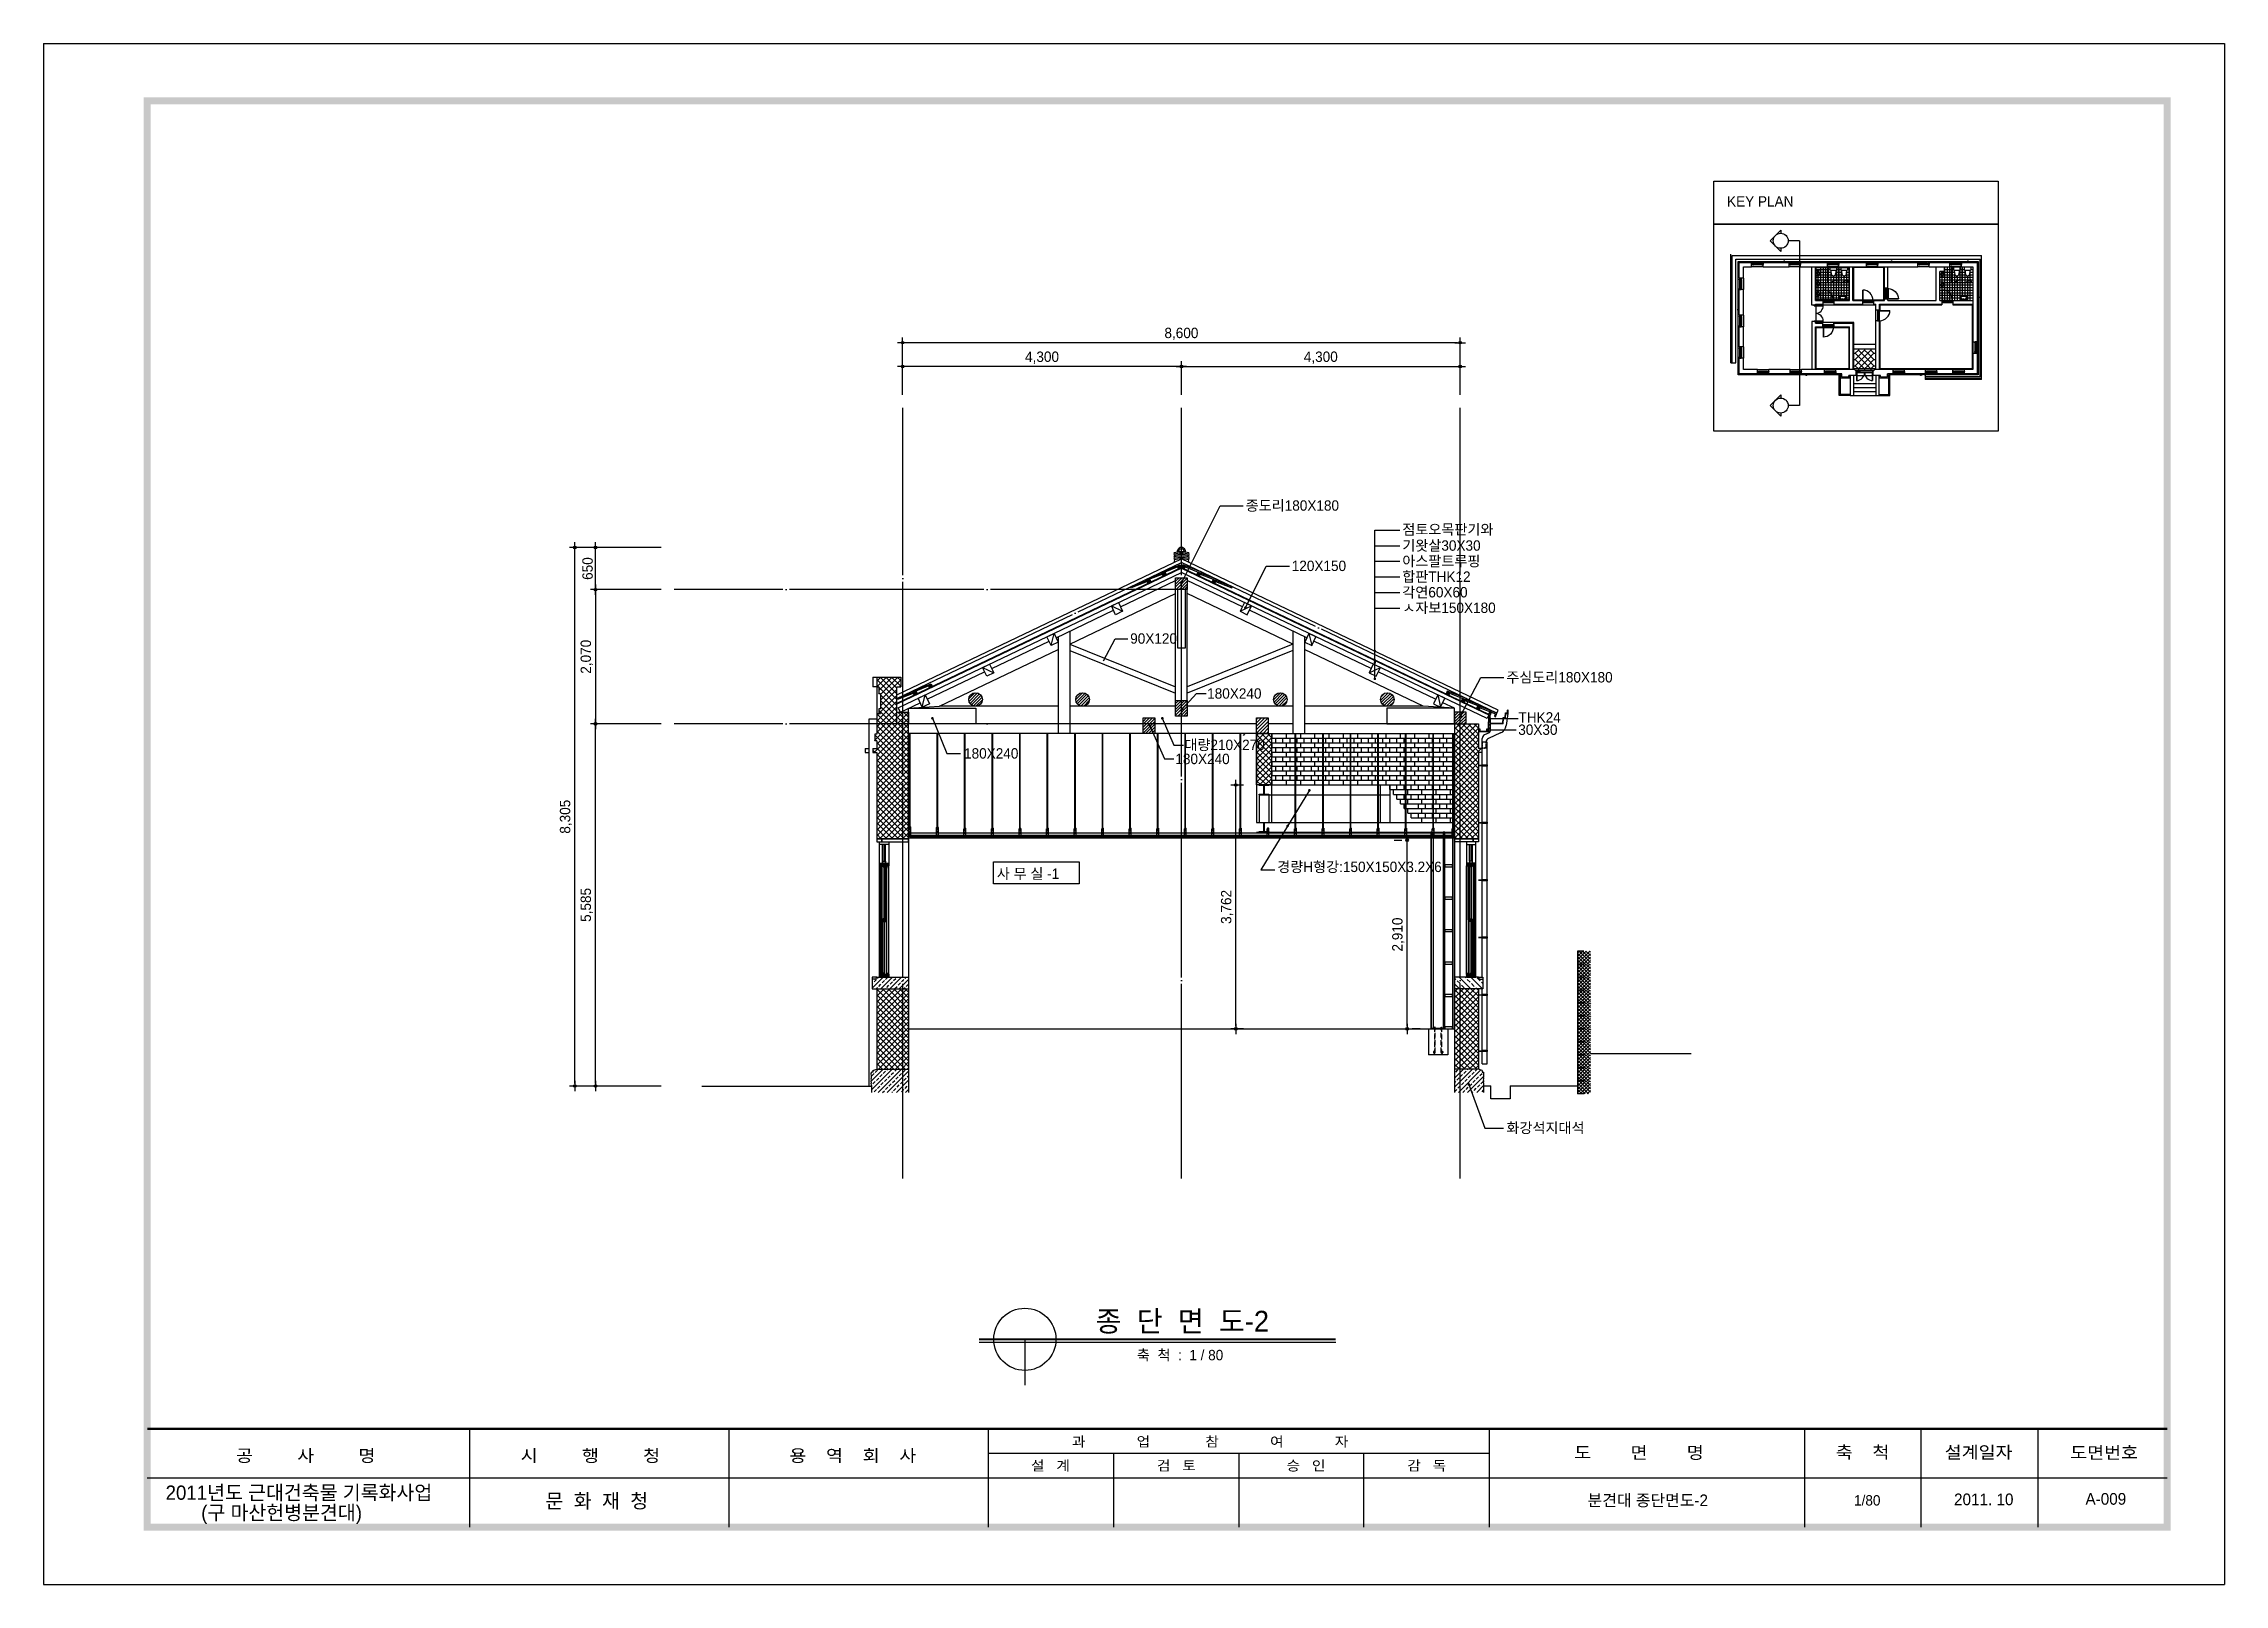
# Model space of a CAD drawing. Extents: x 257532 to 291172, y -129942 to -106182.
import ezdxf
from ezdxf.enums import TextEntityAlignment as Align

# ---------------------------------------------------------------- set-up
doc = ezdxf.new("R2010")
doc.units = 0
doc.header["$LTSCALE"] = 50
doc.header["$MEASUREMENT"] = 0
doc.header["$PDMODE"] = 35
doc.header["$PDSIZE"] = -10
for name, pattern in [('CEN', [62, 60, -1, 0, -1]), ('HID', [2.3, 1.5, -0.8]), ('HIDDEN2', [4.7625, 3.175, -1.5875])]:
    doc.linetypes.add(name, pattern=pattern)
doc.layers.get('0').update_dxf_attribs({"linetype": 'CONTINUOUS'})
doc.layers.get('DEFPOINTS').update_dxf_attribs({"linetype": 'CONTINUOUS'})
for name, color, linetype in [('4', 4, 'CONTINUOUS'), ('9', 9, 'CONTINUOUS'), ('CEN', 1, 'CEN'), ('COL', 2, 'CONTINUOUS'), ('COR', 4, 'CONTINUOUS'), ('DIM', 7, 'CONTINUOUS'), ('ele-2', 4, 'CONTINUOUS'), ('ele-3', 6, 'CONTINUOUS'), ('FI', 5, 'CONTINUOUS'), ('FIN', 5, 'CONTINUOUS'), ('h', 5, 'CONTINUOUS'), ('ha', 30, 'CONTINUOUS'), ('HAT', 5, 'CONTINUOUS'), ('sec-1', 3, 'CONTINUOUS'), ('sec-2', 2, 'CONTINUOUS'), ('SHT1', 6, 'CONTINUOUS'), ('SYM', 7, 'CONTINUOUS'), ('TEX', 7, 'CONTINUOUS'), ('TEXT', 7, 'CONTINUOUS'), ('W-1', 3, 'CONTINUOUS'), ('W-2', 2, 'CONTINUOUS'), ('WAL', 3, 'CONTINUOUS'), ('WALLI', 4, 'CONTINUOUS'), ('WID', 4, 'CONTINUOUS')]:
    doc.layers.add(name, color=color, linetype=linetype)
doc.styles.add('GHS', font='HYWULM_0.TTF')
doc.styles.add('HY울릉도M', font='HYWULM_0.TTF')
doc.styles.add('title', font='HYWULB_0.TTF', dxfattribs={"width": 0.6})
doc.styles.add('현창', font='HYWULM_0.TTF')
doc.dimstyles.new('STANDARD$0', dxfattribs={"dimscale": 30, "dimtxt": 3, "dimasz": 1, "dimexe": 2, "dimexo": 5, "dimgap": 0.9, "dimtad": 1, "dimtoh": 1, "dimdec": 4, "dimzin": 0, "dimdsep": 46, "dimlunit": 6, "dimtxsty": 'GHS', "dimblk1": 'DIMDOT', "dimblk2": 'DIMDOT', "dimsah": 1, "dimcen": 0.09, "dimadec": 0, "dimazin": 0, "dimtfac": 1, "dimtdec": 4, "dimtofl": 0, "dimtmove": 2, "dimatfit": 3, "dimldrblk": 'DIMDOT', "dimfxl": 1, "dimtolj": 1, "dimtzin": 0, "dimarcsym": 0})
pattern_1 = [(45, (320847.05, -210237.9), (-22.45064, 22.45064), [])]
pattern_2 = [(45, (363724.926, -210237.9), (-26.516504, 26.516504), [])]
pattern_3 = [(315, (247802.2005, -282476.867), (-3.928862, -3.928862), [])]
pattern_4 = [(315, (247815.9505, -282476.867), (-3.928862, -3.928862), [])]
pattern_5 = [(315, (248474.7005, -282476.867), (-3.928862, -3.928862), [])]
pattern_6 = [(315, (248488.4505, -282476.867), (-3.928862, -3.928862), [])]
pattern_7 = [(315, (249182.2005, -282476.867), (-3.928862, -3.928862), [])]
pattern_8 = [(315, (249195.9505, -282476.867), (-3.928862, -3.928862), [])]
pattern_9 = [(315, (250594.7005, -282476.867), (-3.928862, -3.928862), [])]
pattern_10 = [(315, (250608.4505, -282476.867), (-3.928862, -3.928862), [])]
pattern_11 = [(315, (251259.7005, -282476.867), (-3.928862, -3.928862), [])]
pattern_12 = [(315, (251273.4505, -282476.867), (-3.928862, -3.928862), [])]
pattern_13 = [(315, (251824.7005, -282476.867), (-3.928862, -3.928862), [])]
pattern_14 = [(315, (251838.4505, -282476.867), (-3.928862, -3.928862), [])]
pattern_15 = [(135, (250566.7734, -284646.44), (-3.928862, -3.928862), [])]
pattern_16 = [(135, (250566.7734, -285293.94), (-3.928862, -3.928862), [])]
pattern_17 = [(135, (250566.7734, -285280.19), (-3.928862, -3.928862), [])]
pattern_18 = [(45, (292740.444, -285191.44), (3.928862, -3.928862), [])]
pattern_19 = [(45, (292740.444, -285177.69), (3.928862, -3.928862), [])]
pattern_20 = [(45, (247684.7005, -242910.6965), (-3.928862, 3.928862), [])]
pattern_21 = [(45, (247698.4505, -242910.6965), (-3.928862, 3.928862), [])]
pattern_22 = [(45, (248455.9505, -242910.6965), (-3.928862, 3.928862), [])]
pattern_23 = [(45, (248469.7005, -242910.6965), (-3.928862, 3.928862), [])]
pattern_24 = [(45, (249242.2005, -242910.6965), (-3.928862, 3.928862), [])]
pattern_25 = [(45, (249255.9505, -242910.6965), (-3.928862, 3.928862), [])]
pattern_26 = [(45, (250044.7005, -242910.6965), (-3.928862, 3.928862), [])]
pattern_27 = [(45, (250058.4505, -242910.6965), (-3.928862, 3.928862), [])]
pattern_28 = [(45, (251103.4505, -242910.6965), (-3.928862, 3.928862), [])]
pattern_29 = [(45, (251117.2005, -242910.6965), (-3.928862, 3.928862), [])]
pattern_30 = [(45, (251764.7005, -242910.6965), (-3.928862, 3.928862), [])]
pattern_31 = [(45, (251778.4505, -242910.6965), (-3.928862, 3.928862), [])]
pattern_32 = [(135, (250566.7734, -283883.94), (-3.928862, -3.928862), [])]
pattern_33 = [(135, (250566.7734, -283870.19), (-3.928862, -3.928862), [])]
pattern_34 = [(135, (250566.7734, -284632.69), (-3.928862, -3.928862), [])]
pattern_35 = [(45, (61091.72, 912133.2), (-44.194174, 44.194174), []), (135, (61091.72, 912133.2), (-44.194174, -44.194174), [])]
pattern_36 = [(45, (61091.72, 912133.2), (-70.710678, 70.710678), []), (45, (61162.43, 912133.2), (-70.710678, 70.710678), [50, -25])]

msp = doc.modelspace()

# ---------------------------------------------------------------- texts
at = {"layer": 'DIM', "style": '현창'}
for s, p in [('KEY PLAN', (283499.74838, -108694.49465)), ('종도리180X180', (276073.96755, -113384.63953)), ('점토오목판기와 ', (278490.83913, -113753.67295)), ('기왓살30X30', (278490.3894, -114001.80563)), ('120X150', (276785.28852, -114315.20856)), ('합판THK12', (278490.3894, -114481.80563)), ('아스팔트루핑 ', (278490.3894, -114241.80563)), ('각연60X60', (278490.3894, -114721.80563)), ('ㅅ자보150X180', (278490.3894, -114961.80563)), ('90X120', (274293.05744, -115435.60041)), ('주심도리180X180', (280093.89887, -116032.98033)), ('180X240', (275480.10936, -116283.52186)), ('30X30', (280279.04223, -116841.69014)), ('THK24', (280282.86792, -116651.87917)), ('180X240', (271730.15294, -117207.26335)), ('대량210X270', (275129.36097, -117075.88218)), ('180X240', (274989.62708, -117292.43282)), ('사 무 실 -1', (272235.65567, -119062.26503)), ('경량H형강:150X150X3.2X6', (276561.51795, -118956.86109)), ('화강석지대석', (280096.6496, -122982.24279))]:
    msp.add_text(s, height=160, dxfattribs=at).set_placement(p)
at = {"layer": 'TEX', "style": 'title'}
msp.add_text('  종  단  면  도-2', height=320, dxfattribs=at).set_placement((273525.42162, -126043.1917))
at = {"layer": 'TEXT', "style": '현창'}
msp.add_text('축  척  :  1 / 80', height=160, dxfattribs=at).set_placement((274396.25251, -126485.89057))
at = {"layer": 'WAL', "linetype": 'Continuous', "style": 'HY울릉도M'}
for s, p in [('2011년도 근대건축물 기록화사업', (259413.39916, -128637.35758)), ('(구 마산헌병분견대)', (259962.64761, -128945.71535))]:
    msp.add_text(s, height=220, dxfattribs=at).set_placement(p)
at = {"layer": 'WAL', "style": 'HY울릉도M'}
msp.add_text('분견대 종단면도-2', height=180, dxfattribs=at).set_placement((281349.38256, -128735.46027))
for s, height, p in [('1/80', 160, (285662.65411, -128725.73951)), ('A-009', 180, (289343.05701, -128713.54503))]:
    msp.add_text(s, height=height, dxfattribs=at).set_placement(p, align=Align.CENTER)
at = {"layer": 'WAL', "linetype": 'Continuous', "style": 'HY울릉도M'}
msp.add_text('2011. 10', height=180, dxfattribs=at).set_placement((287459.69611, -128631.20554), align=Align.MIDDLE_CENTER)

# ---------------------------------------------------------------- blocks, each defined once
blk = doc.blocks.new('20')
at = {"layer": 'COR', "linetype": 'Continuous'}
for p, q in [((242847, -53606), (242847, -57398)), ((252847, -53606), (252847, -57398)), ((262847, -53606), (262847, -57398)), ((282175, -53606), (282175, -57398)), ((294331, -53606), (294331, -57398)), ((294331, -53606), (294331, -57398)), ((298824, -53606), (298824, -57398)), ((303324, -53606), (303324, -57398)), ((282175, -54554), (262847, -54554)), ((308324, -55502), (230424, -55502)), ((308324, -55502), (230424, -55502))]:
    blk.add_line(p, q, dxfattribs=at)
at = {"layer": 'COR'}
for p, q in [((267679, -54554), (267679, -57398)), ((272511, -54554), (272511, -57398)), ((277343, -57398), (277343, -54554))]:
    blk.add_line(p, q, dxfattribs=at)
at = {"layer": 'COR', "linetype": 'Continuous', "const_width": 270}
blk.add_lwpolyline([(230424, -2398), (230424, -57398), (308324, -57398), (308324, -2398)], close=True, dxfattribs=at)
at = {"layer": 'COR', "linetype": 'Continuous', "const_width": 94.8}
blk.add_lwpolyline([(308324, -53606), (230424, -53606)], dxfattribs=at)
at = {"layer": 'HAT'}
for p, q in [((226424, -198), (226424, -59598)), ((226424, -198), (310524, -198)), ((310524, -198), (310524, -59598)), ((226424, -59598), (310524, -59598))]:
    blk.add_line(p, q, dxfattribs=at)
at = {"layer": 'WAL', "linetype": 'Continuous', "style": 'HY울릉도M', "width": 1.1}
for s, height, p in [('공         사         명', 474.35, (233841, -54872)), ('시         행         청', 474.35, (244822, -54873)), ('용    역    회    사', 474.35, (255184, -54873)), ('과             업              참             여             자', 379.48, (266081, -54287)), ('도        면        명', 474.35, (285449, -54755)), ('축    척', 474.3, (295539, -54743)), ('설계일자', 474.3, (299737, -54743)), ('도면번호', 474.3, (304577, -54755)), ('설   계', 379.5, (264501, -55211)), ('검   토', 379.5, (269356, -55211)), ('승   인', 379.5, (274355, -55211)), ('감   독', 379.5, (279013, -55211))]:
    blk.add_text(s, height=height, dxfattribs=at).set_placement(p)
at = {"layer": 'WAL', "linetype": 'Continuous', "style": 'HY울릉도M'}
blk.add_text('문  화  재  청', height=550, dxfattribs=at).set_placement((249739, -56656), align=Align.RIGHT)
blk = doc.blocks.new('DIMDOT')
at = {"linetype": 'Continuous'}
blk.add_line((-2, 0), (2, 0), dxfattribs=at)
for radius in [0.5, 0.25]:
    blk.add_circle((0, 0), radius, dxfattribs=at)
blk = doc.blocks.new('*D6')
at = {"layer": 'DEFPOINTS', "color": 0}
for p in [(270783, -110794), (270783, -111799), (279383, -111799)]:
    blk.add_point(p, dxfattribs=at)
at = {"layer": 'SYM', "color": 211, "lineweight": -2}
for p, q in [((270783, -111599), (270783, -110714)), ((279343, -110794), (270823, -110794)), ((279383, -111599), (279383, -110714))]:
    blk.add_line(p, q, dxfattribs=at)
at = {"layer": 'SYM', "color": 211, "lineweight": -2, "xscale": 40, "yscale": 40, "zscale": 40, "rotation": 180}
blk.add_blockref('DIMDOT', (270783, -110794), dxfattribs=at)
at = {"layer": 'SYM', "color": 211, "lineweight": -2, "xscale": 40, "yscale": 40, "zscale": 40}
blk.add_blockref('DIMDOT', (279383, -110794), dxfattribs=at)
at = {"layer": 'SYM', "color": 0, "insert": (275083, -110658), "char_height": 160, "attachment_point": 5, "style": '현창'}
blk.add_mtext('\\A1;8,600', dxfattribs=at)
blk = doc.blocks.new('*D7')
at = {"layer": 'DEFPOINTS', "color": 0}
for p in [(270783, -111161), (270783, -111799), (275083, -111799)]:
    blk.add_point(p, dxfattribs=at)
at = {"layer": 'SYM', "color": 211, "lineweight": -2}
for p, q in [((270783, -111599), (270783, -111081)), ((275043, -111161), (270823, -111161)), ((275083, -111599), (275083, -111081))]:
    blk.add_line(p, q, dxfattribs=at)
at = {"layer": 'SYM', "color": 211, "lineweight": -2, "xscale": 40, "yscale": 40, "zscale": 40, "rotation": 180}
blk.add_blockref('DIMDOT', (270783, -111161), dxfattribs=at)
at = {"layer": 'SYM', "color": 211, "lineweight": -2, "xscale": 40, "yscale": 40, "zscale": 40}
blk.add_blockref('DIMDOT', (275083, -111161), dxfattribs=at)
at = {"layer": 'SYM', "color": 0, "insert": (272933, -111025), "char_height": 160, "attachment_point": 5, "style": '현창'}
blk.add_mtext('\\A1;4,300', dxfattribs=at)
blk = doc.blocks.new('*D8')
at = {"layer": 'DEFPOINTS', "color": 0}
for p in [(279383, -111161), (275083, -111799), (279383, -111799)]:
    blk.add_point(p, dxfattribs=at)
at = {"layer": 'SYM', "color": 211, "lineweight": -2}
for p, q in [((275083, -111599), (275083, -111081)), ((275123, -111161), (279343, -111161)), ((279383, -111599), (279383, -111081))]:
    blk.add_line(p, q, dxfattribs=at)
at = {"layer": 'SYM', "color": 211, "lineweight": -2, "xscale": 40, "yscale": 40, "zscale": 40, "rotation": 180}
blk.add_blockref('DIMDOT', (275083, -111161), dxfattribs=at)
at = {"layer": 'SYM', "color": 211, "lineweight": -2, "xscale": 40, "yscale": 40, "zscale": 40}
blk.add_blockref('DIMDOT', (279383, -111161), dxfattribs=at)
at = {"layer": 'SYM', "color": 0, "insert": (277233, -111025), "char_height": 160, "attachment_point": 5, "style": '현창'}
blk.add_mtext('\\A1;4,300', dxfattribs=at)
blk = doc.blocks.new('*D9')
at = {"layer": 'DEFPOINTS', "color": 0}
for p in [(278564, -118466), (278564, -118466), (278564, -121376)]:
    blk.add_point(p, dxfattribs=at)
at = {"layer": 'SYM', "color": 211, "lineweight": -2}
for p, q in [((278364, -118466), (278484, -118466)), ((278564, -121336), (278564, -118506)), ((278764, -121376), (278644, -121376))]:
    blk.add_line(p, q, dxfattribs=at)
at = {"layer": 'SYM', "color": 211, "lineweight": -2, "xscale": 40, "yscale": 40, "zscale": 40}
for p, rotation in [((278564, -118466), 90), ((278564, -121376), 270)]:
    blk.add_blockref('DIMDOT', p, dxfattribs=dict(at, rotation=rotation))
at = {"layer": 'SYM', "color": 0, "insert": (278429, -119921), "char_height": 160, "attachment_point": 5, "rotation": 90, "style": '현창'}
blk.add_mtext('\\A1;2,910', dxfattribs=at)
blk = doc.blocks.new('*D10')
at = {"layer": 'DEFPOINTS', "color": 0}
for p in [(275923, -117615), (276243, -117615), (276243, -121376)]:
    blk.add_point(p, dxfattribs=at)
at = {"layer": 'SYM', "color": 211, "lineweight": -2}
for p, q in [((276043, -117615), (275843, -117615)), ((275923, -121336), (275923, -117655)), ((276043, -121376), (275843, -121376))]:
    blk.add_line(p, q, dxfattribs=at)
at = {"layer": 'SYM', "color": 211, "lineweight": -2, "xscale": 40, "yscale": 40, "zscale": 40}
for p, rotation in [((275923, -117615), 90), ((275923, -121376), 270)]:
    blk.add_blockref('DIMDOT', p, dxfattribs=dict(at, rotation=rotation))
at = {"layer": 'SYM', "color": 0, "insert": (275788, -119495), "char_height": 160, "attachment_point": 5, "rotation": 90, "style": '현창'}
blk.add_mtext('\\A1;3,762', dxfattribs=at)
blk = doc.blocks.new('AP2-D108')
for p, q in [((0, 90), (0, -90)), ((25, 90), (0, 90)), ((25, 90), (25, 940)), ((55, 90), (25, 90)), ((25, 59), (25, 90)), ((45, 59), (25, 59)), ((875, 59), (45, 59)), ((45, -61), (45, 59)), ((55, 90), (55, 939)), ((875, 90), (55, 90)), ((875, 59), (855, 59)), ((855, 59), (855, -61)), ((900, 90), (875, 90)), ((875, 90), (875, 59)), ((900, -90), (900, 90)), ((0, -90), (25, -90)), ((25, -61), (25, -90)), ((875, -61), (25, -61)), ((25, -90), (875, -90)), ((875, -61), (875, -90)), ((875, -90), (900, -90))]:
    blk.add_line(p, q)
blk.add_arc((25, 90), 850, 0, 90)
blk = doc.blocks.new('AP2-T208')
for p, q in [((-90, -25), (-90, 0)), ((-15, 0), (-15, -50)), ((15, 0), (15, -50)), ((90, -25), (90, 0)), ((-40, -25), (-90, -25)), ((-25, -40), (-40, -25)), ((-25, -65), (-25, -40)), ((-25, -105), (25, -105)), ((-25, -110), (-25, -105)), ((25, -110), (-25, -110)), ((-10, -95), (-10, -105)), ((10, -95), (10, -105)), ((25, -40), (40, -25)), ((25, -65), (25, -40)), ((25, -105), (25, -110)), ((40, -25), (90, -25))]:
    blk.add_line(p, q)
blk.add_lwpolyline([(0, 0), (-110, 0), (-230, 0), (-230, -135), (-230, -265, 0.1989124), (-225, -270), (-215, -270), (-195, -270, 0.1989124), (-190, -265, 0.1572518), (-185, -230, -0.3375473), (-80, -310, 0.389909), (0, -360, 0.389909), (80, -310, -0.3375473), (185, -230, 0.1572518), (190, -265, 0.1989124), (195, -270), (215, -270), (225, -270, 0.1989124), (230, -265), (230, -135), (230, 0), (110, 0)], format="xyb", close=True)
for points in [[(-185, -230, -0.0195644), (-170, -190, -0.0377751), (-155, -170, -0.0781562), (-100, -140, -0.0084723), (-75, -135, -0.0297252), (0, -130, -0.0297252), (75, -135, -0.0084723), (100, -140, -0.0781562), (155, -170, -0.0377751), (170, -190, -0.0195644), (185, -230, 0.1572518)], [(-170, -190), (-149, -192, -0.0428339), (-135, -195), (-102, -208, -0.0690188), (-90, -215), (-76, -229, -0.0437988), (-65, -245), (-56, -263, 0.0200716), (-45, -285), (-35, -302, 0.0274827), (-25, -315), (-18, -319, 0.0806116), (0, -320)], [(170, -190), (149, -192, 0.0428339), (135, -195), (102, -208, 0.0690188), (90, -215), (76, -229, 0.0437988), (65, -245), (56, -263, -0.0200716), (45, -285), (35, -302, -0.0274827), (25, -315), (18, -319, -0.0806116), (0, -320)]]:
    blk.add_lwpolyline(points, format="xyb")
blk.add_circle((0, -70), 25)
blk = doc.blocks.new('AP2-T103')
for p, q in [((10, -290), (10, -60)), ((40, -30), (460, -30)), ((180, -110), (160, -110)), ((200, -110), (300, -110)), ((250, -40), (250, -20)), ((250, -160), (250, -60)), ((250, -200), (250, -180)), ((320, -110), (340, -110)), ((490, -60), (490, -290))]:
    blk.add_line(p, q)
blk.add_lwpolyline([(0, 0), (250, 0), (500, 0), (500, -200), (500, -310), (499, -319, -0.0171367), (495, -340), (490, -355, -0.0516734), (480, -370), (468, -381, -0.0681211), (450, -390), (419, -398, -0.0413106), (390, -400), (250, -400), (110, -400), (81, -398, -0.0377153), (50, -390), (32, -381, -0.0783186), (20, -370), (10, -355, -0.0575531), (5, -340), (1, -319, -0.0413106), (0, -310), (0, -200)], format="xyb", close=True)
blk.add_lwpolyline([(127, -358), (116, -358), (107, -357), (99, -356), (93, -355), (87, -354), (82, -352), (78, -351), (74, -350), (71, -349), (68, -347), (65, -346), (63, -345), (61, -344), (60, -342), (58, -341), (57, -339), (55, -338), (54, -336), (54, -334), (53, -332), (52, -331), (51, -329), (51, -327), (50, -325), (49, -323), (49, -321), (48, -319), (48, -317), (47, -315), (47, -313), (46, -311), (46, -309), (46, -307), (45, -305), (45, -302), (45, -299), (45, -296), (45, -292), (46, -288), (46, -283), (46, -278), (47, -272), (47, -266), (48, -259), (49, -252), (50, -245), (51, -237), (52, -230), (54, -222), (56, -215), (58, -208), (61, -200), (63, -192), (66, -185), (70, -178), (73, -170), (77, -163), (81, -155), (86, -148), (90, -141), (95, -134), (99, -128), (103, -122), (107, -117), (111, -112), (115, -108), (119, -104), (122, -101), (126, -98), (129, -95), (133, -93), (137, -90), (141, -88), (145, -85), (149, -83), (154, -80), (159, -78), (164, -76), (171, -75), (178, -73), (185, -72), (193, -71), (202, -71), (211, -70), (220, -70), (230, -70), (240, -70), (250, -70), (260, -70), (270, -70), (280, -70), (289, -70), (298, -71), (307, -71), (315, -72), (322, -73), (329, -75), (336, -76), (341, -78), (346, -80), (351, -83), (355, -85), (359, -88), (363, -90), (367, -93), (371, -95), (374, -98), (378, -101), (381, -104), (385, -108), (389, -112), (392, -117), (397, -122), (401, -128), (405, -134), (410, -141), (414, -148), (419, -155), (423, -163), (427, -170), (430, -178), (434, -185), (437, -192), (439, -200), (442, -207), (444, -214), (446, -220), (448, -227), (449, -233), (450, -239), (451, -244), (452, -250), (453, -255), (453, -260), (454, -265), (454, -270), (454, -275), (455, -280), (455, -285), (455, -289), (455, -294), (455, -298), (454, -302), (454, -306), (454, -309), (453, -312), (453, -315), (452, -317), (452, -319), (451, -321), (451, -323), (450, -325), (449, -327), (449, -329), (448, -331), (447, -332), (446, -334), (446, -336), (445, -338), (443, -339), (442, -341), (440, -342), (439, -344), (437, -345), (435, -346), (432, -347), (429, -349), (426, -350), (422, -351), (418, -352), (413, -354), (407, -355), (401, -356), (393, -357), (384, -358), (373, -358), (361, -359), (348, -359), (333, -360), (318, -360), (302, -360), (285, -360), (267, -360), (250, -360), (233, -360), (215, -360), (198, -360), (182, -360), (167, -360), (152, -359), (139, -359)], close=True)
blk.add_circle((250, -110), 20)
for centre, start, end in [((40, -60), 90, 180), ((460, -60), 0, 90)]:
    blk.add_arc(centre, 30, start, end)
blk = doc.blocks.new('aera')
at = {"layer": 'h'}
h = blk.add_hatch(dxfattribs=at)
h.set_pattern_fill('ANSI31', color=256, scale=1.75, angle=450, style=0)
h.set_pattern_definition([(135, (250570.85, -283870.19), (-3.928862, -3.928862), [])])
h.paths.add_polyline_path([(269215, -261895), (269219, -261895), (269219, -261870), (269215, -261870)])
h = blk.add_hatch(dxfattribs=at)
h.set_pattern_fill('ANSI31', color=256, scale=1.75, angle=450, style=0)
h.set_pattern_definition([(135, (285642.877, -228718.208), (-3.92886205, -3.92886205), [])])
h.paths.add_polyline_path([(269223, -261903), (269223, -261906), (269215, -261906), (269215, -261903), (269215, -261895), (269251, -261895), (269251, -261906), (269244, -261906), (269244, -261903), (269236, -261903), (269236, -261906), (269230, -261906), (269230, -261903)])
h = blk.add_hatch(dxfattribs=at)
h.set_pattern_fill('ANSI31', color=256, scale=1.75, angle=450, style=0)
h.set_pattern_definition(pattern_33)
h.paths.add_polyline_path([(269219, -261875), (269219, -261870), (269247, -261870), (269247, -261875)])
h = blk.add_hatch(dxfattribs=at)
h.set_pattern_fill('ANSI31', color=256, scale=1.75, angle=360, style=0)
h.set_pattern_definition([(315, (246968.4625, -280260.344), (-3.928862, -3.928862), [])])
h.paths.add_polyline_path([(269226, -261912), (269226, -261914), (269230, -261914), (269230, -261903), (269223, -261903), (269223, -261912), (269224, -261912), (269225, -261912)])
h = blk.add_hatch(dxfattribs=at)
h.set_pattern_fill('ANSI31', color=256, scale=1.75, angle=450, style=0)
h.set_pattern_definition(pattern_33)
h.paths.add_polyline_path([(269232, -261877), (269234, -261877), (269234, -261893), (269232, -261893)])
h = blk.add_hatch(dxfattribs=at)
h.set_pattern_fill('ANSI31', color=256, scale=1.75, angle=450, style=0)
h.set_pattern_definition([(135, (250602.6, -283870.19), (-3.928862, -3.928862), [])])
h.paths.add_polyline_path([(269247, -261895), (269251, -261895), (269251, -261870), (269247, -261870)])
h = blk.add_hatch(dxfattribs=at)
h.set_pattern_fill('ANSI31', color=256, scale=1.75, angle=360, style=0)
h.set_pattern_definition([(45, (247684.7005, -242914.7733), (-3.928862, 3.928862), [])])
h.paths.add_polyline_path([(269487, -261559), (269487, -261563), (269462, -261563), (269462, -261559)])
h = blk.add_hatch(dxfattribs=at)
h.set_pattern_fill('ANSI31', color=256, scale=1.75, angle=360, style=0)
h.set_pattern_definition(pattern_20)
h.paths.add_polyline_path([(269467, -261563), (269462, -261563), (269462, -261591), (269467, -261591)])
h = blk.add_hatch(dxfattribs=at)
h.set_pattern_fill('ANSI31', color=256, scale=1.75, angle=360, style=0)
h.set_pattern_definition([(45, (247684.7005, -242946.5233), (-3.928862, 3.928862), [])])
h.paths.add_polyline_path([(269487, -261591), (269487, -261595), (269462, -261595), (269462, -261591)])
h = blk.add_hatch(dxfattribs=at)
h.set_pattern_fill('ANSI31', color=256, scale=1.75, angle=360, style=0)
h.set_pattern_definition(pattern_20)
h.paths.add_polyline_path([(269469, -261576), (269469, -261578), (269485, -261578), (269485, -261576)])
h = blk.add_hatch(dxfattribs=at)
h.set_pattern_fill('ANSI31', color=256, scale=1.75, angle=360, style=0)
h.set_pattern_definition([(45, (302904.182, -277986.8), (-3.92886205, 3.92886205), [])])
h.paths.add_polyline_path([(269495, -261567), (269499, -261567), (269499, -261559), (269495, -261559), (269487, -261559), (269487, -261595), (269499, -261595), (269499, -261588), (269495, -261588), (269495, -261580), (269499, -261580), (269499, -261574), (269495, -261574)])
h = blk.add_hatch(dxfattribs=at)
h.set_pattern_fill('ANSI31', color=256, scale=1.75, angle=270, style=0)
h.set_pattern_definition([(315, (287852.671, -239312.3856), (3.928862, 3.928862), [])])
h.paths.add_polyline_path([(269504, -261570), (269506, -261570), (269506, -261574), (269495, -261574), (269495, -261567), (269504, -261567), (269504, -261568), (269504, -261569)])
h = blk.add_hatch(dxfattribs=at)
h.set_pattern_fill('ANSI31', color=256, scale=1.75, angle=360, style=0)
h.set_pattern_definition([(225, (261998.604, -277717.9024), (3.928862, -3.928862), [])])
h.paths.add_polyline_path([(269578, -261568), (269583, -261568), (269584, -261568), (269584, -261569), (269582, -261569), (269582, -261570), (269584, -261570), (269584, -261573), (269577, -261573), (269577, -261570), (269578, -261570), (269578, -261569), (269577, -261569), (269577, -261568)])
h = blk.add_hatch(dxfattribs=at)
h.set_pattern_fill('ANSI31', color=256, scale=1.75, angle=270, style=0)
h.set_pattern_definition([(225, (251308.2963, -239312.3856), (-3.928862, 3.928862), [])])
h.paths.add_polyline_path([(269657, -261570), (269655, -261570), (269655, -261574), (269666, -261574), (269666, -261567), (269657, -261567), (269657, -261568), (269657, -261569)])
h = blk.add_hatch(dxfattribs=at)
h.set_pattern_fill('ANSI31', color=256, scale=1.75, angle=360, style=0)
h.set_pattern_definition([(45, (302850.432, -277986.8), (-3.92886205, 3.92886205), [])])
h.paths.add_polyline_path([(269666, -261567), (269662, -261567), (269662, -261559), (269666, -261559), (269674, -261559), (269674, -261595), (269662, -261595), (269662, -261588), (269666, -261588), (269666, -261580), (269662, -261580), (269662, -261574), (269666, -261574)])
h = blk.add_hatch(dxfattribs=at)
h.set_pattern_fill('ANSI31', color=256, scale=1.75, angle=360, style=0)
h.set_pattern_definition([(45, (247698.4505, -242914.7733), (-3.928862, 3.928862), [])])
h.paths.add_polyline_path([(269674, -261559), (269674, -261563), (269699, -261563), (269699, -261559)])
h = blk.add_hatch(dxfattribs=at)
h.set_pattern_fill('ANSI31', color=256, scale=1.75, angle=360, style=0)
h.set_pattern_definition([(45, (247698.4505, -242946.5233), (-3.928862, 3.928862), [])])
h.paths.add_polyline_path([(269674, -261591), (269674, -261595), (269699, -261595), (269699, -261591)])
h = blk.add_hatch(dxfattribs=at)
h.set_pattern_fill('ANSI31', color=256, scale=1.75, angle=360, style=0)
h.set_pattern_definition(pattern_21)
h.paths.add_polyline_path([(269692, -261576), (269692, -261578), (269676, -261578), (269676, -261576)])
h = blk.add_hatch(dxfattribs=at)
h.set_pattern_fill('ANSI31', color=256, scale=1.75, angle=360, style=0)
h.set_pattern_definition(pattern_21)
h.paths.add_polyline_path([(269694, -261563), (269699, -261563), (269699, -261591), (269694, -261591)])
h = blk.add_hatch(dxfattribs=at)
h.set_pattern_fill('ANSI31', color=256, scale=1.75, angle=360, style=0)
h.set_pattern_definition([(45, (248455.9505, -242914.7733), (-3.928862, 3.928862), [])])
h.paths.add_polyline_path([(270259, -261559), (270259, -261563), (270234, -261563), (270234, -261559)])
h = blk.add_hatch(dxfattribs=at)
h.set_pattern_fill('ANSI31', color=256, scale=1.75, angle=360, style=0)
h.set_pattern_definition(pattern_22)
h.paths.add_polyline_path([(270238, -261563), (270234, -261563), (270234, -261591), (270238, -261591)])
h = blk.add_hatch(dxfattribs=at)
h.set_pattern_fill('ANSI31', color=256, scale=1.75, angle=360, style=0)
h.set_pattern_definition([(45, (248455.9505, -242946.5233), (-3.928862, 3.928862), [])])
h.paths.add_polyline_path([(270259, -261591), (270259, -261595), (270234, -261595), (270234, -261591)])
h = blk.add_hatch(dxfattribs=at)
h.set_pattern_fill('ANSI31', color=256, scale=1.75, angle=360, style=0)
h.set_pattern_definition(pattern_22)
h.paths.add_polyline_path([(270241, -261576), (270241, -261578), (270256, -261578), (270256, -261576)])
h = blk.add_hatch(dxfattribs=at)
h.set_pattern_fill('ANSI31', color=256, scale=1.75, angle=360, style=0)
h.set_pattern_definition([(45, (303675.432, -277986.8), (-3.92886205, 3.92886205), [])])
h.paths.add_polyline_path([(270266, -261567), (270270, -261567), (270270, -261559), (270266, -261559), (270259, -261559), (270259, -261595), (270270, -261595), (270270, -261588), (270266, -261588), (270266, -261580), (270270, -261580), (270270, -261574), (270266, -261574)])
h = blk.add_hatch(dxfattribs=at)
h.set_pattern_fill('ANSI31', color=256, scale=1.75, angle=270, style=0)
h.set_pattern_definition([(315, (288623.921, -239312.3856), (3.928862, 3.928862), [])])
h.paths.add_polyline_path([(270275, -261570), (270277, -261570), (270277, -261574), (270266, -261574), (270266, -261567), (270275, -261567), (270275, -261568), (270275, -261569)])
h = blk.add_hatch(dxfattribs=at)
h.set_pattern_fill('ANSI31', color=256, scale=1.75, angle=360, style=0)
h.set_pattern_definition([(225, (262769.854, -277717.9024), (3.928862, -3.928862), [])])
h.paths.add_polyline_path([(270349, -261568), (270354, -261568), (270355, -261568), (270355, -261569), (270354, -261569), (270354, -261570), (270355, -261570), (270355, -261573), (270348, -261573), (270348, -261570), (270350, -261570), (270350, -261569), (270348, -261569), (270348, -261568)])
h = blk.add_hatch(dxfattribs=at)
h.set_pattern_fill('ANSI31', color=256, scale=1.75, angle=270, style=0)
h.set_pattern_definition([(225, (252079.5463, -239312.3856), (-3.928862, 3.928862), [])])
h.paths.add_polyline_path([(270428, -261570), (270426, -261570), (270426, -261574), (270437, -261574), (270437, -261567), (270428, -261567), (270428, -261568), (270428, -261569)])
h = blk.add_hatch(dxfattribs=at)
h.set_pattern_fill('ANSI31', color=256, scale=1.75, angle=360, style=0)
h.set_pattern_definition([(45, (303621.682, -277986.8), (-3.92886205, 3.92886205), [])])
h.paths.add_polyline_path([(270437, -261567), (270434, -261567), (270434, -261559), (270437, -261559), (270445, -261559), (270445, -261595), (270434, -261595), (270434, -261588), (270437, -261588), (270437, -261580), (270434, -261580), (270434, -261574), (270437, -261574)])
h = blk.add_hatch(dxfattribs=at)
h.set_pattern_fill('ANSI31', color=256, scale=1.75, angle=360, style=0)
h.set_pattern_definition([(45, (248469.7005, -242914.7733), (-3.928862, 3.928862), [])])
h.paths.add_polyline_path([(270445, -261559), (270445, -261563), (270470, -261563), (270470, -261559)])
h = blk.add_hatch(dxfattribs=at)
h.set_pattern_fill('ANSI31', color=256, scale=1.75, angle=360, style=0)
h.set_pattern_definition([(45, (248469.7005, -242946.5233), (-3.928862, 3.928862), [])])
h.paths.add_polyline_path([(270445, -261591), (270445, -261595), (270470, -261595), (270470, -261591)])
h = blk.add_hatch(dxfattribs=at)
h.set_pattern_fill('ANSI31', color=256, scale=1.75, angle=360, style=0)
h.set_pattern_definition(pattern_23)
h.paths.add_polyline_path([(270463, -261576), (270463, -261578), (270447, -261578), (270447, -261576)])
h = blk.add_hatch(dxfattribs=at)
h.set_pattern_fill('ANSI31', color=256, scale=1.75, angle=360, style=0)
h.set_pattern_definition(pattern_23)
h.paths.add_polyline_path([(270465, -261563), (270470, -261563), (270470, -261591), (270465, -261591)])
h = blk.add_hatch(dxfattribs=at)
h.set_pattern_fill('ANSI31', color=256, scale=1.75, angle=360, style=0)
h.set_pattern_definition([(45, (249242.2005, -242914.7733), (-3.928862, 3.928862), [])])
h.paths.add_polyline_path([(271045, -261559), (271045, -261563), (271020, -261563), (271020, -261559)])
h = blk.add_hatch(dxfattribs=at)
h.set_pattern_fill('ANSI31', color=256, scale=1.75, angle=360, style=0)
h.set_pattern_definition(pattern_24)
h.paths.add_polyline_path([(271024, -261563), (271020, -261563), (271020, -261591), (271024, -261591)])
h = blk.add_hatch(dxfattribs=at)
h.set_pattern_fill('ANSI31', color=256, scale=1.75, angle=360, style=0)
h.set_pattern_definition([(45, (249242.2005, -242946.5233), (-3.928862, 3.928862), [])])
h.paths.add_polyline_path([(271045, -261591), (271045, -261595), (271020, -261595), (271020, -261591)])
h = blk.add_hatch(dxfattribs=at)
h.set_pattern_fill('ANSI31', color=256, scale=1.75, angle=360, style=0)
h.set_pattern_definition(pattern_24)
h.paths.add_polyline_path([(271027, -261576), (271027, -261578), (271042, -261578), (271042, -261576)])
h = blk.add_hatch(dxfattribs=at)
h.set_pattern_fill('ANSI31', color=256, scale=1.75, angle=360, style=0)
h.set_pattern_definition([(45, (304461.682, -277986.8), (-3.92886205, 3.92886205), [])])
h.paths.add_polyline_path([(271052, -261567), (271056, -261567), (271056, -261559), (271052, -261559), (271045, -261559), (271045, -261595), (271056, -261595), (271056, -261588), (271052, -261588), (271052, -261580), (271056, -261580), (271056, -261574), (271052, -261574)])
h = blk.add_hatch(dxfattribs=at)
h.set_pattern_fill('ANSI31', color=256, scale=1.75, angle=270, style=0)
h.set_pattern_definition([(315, (289410.171, -239312.3856), (3.928862, 3.928862), [])])
h.paths.add_polyline_path([(271061, -261570), (271064, -261570), (271064, -261574), (271052, -261574), (271052, -261567), (271061, -261567), (271061, -261568), (271061, -261569)])
h = blk.add_hatch(dxfattribs=at)
h.set_pattern_fill('ANSI31', color=256, scale=1.75, angle=360, style=0)
h.set_pattern_definition([(225, (263556.104, -277717.9024), (3.928862, -3.928862), [])])
h.paths.add_polyline_path([(271136, -261568), (271140, -261568), (271142, -261568), (271142, -261569), (271140, -261569), (271140, -261570), (271142, -261570), (271142, -261573), (271134, -261573), (271134, -261570), (271136, -261570), (271136, -261569), (271134, -261569), (271134, -261568)])
h = blk.add_hatch(dxfattribs=at)
h.set_pattern_fill('ANSI31', color=256, scale=1.75, angle=270, style=0)
h.set_pattern_definition([(225, (252865.7963, -239312.3856), (-3.928862, 3.928862), [])])
h.paths.add_polyline_path([(271215, -261570), (271212, -261570), (271212, -261574), (271224, -261574), (271224, -261567), (271215, -261567), (271215, -261568), (271215, -261569)])
h = blk.add_hatch(dxfattribs=at)
h.set_pattern_fill('ANSI31', color=256, scale=1.75, angle=360, style=0)
h.set_pattern_definition([(45, (304407.932, -277986.8), (-3.92886205, 3.92886205), [])])
h.paths.add_polyline_path([(271224, -261567), (271220, -261567), (271220, -261559), (271224, -261559), (271231, -261559), (271231, -261595), (271220, -261595), (271220, -261588), (271224, -261588), (271224, -261580), (271220, -261580), (271220, -261574), (271224, -261574)])
h = blk.add_hatch(dxfattribs=at)
h.set_pattern_fill('ANSI31', color=256, scale=1.75, angle=360, style=0)
h.set_pattern_definition([(45, (249255.9505, -242914.7733), (-3.928862, 3.928862), [])])
h.paths.add_polyline_path([(271231, -261559), (271231, -261563), (271256, -261563), (271256, -261559)])
h = blk.add_hatch(dxfattribs=at)
h.set_pattern_fill('ANSI31', color=256, scale=1.75, angle=360, style=0)
h.set_pattern_definition([(45, (249255.9505, -242946.5233), (-3.928862, 3.928862), [])])
h.paths.add_polyline_path([(271231, -261591), (271231, -261595), (271256, -261595), (271256, -261591)])
h = blk.add_hatch(dxfattribs=at)
h.set_pattern_fill('ANSI31', color=256, scale=1.75, angle=360, style=0)
h.set_pattern_definition(pattern_25)
h.paths.add_polyline_path([(271249, -261576), (271249, -261578), (271234, -261578), (271234, -261576)])
h = blk.add_hatch(dxfattribs=at)
h.set_pattern_fill('ANSI31', color=256, scale=1.75, angle=360, style=0)
h.set_pattern_definition(pattern_25)
h.paths.add_polyline_path([(271252, -261563), (271256, -261563), (271256, -261591), (271252, -261591)])
h = blk.add_hatch(dxfattribs=at)
h.set_pattern_fill('ANSI31', color=256, scale=1.75, angle=360, style=0)
h.set_pattern_definition([(45, (250044.7005, -242914.7733), (-3.928862, 3.928862), [])])
h.paths.add_polyline_path([(271847, -261559), (271847, -261563), (271822, -261563), (271822, -261559)])
h = blk.add_hatch(dxfattribs=at)
h.set_pattern_fill('ANSI31', color=256, scale=1.75, angle=360, style=0)
h.set_pattern_definition(pattern_26)
h.paths.add_polyline_path([(271827, -261563), (271822, -261563), (271822, -261591), (271827, -261591)])
h = blk.add_hatch(dxfattribs=at)
h.set_pattern_fill('ANSI31', color=256, scale=1.75, angle=360, style=0)
h.set_pattern_definition([(45, (250044.7005, -242946.5233), (-3.928862, 3.928862), [])])
h.paths.add_polyline_path([(271847, -261591), (271847, -261595), (271822, -261595), (271822, -261591)])
h = blk.add_hatch(dxfattribs=at)
h.set_pattern_fill('ANSI31', color=256, scale=1.75, angle=360, style=0)
h.set_pattern_definition(pattern_26)
h.paths.add_polyline_path([(271829, -261576), (271829, -261578), (271845, -261578), (271845, -261576)])
h = blk.add_hatch(dxfattribs=at)
h.set_pattern_fill('ANSI31', color=256, scale=1.75, angle=360, style=0)
h.set_pattern_definition([(45, (305264.182, -277986.8), (-3.92886205, 3.92886205), [])])
h.paths.add_polyline_path([(271855, -261567), (271859, -261567), (271859, -261559), (271855, -261559), (271847, -261559), (271847, -261595), (271859, -261595), (271859, -261588), (271855, -261588), (271855, -261580), (271859, -261580), (271859, -261574), (271855, -261574)])
h = blk.add_hatch(dxfattribs=at)
h.set_pattern_fill('ANSI31', color=256, scale=1.75, angle=270, style=0)
h.set_pattern_definition([(315, (290212.671, -239312.3856), (3.928862, 3.928862), [])])
h.paths.add_polyline_path([(271864, -261570), (271866, -261570), (271866, -261574), (271855, -261574), (271855, -261567), (271864, -261567), (271864, -261568), (271864, -261569)])
h = blk.add_hatch(dxfattribs=at)
h.set_pattern_fill('ANSI31', color=256, scale=1.75, angle=360, style=0)
h.set_pattern_definition([(225, (264358.604, -277717.9024), (3.928862, -3.928862), [])])
h.paths.add_polyline_path([(271938, -261568), (271943, -261568), (271944, -261568), (271944, -261569), (271942, -261569), (271942, -261570), (271944, -261570), (271944, -261573), (271937, -261573), (271937, -261570), (271938, -261570), (271938, -261569), (271937, -261569), (271937, -261568)])
h = blk.add_hatch(dxfattribs=at)
h.set_pattern_fill('ANSI31', color=256, scale=1.75, angle=270, style=0)
h.set_pattern_definition([(225, (253668.2963, -239312.3856), (-3.928862, 3.928862), [])])
h.paths.add_polyline_path([(272017, -261570), (272015, -261570), (272015, -261574), (272026, -261574), (272026, -261567), (272017, -261567), (272017, -261568), (272017, -261569)])
h = blk.add_hatch(dxfattribs=at)
h.set_pattern_fill('ANSI31', color=256, scale=1.75, angle=360, style=0)
h.set_pattern_definition([(45, (305210.432, -277986.8), (-3.92886205, 3.92886205), [])])
h.paths.add_polyline_path([(272026, -261567), (272022, -261567), (272022, -261559), (272026, -261559), (272034, -261559), (272034, -261595), (272022, -261595), (272022, -261588), (272026, -261588), (272026, -261580), (272022, -261580), (272022, -261574), (272026, -261574)])
h = blk.add_hatch(dxfattribs=at)
h.set_pattern_fill('ANSI31', color=256, scale=1.75, angle=360, style=0)
h.set_pattern_definition([(45, (250058.4505, -242914.7733), (-3.928862, 3.928862), [])])
h.paths.add_polyline_path([(272034, -261559), (272034, -261563), (272059, -261563), (272059, -261559)])
h = blk.add_hatch(dxfattribs=at)
h.set_pattern_fill('ANSI31', color=256, scale=1.75, angle=360, style=0)
h.set_pattern_definition([(45, (250058.4505, -242946.5233), (-3.928862, 3.928862), [])])
h.paths.add_polyline_path([(272034, -261591), (272034, -261595), (272059, -261595), (272059, -261591)])
h = blk.add_hatch(dxfattribs=at)
h.set_pattern_fill('ANSI31', color=256, scale=1.75, angle=360, style=0)
h.set_pattern_definition(pattern_27)
h.paths.add_polyline_path([(272052, -261576), (272052, -261578), (272036, -261578), (272036, -261576)])
h = blk.add_hatch(dxfattribs=at)
h.set_pattern_fill('ANSI31', color=256, scale=1.75, angle=360, style=0)
h.set_pattern_definition(pattern_27)
h.paths.add_polyline_path([(272054, -261563), (272059, -261563), (272059, -261591), (272054, -261591)])
h = blk.add_hatch(dxfattribs=at)
h.set_pattern_fill('ANSI31', color=256, scale=1.75, angle=360, style=0)
h.set_pattern_definition([(45, (251103.4505, -242914.7733), (-3.928862, 3.928862), [])])
h.paths.add_polyline_path([(272906, -261559), (272906, -261563), (272881, -261563), (272881, -261559)])
h = blk.add_hatch(dxfattribs=at)
h.set_pattern_fill('ANSI31', color=256, scale=1.75, angle=360, style=0)
h.set_pattern_definition(pattern_28)
h.paths.add_polyline_path([(272886, -261563), (272881, -261563), (272881, -261591), (272886, -261591)])
h = blk.add_hatch(dxfattribs=at)
h.set_pattern_fill('ANSI31', color=256, scale=1.75, angle=360, style=0)
h.set_pattern_definition([(45, (251103.4505, -242946.5233), (-3.928862, 3.928862), [])])
h.paths.add_polyline_path([(272906, -261591), (272906, -261595), (272881, -261595), (272881, -261591)])
h = blk.add_hatch(dxfattribs=at)
h.set_pattern_fill('ANSI31', color=256, scale=1.75, angle=360, style=0)
h.set_pattern_definition(pattern_28)
h.paths.add_polyline_path([(272888, -261576), (272888, -261578), (272904, -261578), (272904, -261576)])
h = blk.add_hatch(dxfattribs=at)
h.set_pattern_fill('ANSI31', color=256, scale=1.75, angle=360, style=0)
h.set_pattern_definition([(45, (306322.932, -277986.8), (-3.92886205, 3.92886205), [])])
h.paths.add_polyline_path([(272914, -261567), (272917, -261567), (272917, -261559), (272914, -261559), (272906, -261559), (272906, -261595), (272917, -261595), (272917, -261588), (272914, -261588), (272914, -261580), (272917, -261580), (272917, -261574), (272914, -261574)])
h = blk.add_hatch(dxfattribs=at)
h.set_pattern_fill('ANSI31', color=256, scale=1.75, angle=270, style=0)
h.set_pattern_definition([(315, (291271.421, -239312.3856), (3.928862, 3.928862), [])])
h.paths.add_polyline_path([(272923, -261570), (272925, -261570), (272925, -261574), (272914, -261574), (272914, -261567), (272923, -261567), (272923, -261568), (272923, -261569)])
h = blk.add_hatch(dxfattribs=at)
h.set_pattern_fill('ANSI31', color=256, scale=1.75, angle=360, style=0)
h.set_pattern_definition([(225, (265417.354, -277717.9024), (3.928862, -3.928862), [])])
h.paths.add_polyline_path([(272997, -261568), (273001, -261568), (273003, -261568), (273003, -261569), (273001, -261569), (273001, -261570), (273003, -261570), (273003, -261573), (272995, -261573), (272995, -261570), (272997, -261570), (272997, -261569), (272995, -261569), (272995, -261568)])
h = blk.add_hatch(dxfattribs=at)
h.set_pattern_fill('ANSI31', color=256, scale=1.75, angle=270, style=0)
h.set_pattern_definition([(225, (254727.0463, -239312.3856), (-3.928862, 3.928862), [])])
h.paths.add_polyline_path([(273076, -261570), (273074, -261570), (273074, -261574), (273085, -261574), (273085, -261567), (273076, -261567), (273076, -261568), (273076, -261569)])
h = blk.add_hatch(dxfattribs=at)
h.set_pattern_fill('ANSI31', color=256, scale=1.75, angle=360, style=0)
h.set_pattern_definition([(45, (306269.182, -277986.8), (-3.92886205, 3.92886205), [])])
h.paths.add_polyline_path([(273085, -261567), (273081, -261567), (273081, -261559), (273085, -261559), (273092, -261559), (273092, -261595), (273081, -261595), (273081, -261588), (273085, -261588), (273085, -261580), (273081, -261580), (273081, -261574), (273085, -261574)])
h = blk.add_hatch(dxfattribs=at)
h.set_pattern_fill('ANSI31', color=256, scale=1.75, angle=360, style=0)
h.set_pattern_definition([(45, (251117.2005, -242914.7733), (-3.928862, 3.928862), [])])
h.paths.add_polyline_path([(273092, -261559), (273092, -261563), (273117, -261563), (273117, -261559)])
h = blk.add_hatch(dxfattribs=at)
h.set_pattern_fill('ANSI31', color=256, scale=1.75, angle=360, style=0)
h.set_pattern_definition([(45, (251117.2005, -242946.5233), (-3.928862, 3.928862), [])])
h.paths.add_polyline_path([(273092, -261591), (273092, -261595), (273117, -261595), (273117, -261591)])
h = blk.add_hatch(dxfattribs=at)
h.set_pattern_fill('ANSI31', color=256, scale=1.75, angle=360, style=0)
h.set_pattern_definition(pattern_29)
h.paths.add_polyline_path([(273110, -261576), (273110, -261578), (273095, -261578), (273095, -261576)])
h = blk.add_hatch(dxfattribs=at)
h.set_pattern_fill('ANSI31', color=256, scale=1.75, angle=360, style=0)
h.set_pattern_definition(pattern_29)
h.paths.add_polyline_path([(273113, -261563), (273117, -261563), (273117, -261591), (273113, -261591)])
h = blk.add_hatch(dxfattribs=at)
h.set_pattern_fill('ANSI31', color=256, scale=1.75, angle=360, style=0)
h.set_pattern_definition([(45, (251764.7005, -242914.7733), (-3.928862, 3.928862), [])])
h.paths.add_polyline_path([(273567, -261559), (273567, -261563), (273542, -261563), (273542, -261559)])
h = blk.add_hatch(dxfattribs=at)
h.set_pattern_fill('ANSI31', color=256, scale=1.75, angle=360, style=0)
h.set_pattern_definition(pattern_30)
h.paths.add_polyline_path([(273547, -261563), (273542, -261563), (273542, -261591), (273547, -261591)])
h = blk.add_hatch(dxfattribs=at)
h.set_pattern_fill('ANSI31', color=256, scale=1.75, angle=360, style=0)
h.set_pattern_definition([(45, (251764.7005, -242946.5233), (-3.928862, 3.928862), [])])
h.paths.add_polyline_path([(273567, -261591), (273567, -261595), (273542, -261595), (273542, -261591)])
h = blk.add_hatch(dxfattribs=at)
h.set_pattern_fill('ANSI31', color=256, scale=1.75, angle=360, style=0)
h.set_pattern_definition(pattern_30)
h.paths.add_polyline_path([(273549, -261576), (273549, -261578), (273565, -261578), (273565, -261576)])
h = blk.add_hatch(dxfattribs=at)
h.set_pattern_fill('ANSI31', color=256, scale=1.75, angle=360, style=0)
h.set_pattern_definition([(45, (306984.182, -277986.8), (-3.92886205, 3.92886205), [])])
h.paths.add_polyline_path([(273575, -261567), (273579, -261567), (273579, -261559), (273575, -261559), (273567, -261559), (273567, -261595), (273579, -261595), (273579, -261588), (273575, -261588), (273575, -261580), (273579, -261580), (273579, -261574), (273575, -261574)])
h = blk.add_hatch(dxfattribs=at)
h.set_pattern_fill('ANSI31', color=256, scale=1.75, angle=270, style=0)
h.set_pattern_definition([(315, (291932.671, -239312.3856), (3.928862, 3.928862), [])])
h.paths.add_polyline_path([(273584, -261570), (273586, -261570), (273586, -261574), (273575, -261574), (273575, -261567), (273584, -261567), (273584, -261568), (273584, -261569)])
h = blk.add_hatch(dxfattribs=at)
h.set_pattern_fill('ANSI31', color=256, scale=1.75, angle=360, style=0)
h.set_pattern_definition([(225, (266078.604, -277717.9024), (3.928862, -3.928862), [])])
h.paths.add_polyline_path([(273658, -261568), (273663, -261568), (273664, -261568), (273664, -261569), (273662, -261569), (273662, -261570), (273664, -261570), (273664, -261573), (273657, -261573), (273657, -261570), (273658, -261570), (273658, -261569), (273657, -261569), (273657, -261568)])
h = blk.add_hatch(dxfattribs=at)
h.set_pattern_fill('ANSI31', color=256, scale=1.75, angle=270, style=0)
h.set_pattern_definition([(225, (255388.2963, -239312.3856), (-3.928862, 3.928862), [])])
h.paths.add_polyline_path([(273737, -261570), (273735, -261570), (273735, -261574), (273746, -261574), (273746, -261567), (273737, -261567), (273737, -261568), (273737, -261569)])
h = blk.add_hatch(dxfattribs=at)
h.set_pattern_fill('ANSI31', color=256, scale=1.75, angle=360, style=0)
h.set_pattern_definition([(45, (306930.432, -277986.8), (-3.92886205, 3.92886205), [])])
h.paths.add_polyline_path([(273746, -261567), (273742, -261567), (273742, -261559), (273746, -261559), (273754, -261559), (273754, -261595), (273742, -261595), (273742, -261588), (273746, -261588), (273746, -261580), (273742, -261580), (273742, -261574), (273746, -261574)])
h = blk.add_hatch(dxfattribs=at)
h.set_pattern_fill('ANSI31', color=256, scale=1.75, angle=360, style=0)
h.set_pattern_definition([(45, (251778.4505, -242914.7733), (-3.928862, 3.928862), [])])
h.paths.add_polyline_path([(273754, -261559), (273754, -261563), (273779, -261563), (273779, -261559)])
h = blk.add_hatch(dxfattribs=at)
h.set_pattern_fill('ANSI31', color=256, scale=1.75, angle=360, style=0)
h.set_pattern_definition([(45, (251778.4505, -242946.5233), (-3.928862, 3.928862), [])])
h.paths.add_polyline_path([(273754, -261591), (273754, -261595), (273779, -261595), (273779, -261591)])
h = blk.add_hatch(dxfattribs=at)
h.set_pattern_fill('ANSI31', color=256, scale=1.75, angle=360, style=0)
h.set_pattern_definition(pattern_31)
h.paths.add_polyline_path([(273772, -261576), (273772, -261578), (273756, -261578), (273756, -261576)])
h = blk.add_hatch(dxfattribs=at)
h.set_pattern_fill('ANSI31', color=256, scale=1.75, angle=360, style=0)
h.set_pattern_definition(pattern_31)
h.paths.add_polyline_path([(273774, -261563), (273779, -261563), (273779, -261591), (273774, -261591)])
h = blk.add_hatch(dxfattribs=at)
h.set_pattern_fill('ANSI31', color=256, scale=1.75, angle=450, style=0)
h.set_pattern_definition([(135, (285642.877, -228664.458), (-3.92886205, -3.92886205), [])])
h.paths.add_polyline_path([(269223, -262074), (269223, -262070), (269215, -262070), (269215, -262074), (269215, -262081), (269251, -262081), (269251, -262070), (269244, -262070), (269244, -262074), (269236, -262074), (269236, -262070), (269230, -262070), (269230, -262074)])
h = blk.add_hatch(dxfattribs=at)
h.set_pattern_fill('ANSI31', color=256, scale=1.75, angle=450, style=0)
h.set_pattern_definition([(135, (250570.85, -283883.94), (-3.928862, -3.928862), [])])
h.paths.add_polyline_path([(269215, -262081), (269219, -262081), (269219, -262106), (269215, -262106)])
h = blk.add_hatch(dxfattribs=at)
h.set_pattern_fill('ANSI31', color=256, scale=1.75, angle=450, style=0)
h.set_pattern_definition(pattern_32)
h.paths.add_polyline_path([(269219, -262102), (269219, -262106), (269247, -262106), (269247, -262102)])
h = blk.add_hatch(dxfattribs=at)
h.set_pattern_fill('ANSI31', color=256, scale=1.75, angle=360, style=0)
h.set_pattern_definition([(45, (246968.4625, -243715.9694), (-3.928862, 3.928862), [])])
h.paths.add_polyline_path([(269226, -262065), (269226, -262063), (269230, -262063), (269230, -262074), (269223, -262074), (269223, -262065), (269224, -262065), (269225, -262065)])
h = blk.add_hatch(dxfattribs=at)
h.set_pattern_fill('ANSI31', color=256, scale=1.75, angle=450, style=0)
h.set_pattern_definition([(315, (285373.9793, -269570.0365), (3.928862, 3.928862), [])])
h.paths.add_polyline_path([(269224, -261990), (269224, -261986), (269224, -261984), (269225, -261984), (269225, -261986), (269226, -261986), (269226, -261984), (269229, -261984), (269229, -261992), (269226, -261992), (269226, -261990), (269225, -261990), (269225, -261992), (269224, -261992)])
h = blk.add_hatch(dxfattribs=at)
h.set_pattern_fill('ANSI31', color=256, scale=1.75, angle=450, style=0)
h.set_pattern_definition(pattern_32)
h.paths.add_polyline_path([(269232, -262099), (269234, -262099), (269234, -262084), (269232, -262084)])
h = blk.add_hatch(dxfattribs=at)
h.set_pattern_fill('ANSI31', color=256, scale=1.75, angle=450, style=0)
h.set_pattern_definition([(135, (250602.6, -283883.94), (-3.928862, -3.928862), [])])
h.paths.add_polyline_path([(269247, -262081), (269251, -262081), (269251, -262106), (269247, -262106)])
h = blk.add_hatch(dxfattribs=at)
h.set_pattern_fill('ANSI31', color=256, scale=1.75, angle=450, style=0)
h.set_pattern_definition([(135, (250570.85, -284632.69), (-3.928862, -3.928862), [])])
h.paths.add_polyline_path([(269215, -262658), (269219, -262658), (269219, -262633), (269215, -262633)])
h = blk.add_hatch(dxfattribs=at)
h.set_pattern_fill('ANSI31', color=256, scale=1.75, angle=450, style=0)
h.set_pattern_definition([(135, (285642.877, -229480.708), (-3.92886205, -3.92886205), [])])
h.paths.add_polyline_path([(269223, -262665), (269223, -262669), (269215, -262669), (269215, -262665), (269215, -262658), (269251, -262658), (269251, -262669), (269244, -262669), (269244, -262665), (269236, -262665), (269236, -262669), (269230, -262669), (269230, -262665)])
h = blk.add_hatch(dxfattribs=at)
h.set_pattern_fill('ANSI31', color=256, scale=1.75, angle=450, style=0)
h.set_pattern_definition([(135, (285642.877, -229426.958), (-3.92886205, -3.92886205), [])])
h.paths.add_polyline_path([(269223, -262836), (269223, -262833), (269215, -262833), (269215, -262836), (269215, -262844), (269251, -262844), (269251, -262833), (269244, -262833), (269244, -262836), (269236, -262836), (269236, -262833), (269230, -262833), (269230, -262836)])
h = blk.add_hatch(dxfattribs=at)
h.set_pattern_fill('ANSI31', color=256, scale=1.75, angle=450, style=0)
h.set_pattern_definition(pattern_34)
h.paths.add_polyline_path([(269219, -262637), (269219, -262633), (269247, -262633), (269247, -262637)])
h = blk.add_hatch(dxfattribs=at)
h.set_pattern_fill('ANSI31', color=256, scale=1.75, angle=360, style=0)
h.set_pattern_definition([(315, (246968.4625, -281022.844), (-3.928862, -3.928862), [])])
h.paths.add_polyline_path([(269226, -262674), (269226, -262676), (269230, -262676), (269230, -262665), (269223, -262665), (269223, -262674), (269224, -262674), (269225, -262674)])
h = blk.add_hatch(dxfattribs=at)
h.set_pattern_fill('ANSI31', color=256, scale=1.75, angle=360, style=0)
h.set_pattern_definition([(45, (246968.4625, -244478.4694), (-3.928862, 3.928862), [])])
h.paths.add_polyline_path([(269226, -262827), (269226, -262825), (269230, -262825), (269230, -262836), (269223, -262836), (269223, -262827), (269224, -262827), (269225, -262827)])
h = blk.add_hatch(dxfattribs=at)
h.set_pattern_fill('ANSI31', color=256, scale=1.75, angle=450, style=0)
h.set_pattern_definition([(315, (285373.9793, -270332.5365), (3.928862, 3.928862), [])])
h.paths.add_polyline_path([(269224, -262753), (269224, -262748), (269224, -262747), (269225, -262747), (269225, -262749), (269226, -262749), (269226, -262747), (269229, -262747), (269229, -262754), (269226, -262754), (269226, -262753), (269225, -262753), (269225, -262754), (269224, -262754)])
h = blk.add_hatch(dxfattribs=at)
h.set_pattern_fill('ANSI31', color=256, scale=1.75, angle=450, style=0)
h.set_pattern_definition([(315, (285373.9793, -270332.5365), (3.928862, 3.928862), [])])
h.paths.add_polyline_path([(269224, -262753), (269224, -262748), (269224, -262747), (269225, -262747), (269225, -262749), (269226, -262749), (269226, -262747), (269229, -262747), (269229, -262754), (269226, -262754), (269226, -262753), (269225, -262753), (269225, -262754), (269224, -262754)])
h = blk.add_hatch(dxfattribs=at)
h.set_pattern_fill('ANSI31', color=256, scale=1.75, angle=450, style=0)
h.set_pattern_definition(pattern_34)
h.paths.add_polyline_path([(269232, -262640), (269234, -262640), (269234, -262655), (269232, -262655)])
h = blk.add_hatch(dxfattribs=at)
h.set_pattern_fill('ANSI31', color=256, scale=1.75, angle=450, style=0)
h.set_pattern_definition([(135, (250602.6, -284632.69), (-3.928862, -3.928862), [])])
h.paths.add_polyline_path([(269247, -262658), (269251, -262658), (269251, -262633), (269247, -262633)])
h = blk.add_hatch(dxfattribs=at)
h.set_pattern_fill('ANSI31', color=256, scale=1.75, angle=450, style=0)
h.set_pattern_definition([(135, (250570.85, -284646.44), (-3.928862, -3.928862), [])])
h.paths.add_polyline_path([(269215, -262844), (269219, -262844), (269219, -262869), (269215, -262869)])
h = blk.add_hatch(dxfattribs=at)
h.set_pattern_fill('ANSI31', color=256, scale=1.75, angle=450, style=0)
h.set_pattern_definition([(135, (250570.85, -285280.19), (-3.928862, -3.928862), [])])
h.paths.add_polyline_path([(269215, -263305), (269219, -263305), (269219, -263280), (269215, -263280)])
h = blk.add_hatch(dxfattribs=at)
h.set_pattern_fill('ANSI31', color=256, scale=1.75, angle=450, style=0)
h.set_pattern_definition(pattern_15)
h.paths.add_polyline_path([(269219, -262864), (269219, -262869), (269247, -262869), (269247, -262864)])
h = blk.add_hatch(dxfattribs=at)
h.set_pattern_fill('ANSI31', color=256, scale=1.75, angle=450, style=0)
h.set_pattern_definition(pattern_17)
h.paths.add_polyline_path([(269219, -263285), (269219, -263280), (269247, -263280), (269247, -263285)])
h = blk.add_hatch(dxfattribs=at)
h.set_pattern_fill('ANSI31', color=256, scale=1.75, angle=450, style=0)
h.set_pattern_definition(pattern_15)
h.paths.add_polyline_path([(269232, -262862), (269234, -262862), (269234, -262846), (269232, -262846)])
h = blk.add_hatch(dxfattribs=at)
h.set_pattern_fill('ANSI31', color=256, scale=1.75, angle=450, style=0)
h.set_pattern_definition(pattern_17)
h.paths.add_polyline_path([(269232, -263287), (269234, -263287), (269234, -263303), (269232, -263303)])
h = blk.add_hatch(dxfattribs=at)
h.set_pattern_fill('ANSI31', color=256, scale=1.75, angle=450, style=0)
h.set_pattern_definition([(135, (250602.6, -284646.44), (-3.928862, -3.928862), [])])
h.paths.add_polyline_path([(269247, -262844), (269251, -262844), (269251, -262869), (269247, -262869)])
h = blk.add_hatch(dxfattribs=at)
h.set_pattern_fill('ANSI31', color=256, scale=1.75, angle=450, style=0)
h.set_pattern_definition([(135, (250602.6, -285280.19), (-3.928862, -3.928862), [])])
h.paths.add_polyline_path([(269247, -263305), (269251, -263305), (269251, -263280), (269247, -263280)])
h = blk.add_hatch(dxfattribs=at)
h.set_pattern_fill('ANSI31', color=256, scale=1.75, angle=450, style=0)
h.set_pattern_definition([(45, (292704.617, -285177.69), (3.928862, -3.928862), [])])
h.paths.add_polyline_path([(274061, -263203), (274056, -263203), (274056, -263178), (274061, -263178)])
h = blk.add_hatch(dxfattribs=at)
h.set_pattern_fill('ANSI31', color=256, scale=1.75, angle=450, style=0)
h.set_pattern_definition([(45, (257664.3405, -230025.708), (3.92886205, -3.92886205), [])])
h.paths.add_polyline_path([(274085, -263210), (274085, -263214), (274092, -263214), (274092, -263210), (274092, -263203), (274056, -263203), (274056, -263214), (274064, -263214), (274064, -263210), (274071, -263210), (274071, -263214), (274077, -263214), (274077, -263210)])
h = blk.add_hatch(dxfattribs=at)
h.set_pattern_fill('ANSI31', color=256, scale=1.75, angle=450, style=0)
h.set_pattern_definition(pattern_19)
h.paths.add_polyline_path([(274088, -263182), (274088, -263178), (274061, -263178), (274061, -263182)])
h = blk.add_hatch(dxfattribs=at)
h.set_pattern_fill('ANSI31', color=256, scale=1.75, angle=450, style=0)
h.set_pattern_definition(pattern_19)
h.paths.add_polyline_path([(274075, -263185), (274073, -263185), (274073, -263200), (274075, -263200)])
h = blk.add_hatch(dxfattribs=at)
h.set_pattern_fill('ANSI31', color=256, scale=1.75, angle=360, style=0)
h.set_pattern_definition([(225, (296338.7547, -281567.844), (3.928862, -3.928862), [])])
h.paths.add_polyline_path([(274081, -263219), (274081, -263221), (274077, -263221), (274077, -263210), (274085, -263210), (274085, -263219), (274083, -263219), (274082, -263219)])
h = blk.add_hatch(dxfattribs=at)
h.set_pattern_fill('ANSI31', color=256, scale=1.75, angle=450, style=0)
h.set_pattern_definition([(45, (292736.367, -285177.69), (3.928862, -3.928862), [])])
h.paths.add_polyline_path([(274092, -263203), (274088, -263203), (274088, -263178), (274092, -263178)])
h = blk.add_hatch(dxfattribs=at)
h.set_pattern_fill('ANSI31', color=256, scale=1.75, angle=450, style=0)
h.set_pattern_definition([(135, (285642.877, -230128.208), (-3.92886205, -3.92886205), [])])
h.paths.add_polyline_path([(269223, -263313), (269223, -263316), (269215, -263316), (269215, -263313), (269215, -263305), (269251, -263305), (269251, -263316), (269244, -263316), (269244, -263313), (269236, -263313), (269236, -263316), (269230, -263316), (269230, -263313)])
h = blk.add_hatch(dxfattribs=at)
h.set_pattern_fill('ANSI31', color=256, scale=1.75, angle=450, style=0)
h.set_pattern_definition([(135, (285642.877, -230074.458), (-3.92886205, -3.92886205), [])])
h.paths.add_polyline_path([(269223, -263484), (269223, -263480), (269215, -263480), (269215, -263484), (269215, -263491), (269251, -263491), (269251, -263480), (269244, -263480), (269244, -263484), (269236, -263484), (269236, -263480), (269230, -263480), (269230, -263484)])
h = blk.add_hatch(dxfattribs=at)
h.set_pattern_fill('ANSI31', color=256, scale=1.75, angle=450, style=0)
h.set_pattern_definition([(135, (250570.85, -285293.94), (-3.928862, -3.928862), [])])
h.paths.add_polyline_path([(269215, -263491), (269219, -263491), (269219, -263516), (269215, -263516)])
h = blk.add_hatch(dxfattribs=at)
h.set_pattern_fill('ANSI31', color=256, scale=1.75, angle=450, style=0)
h.set_pattern_definition(pattern_16)
h.paths.add_polyline_path([(269219, -263512), (269219, -263516), (269247, -263516), (269247, -263512)])
h = blk.add_hatch(dxfattribs=at)
h.set_pattern_fill('ANSI31', color=256, scale=1.75, angle=360, style=0)
h.set_pattern_definition([(315, (246968.4625, -281670.344), (-3.928862, -3.928862), [])])
h.paths.add_polyline_path([(269226, -263322), (269226, -263324), (269230, -263324), (269230, -263313), (269223, -263313), (269223, -263322), (269224, -263322), (269225, -263322)])
h = blk.add_hatch(dxfattribs=at)
h.set_pattern_fill('ANSI31', color=256, scale=1.75, angle=360, style=0)
h.set_pattern_definition([(45, (246968.4625, -245125.9694), (-3.928862, 3.928862), [])])
h.paths.add_polyline_path([(269226, -263475), (269226, -263473), (269230, -263473), (269230, -263484), (269223, -263484), (269223, -263475), (269224, -263475), (269225, -263475)])
h = blk.add_hatch(dxfattribs=at)
h.set_pattern_fill('ANSI31', color=256, scale=1.75, angle=450, style=0)
h.set_pattern_definition([(315, (285373.9793, -270980.0365), (3.928862, 3.928862), [])])
h.paths.add_polyline_path([(269224, -263400), (269224, -263396), (269224, -263394), (269225, -263394), (269225, -263396), (269226, -263396), (269226, -263394), (269229, -263394), (269229, -263402), (269226, -263402), (269226, -263400), (269225, -263400), (269225, -263402), (269224, -263402)])
h = blk.add_hatch(dxfattribs=at)
h.set_pattern_fill('ANSI31', color=256, scale=1.75, angle=450, style=0)
h.set_pattern_definition(pattern_16)
h.paths.add_polyline_path([(269232, -263509), (269234, -263509), (269234, -263494), (269232, -263494)])
h = blk.add_hatch(dxfattribs=at)
h.set_pattern_fill('ANSI31', color=256, scale=1.75, angle=450, style=0)
h.set_pattern_definition([(135, (250602.6, -285293.94), (-3.928862, -3.928862), [])])
h.paths.add_polyline_path([(269247, -263491), (269251, -263491), (269251, -263516), (269247, -263516)])
h = blk.add_hatch(dxfattribs=at)
h.set_pattern_fill('ANSI31', color=256, scale=1.75, angle=450, style=0)
h.set_pattern_definition([(45, (257664.3405, -229971.958), (3.92886205, -3.92886205), [])])
h.paths.add_polyline_path([(274085, -263381), (274085, -263378), (274092, -263378), (274092, -263381), (274092, -263389), (274056, -263389), (274056, -263378), (274064, -263378), (274064, -263381), (274071, -263381), (274071, -263378), (274077, -263378), (274077, -263381)])
h = blk.add_hatch(dxfattribs=at)
h.set_pattern_fill('ANSI31', color=256, scale=1.75, angle=450, style=0)
h.set_pattern_definition([(45, (292704.617, -285191.44), (3.928862, -3.928862), [])])
h.paths.add_polyline_path([(274061, -263389), (274056, -263389), (274056, -263414), (274061, -263414)])
h = blk.add_hatch(dxfattribs=at)
h.set_pattern_fill('ANSI31', color=256, scale=1.75, angle=450, style=0)
h.set_pattern_definition(pattern_18)
h.paths.add_polyline_path([(274088, -263409), (274088, -263414), (274061, -263414), (274061, -263409)])
h = blk.add_hatch(dxfattribs=at)
h.set_pattern_fill('ANSI31', color=256, scale=1.75, angle=450, style=0)
h.set_pattern_definition(pattern_18)
h.paths.add_polyline_path([(274075, -263407), (274073, -263407), (274073, -263391), (274075, -263391)])
h = blk.add_hatch(dxfattribs=at)
h.set_pattern_fill('ANSI31', color=256, scale=1.75, angle=360, style=0)
h.set_pattern_definition([(135, (296338.7547, -245023.4694), (3.928862, 3.928862), [])])
h.paths.add_polyline_path([(274081, -263372), (274081, -263370), (274077, -263370), (274077, -263381), (274085, -263381), (274085, -263372), (274083, -263372), (274082, -263372)])
h = blk.add_hatch(dxfattribs=at)
h.set_pattern_fill('ANSI31', color=256, scale=1.75, angle=450, style=0)
h.set_pattern_definition([(225, (257933.238, -270877.5365), (-3.928862, 3.928862), [])])
h.paths.add_polyline_path([(274083, -263298), (274083, -263293), (274083, -263292), (274082, -263292), (274082, -263294), (274081, -263294), (274081, -263292), (274078, -263292), (274078, -263299), (274081, -263299), (274081, -263298), (274082, -263298), (274082, -263299), (274083, -263299)])
h = blk.add_hatch(dxfattribs=at)
h.set_pattern_fill('ANSI31', color=256, scale=1.75, angle=450, style=0)
h.set_pattern_definition([(45, (292736.367, -285191.44), (3.928862, -3.928862), [])])
h.paths.add_polyline_path([(274092, -263389), (274088, -263389), (274088, -263414), (274092, -263414)])
h = blk.add_hatch(dxfattribs=at)
h.set_pattern_fill('ANSI31', color=256, scale=1.75, angle=360, style=0)
h.set_pattern_definition([(315, (247802.2005, -282441.04), (-3.928862, -3.928862), [])])
h.paths.add_polyline_path([(269605, -263797), (269605, -263793), (269580, -263793), (269580, -263797)])
h = blk.add_hatch(dxfattribs=at)
h.set_pattern_fill('ANSI31', color=256, scale=1.75, angle=360, style=0)
h.set_pattern_definition(pattern_3)
h.paths.add_polyline_path([(269584, -263824), (269580, -263824), (269580, -263797), (269584, -263797)])
h = blk.add_hatch(dxfattribs=at)
h.set_pattern_fill('ANSI31', color=256, scale=1.75, angle=360, style=0)
h.set_pattern_definition([(315, (247802.2005, -282472.79), (-3.928862, -3.928862), [])])
h.paths.add_polyline_path([(269605, -263829), (269605, -263824), (269580, -263824), (269580, -263829)])
h = blk.add_hatch(dxfattribs=at)
h.set_pattern_fill('ANSI31', color=256, scale=1.75, angle=360, style=0)
h.set_pattern_definition(pattern_3)
h.paths.add_polyline_path([(269587, -263812), (269587, -263809), (269602, -263809), (269602, -263812)])
h = blk.add_hatch(dxfattribs=at)
h.set_pattern_fill('ANSI31', color=256, scale=1.75, angle=360, style=0)
h.set_pattern_definition([(315, (303021.682, -247400.7636), (-3.92886205, -3.92886205), [])])
h.paths.add_polyline_path([(269612, -263821), (269616, -263821), (269616, -263829), (269612, -263829), (269605, -263829), (269605, -263793), (269616, -263793), (269616, -263800), (269612, -263800), (269612, -263808), (269616, -263808), (269616, -263814), (269612, -263814)])
h = blk.add_hatch(dxfattribs=at)
h.set_pattern_fill('ANSI31', color=256, scale=1.75, angle=270, style=0)
h.set_pattern_definition([(45, (287970.171, -286075.178), (3.928862, -3.928862), [])])
h.paths.add_polyline_path([(269621, -263817), (269624, -263817), (269624, -263814), (269612, -263814), (269612, -263821), (269621, -263821), (269621, -263819), (269621, -263819)])
h = blk.add_hatch(dxfattribs=at)
h.set_pattern_fill('ANSI31', color=256, scale=1.75, angle=360, style=0)
h.set_pattern_definition([(135, (262116.104, -247669.661), (3.928862, 3.928862), [])])
h.paths.add_polyline_path([(269696, -263820), (269700, -263820), (269702, -263819), (269702, -263819), (269700, -263819), (269700, -263817), (269702, -263817), (269702, -263815), (269694, -263815), (269694, -263817), (269696, -263817), (269696, -263819), (269694, -263819), (269694, -263819)])
h = blk.add_hatch(dxfattribs=at)
h.set_pattern_fill('ANSI31', color=256, scale=1.75, angle=270, style=0)
h.set_pattern_definition([(135, (251425.7963, -286075.178), (-3.928862, -3.928862), [])])
h.paths.add_polyline_path([(269775, -263817), (269772, -263817), (269772, -263814), (269784, -263814), (269784, -263821), (269775, -263821), (269775, -263819), (269775, -263819)])
h = blk.add_hatch(dxfattribs=at)
h.set_pattern_fill('ANSI31', color=256, scale=1.75, angle=360, style=0)
h.set_pattern_definition([(315, (302967.932, -247400.7636), (-3.92886205, -3.92886205), [])])
h.paths.add_polyline_path([(269784, -263821), (269780, -263821), (269780, -263829), (269784, -263829), (269791, -263829), (269791, -263793), (269780, -263793), (269780, -263800), (269784, -263800), (269784, -263808), (269780, -263808), (269780, -263814), (269784, -263814)])
h = blk.add_hatch(dxfattribs=at)
h.set_pattern_fill('ANSI31', color=256, scale=1.75, angle=360, style=0)
h.set_pattern_definition([(315, (247815.9505, -282441.04), (-3.928862, -3.928862), [])])
h.paths.add_polyline_path([(269791, -263797), (269791, -263793), (269816, -263793), (269816, -263797)])
h = blk.add_hatch(dxfattribs=at)
h.set_pattern_fill('ANSI31', color=256, scale=1.75, angle=360, style=0)
h.set_pattern_definition([(315, (247815.9505, -282472.79), (-3.928862, -3.928862), [])])
h.paths.add_polyline_path([(269791, -263829), (269791, -263824), (269816, -263824), (269816, -263829)])
h = blk.add_hatch(dxfattribs=at)
h.set_pattern_fill('ANSI31', color=256, scale=1.75, angle=360, style=0)
h.set_pattern_definition(pattern_4)
h.paths.add_polyline_path([(269809, -263812), (269809, -263809), (269794, -263809), (269794, -263812)])
h = blk.add_hatch(dxfattribs=at)
h.set_pattern_fill('ANSI31', color=256, scale=1.75, angle=360, style=0)
h.set_pattern_definition(pattern_4)
h.paths.add_polyline_path([(269812, -263824), (269816, -263824), (269816, -263797), (269812, -263797)])
h = blk.add_hatch(dxfattribs=at)
h.set_pattern_fill('ANSI31', color=256, scale=1.75, angle=360, style=0)
h.set_pattern_definition([(315, (248474.7005, -282441.04), (-3.928862, -3.928862), [])])
h.paths.add_polyline_path([(270277, -263797), (270277, -263793), (270252, -263793), (270252, -263797)])
h = blk.add_hatch(dxfattribs=at)
h.set_pattern_fill('ANSI31', color=256, scale=1.75, angle=360, style=0)
h.set_pattern_definition(pattern_5)
h.paths.add_polyline_path([(270257, -263824), (270252, -263824), (270252, -263797), (270257, -263797)])
h = blk.add_hatch(dxfattribs=at)
h.set_pattern_fill('ANSI31', color=256, scale=1.75, angle=360, style=0)
h.set_pattern_definition([(315, (248474.7005, -282472.79), (-3.928862, -3.928862), [])])
h.paths.add_polyline_path([(270277, -263829), (270277, -263824), (270252, -263824), (270252, -263829)])
h = blk.add_hatch(dxfattribs=at)
h.set_pattern_fill('ANSI31', color=256, scale=1.75, angle=360, style=0)
h.set_pattern_definition(pattern_5)
h.paths.add_polyline_path([(270259, -263812), (270259, -263809), (270275, -263809), (270275, -263812)])
h = blk.add_hatch(dxfattribs=at)
h.set_pattern_fill('ANSI31', color=256, scale=1.75, angle=360, style=0)
h.set_pattern_definition([(315, (303694.182, -247400.7636), (-3.92886205, -3.92886205), [])])
h.paths.add_polyline_path([(270285, -263821), (270289, -263821), (270289, -263829), (270285, -263829), (270277, -263829), (270277, -263793), (270289, -263793), (270289, -263800), (270285, -263800), (270285, -263808), (270289, -263808), (270289, -263814), (270285, -263814)])
h = blk.add_hatch(dxfattribs=at)
h.set_pattern_fill('ANSI31', color=256, scale=1.75, angle=270, style=0)
h.set_pattern_definition([(45, (288642.671, -286075.178), (3.928862, -3.928862), [])])
h.paths.add_polyline_path([(270294, -263817), (270296, -263817), (270296, -263814), (270285, -263814), (270285, -263821), (270294, -263821), (270294, -263819), (270294, -263819)])
h = blk.add_hatch(dxfattribs=at)
h.set_pattern_fill('ANSI31', color=256, scale=1.75, angle=360, style=0)
h.set_pattern_definition([(135, (262788.604, -247669.661), (3.928862, 3.928862), [])])
h.paths.add_polyline_path([(270368, -263820), (270373, -263820), (270374, -263819), (270374, -263819), (270372, -263819), (270372, -263817), (270374, -263817), (270374, -263815), (270367, -263815), (270367, -263817), (270368, -263817), (270368, -263819), (270367, -263819), (270367, -263819)])
h = blk.add_hatch(dxfattribs=at)
h.set_pattern_fill('ANSI31', color=256, scale=1.75, angle=270, style=0)
h.set_pattern_definition([(135, (252098.2963, -286075.178), (-3.928862, -3.928862), [])])
h.paths.add_polyline_path([(270447, -263817), (270445, -263817), (270445, -263814), (270456, -263814), (270456, -263821), (270447, -263821), (270447, -263819), (270447, -263819)])
h = blk.add_hatch(dxfattribs=at)
h.set_pattern_fill('ANSI31', color=256, scale=1.75, angle=360, style=0)
h.set_pattern_definition([(315, (303640.432, -247400.7636), (-3.92886205, -3.92886205), [])])
h.paths.add_polyline_path([(270456, -263821), (270452, -263821), (270452, -263829), (270456, -263829), (270464, -263829), (270464, -263793), (270452, -263793), (270452, -263800), (270456, -263800), (270456, -263808), (270452, -263808), (270452, -263814), (270456, -263814)])
h = blk.add_hatch(dxfattribs=at)
h.set_pattern_fill('ANSI31', color=256, scale=1.75, angle=360, style=0)
h.set_pattern_definition([(315, (248488.4505, -282441.04), (-3.928862, -3.928862), [])])
h.paths.add_polyline_path([(270464, -263797), (270464, -263793), (270489, -263793), (270489, -263797)])
h = blk.add_hatch(dxfattribs=at)
h.set_pattern_fill('ANSI31', color=256, scale=1.75, angle=360, style=0)
h.set_pattern_definition([(315, (248488.4505, -282472.79), (-3.928862, -3.928862), [])])
h.paths.add_polyline_path([(270464, -263829), (270464, -263824), (270489, -263824), (270489, -263829)])
h = blk.add_hatch(dxfattribs=at)
h.set_pattern_fill('ANSI31', color=256, scale=1.75, angle=360, style=0)
h.set_pattern_definition(pattern_6)
h.paths.add_polyline_path([(270482, -263812), (270482, -263809), (270466, -263809), (270466, -263812)])
h = blk.add_hatch(dxfattribs=at)
h.set_pattern_fill('ANSI31', color=256, scale=1.75, angle=360, style=0)
h.set_pattern_definition(pattern_6)
h.paths.add_polyline_path([(270484, -263824), (270489, -263824), (270489, -263797), (270484, -263797)])
h = blk.add_hatch(dxfattribs=at)
h.set_pattern_fill('ANSI31', color=256, scale=1.75, angle=360, style=0)
h.set_pattern_definition([(315, (249182.2005, -282441.04), (-3.928862, -3.928862), [])])
h.paths.add_polyline_path([(270985, -263797), (270985, -263793), (270960, -263793), (270960, -263797)])
h = blk.add_hatch(dxfattribs=at)
h.set_pattern_fill('ANSI31', color=256, scale=1.75, angle=360, style=0)
h.set_pattern_definition(pattern_7)
h.paths.add_polyline_path([(270964, -263824), (270960, -263824), (270960, -263797), (270964, -263797)])
h = blk.add_hatch(dxfattribs=at)
h.set_pattern_fill('ANSI31', color=256, scale=1.75, angle=360, style=0)
h.set_pattern_definition([(315, (249182.2005, -282472.79), (-3.928862, -3.928862), [])])
h.paths.add_polyline_path([(270985, -263829), (270985, -263824), (270960, -263824), (270960, -263829)])
h = blk.add_hatch(dxfattribs=at)
h.set_pattern_fill('ANSI31', color=256, scale=1.75, angle=360, style=0)
h.set_pattern_definition(pattern_7)
h.paths.add_polyline_path([(270967, -263812), (270967, -263809), (270982, -263809), (270982, -263812)])
h = blk.add_hatch(dxfattribs=at)
h.set_pattern_fill('ANSI31', color=256, scale=1.75, angle=360, style=0)
h.set_pattern_definition([(315, (304401.682, -247400.7636), (-3.92886205, -3.92886205), [])])
h.paths.add_polyline_path([(270992, -263821), (270996, -263821), (270996, -263829), (270992, -263829), (270985, -263829), (270985, -263793), (270996, -263793), (270996, -263800), (270992, -263800), (270992, -263808), (270996, -263808), (270996, -263814), (270992, -263814)])
h = blk.add_hatch(dxfattribs=at)
h.set_pattern_fill('ANSI31', color=256, scale=1.75, angle=270, style=0)
h.set_pattern_definition([(45, (289350.171, -286075.178), (3.928862, -3.928862), [])])
h.paths.add_polyline_path([(271001, -263817), (271004, -263817), (271004, -263814), (270992, -263814), (270992, -263821), (271001, -263821), (271001, -263819), (271001, -263819)])
h = blk.add_hatch(dxfattribs=at)
h.set_pattern_fill('ANSI31', color=256, scale=1.75, angle=360, style=0)
h.set_pattern_definition([(135, (263496.104, -247669.661), (3.928862, 3.928862), [])])
h.paths.add_polyline_path([(271076, -263820), (271080, -263820), (271082, -263819), (271082, -263819), (271080, -263819), (271080, -263817), (271082, -263817), (271082, -263815), (271074, -263815), (271074, -263817), (271076, -263817), (271076, -263819), (271074, -263819), (271074, -263819)])
h = blk.add_hatch(dxfattribs=at)
h.set_pattern_fill('ANSI31', color=256, scale=1.75, angle=270, style=0)
h.set_pattern_definition([(135, (252805.7963, -286075.178), (-3.928862, -3.928862), [])])
h.paths.add_polyline_path([(271155, -263817), (271152, -263817), (271152, -263814), (271164, -263814), (271164, -263821), (271155, -263821), (271155, -263819), (271155, -263819)])
h = blk.add_hatch(dxfattribs=at)
h.set_pattern_fill('ANSI31', color=256, scale=1.75, angle=360, style=0)
h.set_pattern_definition([(315, (304347.932, -247400.7636), (-3.92886205, -3.92886205), [])])
h.paths.add_polyline_path([(271164, -263821), (271160, -263821), (271160, -263829), (271164, -263829), (271171, -263829), (271171, -263793), (271160, -263793), (271160, -263800), (271164, -263800), (271164, -263808), (271160, -263808), (271160, -263814), (271164, -263814)])
h = blk.add_hatch(dxfattribs=at)
h.set_pattern_fill('ANSI31', color=256, scale=1.75, angle=360, style=0)
h.set_pattern_definition([(315, (249195.9505, -282441.04), (-3.928862, -3.928862), [])])
h.paths.add_polyline_path([(271171, -263797), (271171, -263793), (271196, -263793), (271196, -263797)])
h = blk.add_hatch(dxfattribs=at)
h.set_pattern_fill('ANSI31', color=256, scale=1.75, angle=360, style=0)
h.set_pattern_definition([(315, (249195.9505, -282472.79), (-3.928862, -3.928862), [])])
h.paths.add_polyline_path([(271171, -263829), (271171, -263824), (271196, -263824), (271196, -263829)])
h = blk.add_hatch(dxfattribs=at)
h.set_pattern_fill('ANSI31', color=256, scale=1.75, angle=360, style=0)
h.set_pattern_definition(pattern_8)
h.paths.add_polyline_path([(271189, -263812), (271189, -263809), (271174, -263809), (271174, -263812)])
h = blk.add_hatch(dxfattribs=at)
h.set_pattern_fill('ANSI31', color=256, scale=1.75, angle=360, style=0)
h.set_pattern_definition(pattern_8)
h.paths.add_polyline_path([(271192, -263824), (271196, -263824), (271196, -263797), (271192, -263797)])
h = blk.add_hatch(dxfattribs=at)
h.set_pattern_fill('ANSI31', color=256, scale=1.75, angle=360, style=0)
h.set_pattern_definition([(315, (250594.7005, -282441.04), (-3.928862, -3.928862), [])])
h.paths.add_polyline_path([(272397, -263797), (272397, -263793), (272372, -263793), (272372, -263797)])
h = blk.add_hatch(dxfattribs=at)
h.set_pattern_fill('ANSI31', color=256, scale=1.75, angle=360, style=0)
h.set_pattern_definition(pattern_9)
h.paths.add_polyline_path([(272377, -263824), (272372, -263824), (272372, -263797), (272377, -263797)])
h = blk.add_hatch(dxfattribs=at)
h.set_pattern_fill('ANSI31', color=256, scale=1.75, angle=360, style=0)
h.set_pattern_definition([(315, (250594.7005, -282472.79), (-3.928862, -3.928862), [])])
h.paths.add_polyline_path([(272397, -263829), (272397, -263824), (272372, -263824), (272372, -263829)])
h = blk.add_hatch(dxfattribs=at)
h.set_pattern_fill('ANSI31', color=256, scale=1.75, angle=360, style=0)
h.set_pattern_definition(pattern_9)
h.paths.add_polyline_path([(272379, -263812), (272379, -263809), (272395, -263809), (272395, -263812)])
h = blk.add_hatch(dxfattribs=at)
h.set_pattern_fill('ANSI31', color=256, scale=1.75, angle=360, style=0)
h.set_pattern_definition([(315, (305814.182, -247400.7636), (-3.92886205, -3.92886205), [])])
h.paths.add_polyline_path([(272405, -263821), (272409, -263821), (272409, -263829), (272405, -263829), (272397, -263829), (272397, -263793), (272409, -263793), (272409, -263800), (272405, -263800), (272405, -263808), (272409, -263808), (272409, -263814), (272405, -263814)])
h = blk.add_hatch(dxfattribs=at)
h.set_pattern_fill('ANSI31', color=256, scale=1.75, angle=270, style=0)
h.set_pattern_definition([(45, (290762.671, -286075.178), (3.928862, -3.928862), [])])
h.paths.add_polyline_path([(272414, -263817), (272416, -263817), (272416, -263814), (272405, -263814), (272405, -263821), (272414, -263821), (272414, -263819), (272414, -263819)])
h = blk.add_hatch(dxfattribs=at)
h.set_pattern_fill('ANSI31', color=256, scale=1.75, angle=360, style=0)
h.set_pattern_definition([(135, (264908.604, -247669.661), (3.928862, 3.928862), [])])
h.paths.add_polyline_path([(272488, -263820), (272493, -263820), (272494, -263819), (272494, -263819), (272492, -263819), (272492, -263817), (272494, -263817), (272494, -263815), (272487, -263815), (272487, -263817), (272488, -263817), (272488, -263819), (272487, -263819), (272487, -263819)])
h = blk.add_hatch(dxfattribs=at)
h.set_pattern_fill('ANSI31', color=256, scale=1.75, angle=270, style=0)
h.set_pattern_definition([(135, (254218.2963, -286075.178), (-3.928862, -3.928862), [])])
h.paths.add_polyline_path([(272567, -263817), (272565, -263817), (272565, -263814), (272576, -263814), (272576, -263821), (272567, -263821), (272567, -263819), (272567, -263819)])
h = blk.add_hatch(dxfattribs=at)
h.set_pattern_fill('ANSI31', color=256, scale=1.75, angle=360, style=0)
h.set_pattern_definition([(315, (305760.432, -247400.7636), (-3.92886205, -3.92886205), [])])
h.paths.add_polyline_path([(272576, -263821), (272572, -263821), (272572, -263829), (272576, -263829), (272584, -263829), (272584, -263793), (272572, -263793), (272572, -263800), (272576, -263800), (272576, -263808), (272572, -263808), (272572, -263814), (272576, -263814)])
h = blk.add_hatch(dxfattribs=at)
h.set_pattern_fill('ANSI31', color=256, scale=1.75, angle=360, style=0)
h.set_pattern_definition([(315, (250608.4505, -282441.04), (-3.928862, -3.928862), [])])
h.paths.add_polyline_path([(272584, -263797), (272584, -263793), (272609, -263793), (272609, -263797)])
h = blk.add_hatch(dxfattribs=at)
h.set_pattern_fill('ANSI31', color=256, scale=1.75, angle=360, style=0)
h.set_pattern_definition([(315, (250608.4505, -282472.79), (-3.928862, -3.928862), [])])
h.paths.add_polyline_path([(272584, -263829), (272584, -263824), (272609, -263824), (272609, -263829)])
h = blk.add_hatch(dxfattribs=at)
h.set_pattern_fill('ANSI31', color=256, scale=1.75, angle=360, style=0)
h.set_pattern_definition(pattern_10)
h.paths.add_polyline_path([(272602, -263812), (272602, -263809), (272586, -263809), (272586, -263812)])
h = blk.add_hatch(dxfattribs=at)
h.set_pattern_fill('ANSI31', color=256, scale=1.75, angle=360, style=0)
h.set_pattern_definition(pattern_10)
h.paths.add_polyline_path([(272604, -263824), (272609, -263824), (272609, -263797), (272604, -263797)])
h = blk.add_hatch(dxfattribs=at)
h.set_pattern_fill('ANSI31', color=256, scale=1.75, angle=360, style=0)
h.set_pattern_definition([(315, (251259.7005, -282441.04), (-3.928862, -3.928862), [])])
h.paths.add_polyline_path([(273062, -263797), (273062, -263793), (273037, -263793), (273037, -263797)])
h = blk.add_hatch(dxfattribs=at)
h.set_pattern_fill('ANSI31', color=256, scale=1.75, angle=360, style=0)
h.set_pattern_definition(pattern_11)
h.paths.add_polyline_path([(273042, -263824), (273037, -263824), (273037, -263797), (273042, -263797)])
h = blk.add_hatch(dxfattribs=at)
h.set_pattern_fill('ANSI31', color=256, scale=1.75, angle=360, style=0)
h.set_pattern_definition([(315, (251259.7005, -282472.79), (-3.928862, -3.928862), [])])
h.paths.add_polyline_path([(273062, -263829), (273062, -263824), (273037, -263824), (273037, -263829)])
h = blk.add_hatch(dxfattribs=at)
h.set_pattern_fill('ANSI31', color=256, scale=1.75, angle=360, style=0)
h.set_pattern_definition(pattern_11)
h.paths.add_polyline_path([(273044, -263812), (273044, -263809), (273060, -263809), (273060, -263812)])
h = blk.add_hatch(dxfattribs=at)
h.set_pattern_fill('ANSI31', color=256, scale=1.75, angle=360, style=0)
h.set_pattern_definition([(315, (306479.182, -247400.7636), (-3.92886205, -3.92886205), [])])
h.paths.add_polyline_path([(273070, -263821), (273074, -263821), (273074, -263829), (273070, -263829), (273062, -263829), (273062, -263793), (273074, -263793), (273074, -263800), (273070, -263800), (273070, -263808), (273074, -263808), (273074, -263814), (273070, -263814)])
h = blk.add_hatch(dxfattribs=at)
h.set_pattern_fill('ANSI31', color=256, scale=1.75, angle=270, style=0)
h.set_pattern_definition([(45, (291427.671, -286075.178), (3.928862, -3.928862), [])])
h.paths.add_polyline_path([(273079, -263817), (273081, -263817), (273081, -263814), (273070, -263814), (273070, -263821), (273079, -263821), (273079, -263819), (273079, -263819)])
h = blk.add_hatch(dxfattribs=at)
h.set_pattern_fill('ANSI31', color=256, scale=1.75, angle=360, style=0)
h.set_pattern_definition([(135, (265573.604, -247669.661), (3.928862, 3.928862), [])])
h.paths.add_polyline_path([(273153, -263820), (273158, -263820), (273159, -263819), (273159, -263819), (273157, -263819), (273157, -263817), (273159, -263817), (273159, -263815), (273152, -263815), (273152, -263817), (273153, -263817), (273153, -263819), (273152, -263819), (273152, -263819)])
h = blk.add_hatch(dxfattribs=at)
h.set_pattern_fill('ANSI31', color=256, scale=1.75, angle=270, style=0)
h.set_pattern_definition([(135, (254883.2963, -286075.178), (-3.928862, -3.928862), [])])
h.paths.add_polyline_path([(273232, -263817), (273230, -263817), (273230, -263814), (273241, -263814), (273241, -263821), (273232, -263821), (273232, -263819), (273232, -263819)])
h = blk.add_hatch(dxfattribs=at)
h.set_pattern_fill('ANSI31', color=256, scale=1.75, angle=360, style=0)
h.set_pattern_definition([(315, (306425.432, -247400.7636), (-3.92886205, -3.92886205), [])])
h.paths.add_polyline_path([(273241, -263821), (273237, -263821), (273237, -263829), (273241, -263829), (273249, -263829), (273249, -263793), (273237, -263793), (273237, -263800), (273241, -263800), (273241, -263808), (273237, -263808), (273237, -263814), (273241, -263814)])
h = blk.add_hatch(dxfattribs=at)
h.set_pattern_fill('ANSI31', color=256, scale=1.75, angle=360, style=0)
h.set_pattern_definition([(315, (251273.4505, -282441.04), (-3.928862, -3.928862), [])])
h.paths.add_polyline_path([(273249, -263797), (273249, -263793), (273274, -263793), (273274, -263797)])
h = blk.add_hatch(dxfattribs=at)
h.set_pattern_fill('ANSI31', color=256, scale=1.75, angle=360, style=0)
h.set_pattern_definition([(315, (251273.4505, -282472.79), (-3.928862, -3.928862), [])])
h.paths.add_polyline_path([(273249, -263829), (273249, -263824), (273274, -263824), (273274, -263829)])
h = blk.add_hatch(dxfattribs=at)
h.set_pattern_fill('ANSI31', color=256, scale=1.75, angle=360, style=0)
h.set_pattern_definition(pattern_12)
h.paths.add_polyline_path([(273267, -263812), (273267, -263809), (273251, -263809), (273251, -263812)])
h = blk.add_hatch(dxfattribs=at)
h.set_pattern_fill('ANSI31', color=256, scale=1.75, angle=360, style=0)
h.set_pattern_definition(pattern_12)
h.paths.add_polyline_path([(273269, -263824), (273274, -263824), (273274, -263797), (273269, -263797)])
h = blk.add_hatch(dxfattribs=at)
h.set_pattern_fill('ANSI31', color=256, scale=1.75, angle=360, style=0)
h.set_pattern_definition([(315, (251824.7005, -282441.04), (-3.928862, -3.928862), [])])
h.paths.add_polyline_path([(273627, -263797), (273627, -263793), (273602, -263793), (273602, -263797)])
h = blk.add_hatch(dxfattribs=at)
h.set_pattern_fill('ANSI31', color=256, scale=1.75, angle=360, style=0)
h.set_pattern_definition(pattern_13)
h.paths.add_polyline_path([(273607, -263824), (273602, -263824), (273602, -263797), (273607, -263797)])
h = blk.add_hatch(dxfattribs=at)
h.set_pattern_fill('ANSI31', color=256, scale=1.75, angle=360, style=0)
h.set_pattern_definition([(315, (251824.7005, -282472.79), (-3.928862, -3.928862), [])])
h.paths.add_polyline_path([(273627, -263829), (273627, -263824), (273602, -263824), (273602, -263829)])
h = blk.add_hatch(dxfattribs=at)
h.set_pattern_fill('ANSI31', color=256, scale=1.75, angle=360, style=0)
h.set_pattern_definition(pattern_13)
h.paths.add_polyline_path([(273609, -263812), (273609, -263809), (273625, -263809), (273625, -263812)])
h = blk.add_hatch(dxfattribs=at)
h.set_pattern_fill('ANSI31', color=256, scale=1.75, angle=360, style=0)
h.set_pattern_definition([(315, (307044.182, -247400.7636), (-3.92886205, -3.92886205), [])])
h.paths.add_polyline_path([(273635, -263821), (273639, -263821), (273639, -263829), (273635, -263829), (273627, -263829), (273627, -263793), (273639, -263793), (273639, -263800), (273635, -263800), (273635, -263808), (273639, -263808), (273639, -263814), (273635, -263814)])
h = blk.add_hatch(dxfattribs=at)
h.set_pattern_fill('ANSI31', color=256, scale=1.75, angle=270, style=0)
h.set_pattern_definition([(45, (291992.671, -286075.178), (3.928862, -3.928862), [])])
h.paths.add_polyline_path([(273644, -263817), (273646, -263817), (273646, -263814), (273635, -263814), (273635, -263821), (273644, -263821), (273644, -263819), (273644, -263819)])
h = blk.add_hatch(dxfattribs=at)
h.set_pattern_fill('ANSI31', color=256, scale=1.75, angle=360, style=0)
h.set_pattern_definition([(135, (266138.604, -247669.661), (3.928862, 3.928862), [])])
h.paths.add_polyline_path([(273718, -263820), (273723, -263820), (273724, -263819), (273724, -263819), (273722, -263819), (273722, -263817), (273724, -263817), (273724, -263815), (273717, -263815), (273717, -263817), (273718, -263817), (273718, -263819), (273717, -263819), (273717, -263819)])
h = blk.add_hatch(dxfattribs=at)
h.set_pattern_fill('ANSI31', color=256, scale=1.75, angle=270, style=0)
h.set_pattern_definition([(135, (255448.2963, -286075.178), (-3.928862, -3.928862), [])])
h.paths.add_polyline_path([(273797, -263817), (273795, -263817), (273795, -263814), (273806, -263814), (273806, -263821), (273797, -263821), (273797, -263819), (273797, -263819)])
h = blk.add_hatch(dxfattribs=at)
h.set_pattern_fill('ANSI31', color=256, scale=1.75, angle=360, style=0)
h.set_pattern_definition([(315, (306990.432, -247400.7636), (-3.92886205, -3.92886205), [])])
h.paths.add_polyline_path([(273806, -263821), (273802, -263821), (273802, -263829), (273806, -263829), (273814, -263829), (273814, -263793), (273802, -263793), (273802, -263800), (273806, -263800), (273806, -263808), (273802, -263808), (273802, -263814), (273806, -263814)])
h = blk.add_hatch(dxfattribs=at)
h.set_pattern_fill('ANSI31', color=256, scale=1.75, angle=360, style=0)
h.set_pattern_definition([(315, (251838.4505, -282441.04), (-3.928862, -3.928862), [])])
h.paths.add_polyline_path([(273814, -263797), (273814, -263793), (273839, -263793), (273839, -263797)])
h = blk.add_hatch(dxfattribs=at)
h.set_pattern_fill('ANSI31', color=256, scale=1.75, angle=360, style=0)
h.set_pattern_definition([(315, (251838.4505, -282472.79), (-3.928862, -3.928862), [])])
h.paths.add_polyline_path([(273814, -263829), (273814, -263824), (273839, -263824), (273839, -263829)])
h = blk.add_hatch(dxfattribs=at)
h.set_pattern_fill('ANSI31', color=256, scale=1.75, angle=360, style=0)
h.set_pattern_definition(pattern_14)
h.paths.add_polyline_path([(273832, -263812), (273832, -263809), (273816, -263809), (273816, -263812)])
h = blk.add_hatch(dxfattribs=at)
h.set_pattern_fill('ANSI31', color=256, scale=1.75, angle=360, style=0)
h.set_pattern_definition(pattern_14)
h.paths.add_polyline_path([(273834, -263824), (273839, -263824), (273839, -263797), (273834, -263797)])
for p, q in [((269035, -263614), (269035, -261379)), ((269062, -263614), (269062, -261406)), ((269062, -261406), (274190, -261406)), ((269137, -263614), (269137, -261481)), ((269137, -261481), (274162, -261481)), ((274162, -263899), (274162, -261481)), ((274190, -263931), (274190, -261406)), ((269297, -261870), (269205, -261870)), ((269215, -261906), (269215, -262070)), ((269220, -262070), (269220, -261906)), ((269223, -262065), (269223, -261906)), ((269225, -261903), (269225, -261885)), ((269227, -261903), (269227, -261885)), ((269230, -262074), (269230, -261903)), ((269236, -262074), (269236, -261903)), ((269240, -261903), (269240, -261885)), ((269241, -261903), (269241, -261885)), ((269244, -262070), (269244, -261904)), ((269245, -261870), (269247, -261870)), ((269251, -261906), (269251, -262070)), ((269297, -261870), (269297, -262106)), ((269462, -261641), (269462, -261549)), ((269699, -261641), (269462, -261641)), ((269495, -261569), (269477, -261569)), ((269495, -261571), (269477, -261571)), ((269495, -261584), (269477, -261584)), ((269495, -261585), (269477, -261585)), ((269495, -261574), (269666, -261574)), ((269495, -261580), (269666, -261580)), ((269662, -261559), (269499, -261559)), ((269499, -261564), (269662, -261564)), ((269499, -261588), (269664, -261588)), ((269662, -261595), (269499, -261595)), ((269504, -261567), (269662, -261567)), ((269666, -261569), (269684, -261569)), ((269666, -261571), (269684, -261571)), ((269666, -261584), (269684, -261584)), ((269666, -261585), (269684, -261585)), ((269699, -261641), (269699, -261549)), ((269699, -261589), (269699, -261591)), ((270114, -261527), (270151, -261527)), ((270133, -261508), (270133, -261546)), ((270234, -261641), (270234, -261549)), ((270470, -261641), (270234, -261641)), ((270266, -261569), (270248, -261569)), ((270266, -261571), (270248, -261571)), ((270266, -261584), (270248, -261584)), ((270266, -261585), (270248, -261585)), ((270266, -261574), (270437, -261574)), ((270266, -261580), (270437, -261580)), ((270434, -261559), (270270, -261559)), ((270270, -261564), (270434, -261564)), ((270270, -261588), (270436, -261588)), ((270434, -261595), (270270, -261595)), ((270275, -261567), (270434, -261567)), ((270437, -261569), (270455, -261569)), ((270437, -261571), (270455, -261571)), ((270437, -261584), (270455, -261584)), ((270437, -261585), (270455, -261585)), ((270470, -261641), (270470, -261549)), ((270470, -261589), (270470, -261591)), ((270702, -262427), (270702, -261641)), ((270777, -262329), (270777, -261641)), ((270777, -261694), (271032, -261694)), ((270777, -261853), (271032, -261853)), ((270777, -261906), (271032, -261906)), ((270831, -261921), (270831, -261824)), ((270838, -261800), (271032, -261800)), ((270857, -261747), (271032, -261747)), ((270884, -262329), (270884, -261641)), ((270938, -262116), (270938, -261641)), ((270991, -262329), (270991, -261641)), ((271020, -261641), (271020, -261549)), ((271256, -261641), (271020, -261641)), ((271032, -261959), (271032, -261641)), ((271032, -261966), (271032, -261641)), ((271052, -261569), (271035, -261569)), ((271052, -261571), (271035, -261571)), ((271052, -261584), (271035, -261584)), ((271052, -261585), (271035, -261585)), ((271040, -261966), (271040, -261641)), ((271040, -261694), (271081, -261694)), ((271040, -261747), (271101, -261747)), ((271040, -261800), (271113, -261800)), ((271040, -261853), (271252, -261853)), ((271040, -261906), (271185, -261906)), ((271045, -262329), (271045, -261641)), ((271052, -261574), (271224, -261574)), ((271052, -261580), (271224, -261580)), ((271220, -261559), (271056, -261559)), ((271056, -261564), (271220, -261564)), ((271056, -261588), (271222, -261588)), ((271220, -261595), (271056, -261595)), ((271061, -261567), (271220, -261567)), ((271098, -261955), (271098, -261712)), ((271190, -261712), (271102, -261712)), ((271152, -261925), (271152, -261829)), ((271152, -262329), (271152, -261933)), ((271179, -261800), (271252, -261800)), ((271191, -261747), (271320, -261747)), ((271200, -261906), (271252, -261906)), ((271205, -262329), (271205, -261711)), ((271211, -261694), (271252, -261694)), ((271224, -261569), (271241, -261569)), ((271224, -261571), (271241, -261571)), ((271224, -261584), (271241, -261584)), ((271224, -261585), (271241, -261585)), ((271252, -261959), (271252, -261641)), ((271252, -261966), (271252, -261641)), ((271256, -261641), (271256, -261549)), ((271256, -261589), (271256, -261591)), ((271260, -261966), (271260, -261641)), ((271260, -261959), (271260, -261641)), ((271260, -261694), (271301, -261694)), ((271260, -261800), (271332, -261800)), ((271260, -261853), (271472, -261853)), ((271260, -261906), (271415, -261906)), ((271312, -262229), (271312, -261712)), ((271410, -261712), (271322, -261712)), ((271365, -261934), (271365, -261830)), ((271365, -262229), (271365, -261942)), ((271399, -261800), (271472, -261800)), ((271411, -261747), (271472, -261747)), ((271419, -261903), (271419, -261712)), ((271419, -262329), (271419, -261912)), ((271430, -261906), (271472, -261906)), ((271431, -261694), (271472, -261694)), ((271472, -262329), (271472, -261641)), ((271547, -262329), (271547, -261641)), ((271822, -261641), (271822, -261549)), ((272059, -261641), (271822, -261641)), ((271855, -261569), (271837, -261569)), ((271855, -261571), (271837, -261571)), ((271855, -261584), (271837, -261584)), ((271855, -261585), (271837, -261585)), ((271855, -261574), (272026, -261574)), ((271855, -261580), (272026, -261580)), ((272022, -261559), (271859, -261559)), ((271859, -261564), (272022, -261564)), ((271859, -261588), (272024, -261588)), ((272022, -261595), (271859, -261595)), ((271864, -261567), (272022, -261567)), ((272026, -261569), (272044, -261569)), ((272026, -261571), (272044, -261571)), ((272026, -261584), (272044, -261584)), ((272026, -261585), (272044, -261585)), ((272059, -261641), (272059, -261549)), ((272059, -261589), (272059, -261591)), ((272192, -262079), (272192, -261641)), ((272267, -262079), (272267, -261641)), ((272319, -261527), (272356, -261527)), ((272338, -261508), (272338, -261546)), ((272881, -261641), (272881, -261549)), ((273117, -261641), (272881, -261641)), ((272914, -261569), (272896, -261569)), ((272914, -261571), (272896, -261571)), ((272914, -261584), (272896, -261584)), ((272914, -261585), (272896, -261585)), ((272914, -261574), (273085, -261574)), ((272914, -261580), (273085, -261580)), ((273081, -261559), (272917, -261559)), ((272917, -261564), (273081, -261564)), ((272917, -261588), (273083, -261588)), ((273081, -261595), (272917, -261595)), ((272923, -261567), (273081, -261567)), ((273085, -261569), (273103, -261569)), ((273085, -261571), (273103, -261571)), ((273085, -261584), (273103, -261584)), ((273085, -261585), (273103, -261585)), ((273117, -261641), (273117, -261549)), ((273117, -261589), (273117, -261591)), ((273257, -262329), (273257, -261641)), ((273332, -262329), (273332, -261734)), ((273332, -261853), (273570, -261853)), ((273332, -261906), (273570, -261906)), ((273384, -261946), (273384, -261849)), ((273390, -261747), (273570, -261747)), ((273422, -261800), (273570, -261800)), ((273425, -261694), (273570, -261694)), ((273437, -262329), (273437, -261641)), ((273489, -262329), (273489, -261641)), ((273541, -262329), (273541, -261641)), ((273542, -261641), (273542, -261549)), ((273779, -261641), (273542, -261641)), ((273575, -261569), (273557, -261569)), ((273575, -261571), (273557, -261571)), ((273575, -261584), (273557, -261584)), ((273575, -261585), (273557, -261585)), ((273570, -261959), (273570, -261641)), ((273570, -261966), (273570, -261641)), ((273575, -261574), (273746, -261574)), ((273575, -261580), (273746, -261580)), ((273577, -261966), (273577, -261641)), ((273577, -261694), (273619, -261694)), ((273577, -261747), (273638, -261747)), ((273577, -261800), (273650, -261800)), ((273577, -261853), (273790, -261853)), ((273577, -261906), (273723, -261906)), ((273742, -261559), (273579, -261559)), ((273579, -261564), (273742, -261564)), ((273579, -261588), (273744, -261588)), ((273742, -261595), (273579, -261595)), ((273584, -261567), (273742, -261567)), ((273593, -262329), (273593, -261641)), ((273728, -261712), (273639, -261712)), ((273645, -261950), (273645, -261787)), ((273697, -261920), (273697, -261826)), ((273697, -262329), (273697, -261929)), ((273717, -261800), (273790, -261800)), ((273729, -261747), (273790, -261747)), ((273738, -261906), (273790, -261906)), ((273746, -261569), (273764, -261569)), ((273746, -261571), (273764, -261571)), ((273746, -261584), (273764, -261584)), ((273746, -261585), (273764, -261585)), ((273749, -262329), (273749, -261641)), ((273749, -261694), (273790, -261694)), ((273779, -261641), (273779, -261549)), ((273779, -261589), (273779, -261591)), ((273790, -261959), (273790, -261641)), ((273790, -261966), (273790, -261641)), ((273797, -261966), (273797, -261641)), ((273797, -261959), (273797, -261641)), ((273797, -261694), (273838, -261694)), ((273797, -261747), (273858, -261747)), ((273797, -261800), (273870, -261800)), ((273797, -261853), (274010, -261853)), ((273797, -261906), (273952, -261906)), ((273801, -262229), (273801, -261641)), ((273854, -262229), (273854, -261712)), ((273948, -261712), (273859, -261712)), ((273889, -261527), (273927, -261527)), ((273906, -261932), (273906, -261830)), ((273906, -262329), (273906, -261941)), ((273908, -261508), (273908, -261546)), ((273936, -261800), (274010, -261800)), ((273948, -261747), (274010, -261747)), ((273958, -261903), (273958, -261712)), ((273958, -262329), (273958, -261911)), ((273967, -261906), (274010, -261906)), ((273968, -261694), (274010, -261694)), ((269297, -262106), (269205, -262106)), ((269225, -262074), (269225, -262092)), ((269227, -262074), (269227, -262092)), ((269240, -262074), (269240, -262092)), ((269241, -262074), (269241, -262092)), ((270777, -262064), (271472, -262064)), ((270777, -262117), (270934, -262117)), ((270777, -262276), (270934, -262276)), ((270777, -262329), (270927, -262329)), ((270831, -262134), (270831, -262036)), ((270831, -262329), (270831, -262249)), ((270838, -262011), (271472, -262011)), ((270839, -262223), (270934, -262223)), ((270852, -262170), (270934, -262170)), ((270854, -261959), (271032, -261959)), ((270927, -262329), (270927, -262404)), ((270941, -262117), (271472, -262117)), ((270941, -262170), (271472, -262170)), ((270941, -262223), (271472, -262223)), ((270941, -262276), (271274, -262276)), ((271040, -261959), (271092, -261959)), ((271098, -262329), (271098, -261964)), ((271107, -261959), (271252, -261959)), ((271152, -262329), (271152, -262404)), ((271152, -262329), (271472, -262329)), ((271259, -262329), (271259, -261966)), ((271260, -261959), (271321, -261959)), ((271336, -261959), (271472, -261959)), ((271398, -262276), (271472, -262276)), ((271547, -262329), (271741, -262329)), ((271741, -262329), (271741, -262404)), ((271966, -262329), (271966, -262404)), ((271966, -262329), (272192, -262329)), ((272267, -262079), (272192, -262079)), ((272192, -262079), (272192, -262304)), ((272192, -262329), (272192, -262304)), ((272267, -262304), (272192, -262304)), ((272267, -262329), (272267, -262304)), ((272267, -262329), (273257, -262329)), ((273332, -262064), (274010, -262064)), ((273332, -262117), (273380, -262117)), ((273332, -262170), (273380, -262170)), ((273332, -262223), (273380, -262223)), ((273332, -262276), (273380, -262276)), ((273332, -262329), (273374, -262329)), ((273374, -262329), (273374, -262404)), ((273384, -262116), (273384, -262061)), ((273387, -262117), (274010, -262117)), ((273387, -262170), (274010, -262170)), ((273387, -262223), (274010, -262223)), ((273387, -262276), (273761, -262276)), ((273390, -261959), (273570, -261959)), ((273422, -262011), (274010, -262011)), ((273577, -261959), (273629, -261959)), ((273599, -262329), (273599, -262404)), ((273599, -262329), (274010, -262329)), ((273644, -261959), (273790, -261959)), ((273645, -262329), (273645, -261958)), ((273797, -261959), (273859, -261959)), ((273874, -261959), (274010, -261959)), ((273886, -262276), (274010, -262276)), ((274105, -262264), (274143, -262264)), ((274124, -262245), (274124, -262283)), ((269164, -262516), (269202, -262516)), ((269183, -262498), (269183, -262535)), ((269297, -262633), (269205, -262633)), ((269215, -262669), (269215, -262833)), ((269220, -262833), (269220, -262669)), ((269223, -262827), (269223, -262669)), ((269225, -262665), (269225, -262647)), ((269225, -262836), (269225, -262854)), ((269227, -262665), (269227, -262647)), ((269227, -262836), (269227, -262854)), ((269230, -262836), (269230, -262665)), ((269236, -262836), (269236, -262665)), ((269240, -262665), (269240, -262647)), ((269240, -262836), (269240, -262854)), ((269241, -262665), (269241, -262647)), ((269241, -262836), (269241, -262854)), ((269244, -262833), (269244, -262667)), ((269245, -262633), (269247, -262633)), ((269251, -262669), (269251, -262833)), ((269297, -262633), (269297, -262869)), ((270777, -262427), (270702, -262427)), ((270777, -262763), (270702, -262763)), ((270702, -262763), (270702, -263746)), ((270777, -262763), (270702, -262763)), ((270752, -262440), (270752, -262427)), ((270777, -262427), (270752, -262427)), ((270752, -262440), (270768, -262440)), ((270752, -262750), (270752, -262763)), ((270752, -262750), (270768, -262750)), ((270752, -262750), (270752, -262763)), ((270752, -262750), (270768, -262750)), ((270777, -262763), (270752, -262763)), ((270777, -262763), (270752, -262763)), ((270768, -262440), (270768, -262435)), ((270768, -262435), (270777, -262435)), ((270768, -262750), (270768, -262755)), ((270768, -262750), (270768, -262755)), ((270768, -262755), (270777, -262755)), ((270768, -262755), (270777, -262755)), ((270777, -262404), (270927, -262404)), ((270777, -262427), (270777, -262404)), ((270777, -262435), (270777, -262427)), ((270777, -262443), (270777, -262435)), ((270777, -262435), (270938, -262435)), ((270777, -262443), (270937, -262443)), ((270777, -262746), (270777, -262755)), ((270777, -262746), (270937, -262746)), ((270777, -262746), (270777, -262755)), ((270777, -262746), (270937, -262746)), ((270777, -262755), (270938, -262755)), ((270777, -262755), (270777, -262763)), ((270777, -262755), (270938, -262755)), ((270777, -262755), (270777, -262763)), ((270777, -262796), (270777, -262763)), ((270777, -262796), (270927, -262796)), ((270927, -262871), (270927, -262796)), ((271152, -262404), (271741, -262404)), ((271152, -262871), (271152, -262796)), ((271152, -262796), (271552, -262796)), ((271552, -263746), (271552, -262796)), ((271966, -262404), (272020, -262404)), ((272020, -262526), (272020, -262404)), ((272095, -262526), (272020, -262526)), ((272020, -263746), (272020, -262751)), ((272095, -262751), (272020, -262751)), ((272095, -262751), (272020, -262751)), ((272095, -262404), (273374, -262404)), ((272095, -262526), (272095, -262404)), ((272095, -262526), (272107, -262526)), ((272095, -263746), (272095, -262751)), ((272095, -262751), (272107, -262751)), ((272095, -262751), (272107, -262751)), ((272107, -262416), (273374, -262416)), ((272107, -262526), (272107, -262416)), ((273374, -262404), (273374, -262416)), ((273599, -262404), (274010, -262404)), ((269297, -262869), (269205, -262869)), ((269297, -263280), (269205, -263280)), ((269245, -263280), (269247, -263280)), ((269297, -263280), (269297, -263516)), ((270777, -262871), (270927, -262871)), ((270777, -263746), (270777, -262871)), ((271152, -262871), (271477, -262871)), ((271477, -263746), (271477, -262871)), ((272020, -263236), (271552, -263236)), ((273997, -262851), (273997, -262851)), ((274010, -263178), (273997, -263178)), ((273997, -263178), (273997, -263414)), ((274010, -263178), (274102, -263178)), ((274010, -263178), (274010, -263414)), ((274056, -263214), (274056, -263378)), ((274062, -263178), (274061, -263178)), ((274064, -263378), (274064, -263212)), ((274066, -263210), (274066, -263192)), ((274068, -263210), (274068, -263192)), ((274071, -263381), (274071, -263210)), ((274077, -263381), (274077, -263210)), ((274081, -263210), (274081, -263192)), ((274082, -263210), (274082, -263192)), ((274085, -263372), (274085, -263214)), ((274088, -263378), (274088, -263214)), ((274092, -263214), (274092, -263378)), ((269035, -263614), (269137, -263614)), ((269297, -263516), (269205, -263516)), ((269205, -263839), (269205, -263516)), ((269215, -263316), (269215, -263480)), ((269220, -263480), (269220, -263316)), ((269223, -263475), (269223, -263316)), ((269225, -263313), (269225, -263295)), ((269225, -263484), (269225, -263502)), ((269227, -263313), (269227, -263295)), ((269227, -263484), (269227, -263502)), ((269230, -263484), (269230, -263313)), ((269236, -263484), (269236, -263313)), ((269240, -263313), (269240, -263295)), ((269240, -263484), (269240, -263502)), ((269241, -263313), (269241, -263295)), ((269241, -263484), (269241, -263502)), ((269244, -263480), (269244, -263314)), ((269251, -263316), (269251, -263480)), ((272020, -263328), (271552, -263328)), ((271552, -263416), (271595, -263416)), ((271552, -263543), (271595, -263543)), ((271552, -263671), (271595, -263671)), ((271659, -263353), (271595, -263416)), ((271595, -263416), (271722, -263543)), ((271722, -263416), (271595, -263543)), ((271595, -263543), (271722, -263671)), ((271722, -263543), (271595, -263671)), ((271595, -263671), (271659, -263734)), ((271659, -263328), (271659, -263353)), ((271659, -263353), (271722, -263416)), ((271722, -263671), (271659, -263734)), ((271659, -263734), (271659, -263761)), ((271786, -263353), (271722, -263416)), ((271722, -263416), (271850, -263543)), ((271850, -263416), (271722, -263543)), ((271722, -263543), (271850, -263671)), ((271850, -263543), (271722, -263671)), ((271722, -263671), (271786, -263734)), ((271786, -263328), (271786, -263353)), ((271786, -263353), (271850, -263416)), ((271850, -263671), (271786, -263734)), ((271786, -263734), (271786, -263761)), ((271913, -263353), (271850, -263416)), ((271850, -263416), (271977, -263543)), ((271977, -263416), (271850, -263543)), ((271850, -263543), (271977, -263671)), ((271977, -263543), (271850, -263671)), ((271850, -263671), (271913, -263734)), ((271913, -263328), (271913, -263353)), ((271913, -263353), (271977, -263416)), ((271977, -263671), (271913, -263734)), ((271913, -263734), (271913, -263761)), ((271977, -263416), (272020, -263416)), ((271977, -263543), (272020, -263543)), ((271977, -263671), (272020, -263671)), ((272372, -263746), (272372, -263734)), ((272609, -263734), (272372, -263734)), ((272609, -263746), (272609, -263734)), ((273274, -263734), (273037, -263734)), ((273274, -263746), (273274, -263734)), ((273602, -263746), (273602, -263734)), ((273839, -263734), (273602, -263734)), ((273839, -263746), (273839, -263734)), ((274010, -263414), (273997, -263414)), ((274010, -263414), (274102, -263414)), ((274066, -263381), (274066, -263399)), ((274068, -263381), (274068, -263399)), ((274081, -263381), (274081, -263399)), ((274082, -263381), (274082, -263399)), ((274102, -263414), (274102, -263839)), ((269580, -263839), (269205, -263839)), ((269580, -263839), (269580, -263746)), ((269580, -263746), (269816, -263746)), ((269612, -263803), (269595, -263803)), ((269612, -263804), (269595, -263804)), ((269612, -263817), (269595, -263817)), ((269612, -263819), (269595, -263819)), ((269612, -263808), (269784, -263808)), ((269612, -263814), (269784, -263814)), ((269780, -263793), (269616, -263793)), ((269616, -263800), (269782, -263800)), ((269616, -263824), (269780, -263824)), ((269780, -263829), (269616, -263829)), ((269621, -263821), (269780, -263821)), ((269784, -263803), (269801, -263803)), ((269784, -263804), (269801, -263804)), ((269784, -263817), (269801, -263817)), ((269784, -263819), (269801, -263819)), ((269816, -263839), (269816, -263746)), ((269816, -263799), (269816, -263797)), ((270252, -263839), (270252, -263746)), ((270252, -263746), (270489, -263746)), ((270285, -263803), (270267, -263803)), ((270285, -263804), (270267, -263804)), ((270285, -263817), (270267, -263817)), ((270285, -263819), (270267, -263819)), ((270285, -263808), (270456, -263808)), ((270285, -263814), (270456, -263814)), ((270452, -263793), (270289, -263793)), ((270289, -263800), (270454, -263800)), ((270289, -263824), (270452, -263824)), ((270452, -263829), (270289, -263829)), ((270294, -263821), (270452, -263821)), ((270456, -263803), (270474, -263803)), ((270456, -263804), (270474, -263804)), ((270456, -263817), (270474, -263817)), ((270456, -263819), (270474, -263819)), ((270489, -263839), (270489, -263746)), ((270489, -263799), (270489, -263797)), ((270567, -263861), (270605, -263861)), ((270586, -263842), (270586, -263879)), ((270960, -263839), (270960, -263746)), ((270960, -263746), (271196, -263746)), ((270992, -263803), (270975, -263803)), ((270992, -263804), (270975, -263804)), ((270992, -263817), (270975, -263817)), ((270992, -263819), (270975, -263819)), ((270992, -263808), (271164, -263808)), ((270992, -263814), (271164, -263814)), ((271160, -263793), (270996, -263793)), ((270996, -263800), (271162, -263800)), ((270996, -263824), (271160, -263824)), ((271160, -263829), (270996, -263829)), ((271001, -263821), (271160, -263821)), ((271164, -263803), (271181, -263803)), ((271164, -263804), (271181, -263804)), ((271164, -263817), (271181, -263817)), ((271164, -263819), (271181, -263819)), ((271196, -263839), (271196, -263746)), ((271196, -263799), (271196, -263797)), ((271266, -264285), (271266, -263859)), ((271291, -264260), (271291, -263859)), ((271295, -263919), (271480, -263919)), ((271315, -263899), (271315, -263839)), ((271315, -263899), (271460, -263899)), ((271460, -263899), (271460, -263869)), ((271480, -263919), (271480, -263869)), ((271491, -263869), (271491, -264285)), ((271559, -263869), (271559, -264285)), ((271559, -264038), (272014, -264038)), ((271559, -264120), (272014, -264120)), ((271610, -263786), (271577, -263746)), ((271590, -263761), (271983, -263761)), ((271610, -263869), (271610, -263786)), ((271629, -263786), (271610, -263786)), ((271621, -263811), (271610, -263811)), ((271621, -263811), (271610, -263811)), ((271610, -263869), (271962, -263869)), ((271626, -263802), (271621, -263802)), ((271621, -263802), (271621, -263811)), ((271621, -263804), (271621, -263811)), ((271629, -263811), (271621, -263811)), ((271621, -263811), (271621, -263976)), ((271626, -263786), (271626, -263802)), ((271629, -263786), (271705, -263786)), ((271629, -263811), (271629, -263976)), ((271629, -263811), (271944, -263811)), ((271962, -263786), (271705, -263786)), ((271944, -263811), (271951, -263811)), ((271944, -263811), (271944, -263976)), ((271946, -263786), (271962, -263786)), ((271946, -263786), (271946, -263802)), ((271946, -263802), (271951, -263802)), ((271951, -263802), (271951, -263811)), ((271951, -263804), (271951, -263811)), ((271951, -263811), (271951, -263976)), ((271951, -263811), (271962, -263811)), ((271951, -263811), (271962, -263811)), ((271962, -263786), (271995, -263746)), ((271962, -263869), (271962, -263786)), ((272014, -263869), (272014, -264285)), ((272081, -263869), (272081, -264285)), ((272092, -263919), (272092, -263869)), ((272092, -263919), (272277, -263919)), ((272112, -263899), (272112, -263869)), ((272112, -263899), (272257, -263899)), ((272257, -263899), (272257, -263839)), ((272281, -264260), (272281, -263859)), ((272306, -264285), (272306, -263859)), ((272372, -263839), (272372, -263746)), ((272372, -263746), (272609, -263746)), ((272405, -263803), (272387, -263803)), ((272405, -263804), (272387, -263804)), ((272405, -263817), (272387, -263817)), ((272405, -263819), (272387, -263819)), ((272405, -263808), (272576, -263808)), ((272405, -263814), (272576, -263814)), ((272572, -263793), (272409, -263793)), ((272409, -263800), (272574, -263800)), ((272409, -263824), (272572, -263824)), ((272572, -263829), (272409, -263829)), ((272414, -263821), (272572, -263821)), ((272576, -263803), (272594, -263803)), ((272576, -263804), (272594, -263804)), ((272576, -263817), (272594, -263817)), ((272576, -263819), (272594, -263819)), ((272609, -263839), (272609, -263746)), ((272609, -263799), (272609, -263797)), ((272921, -263861), (272959, -263861)), ((272940, -263842), (272940, -263879)), ((273030, -263856), (273030, -263951)), ((274162, -263899), (273030, -263899)), ((274190, -263931), (273030, -263931)), ((274190, -263951), (273030, -263951)), ((273037, -263839), (273037, -263746)), ((273037, -263746), (273274, -263746)), ((273070, -263803), (273052, -263803)), ((273070, -263804), (273052, -263804)), ((273070, -263817), (273052, -263817)), ((273070, -263819), (273052, -263819)), ((273070, -263808), (273241, -263808)), ((273070, -263814), (273241, -263814)), ((273237, -263793), (273074, -263793)), ((273074, -263800), (273239, -263800)), ((273074, -263824), (273237, -263824)), ((273237, -263829), (273074, -263829)), ((273079, -263821), (273237, -263821)), ((273241, -263803), (273259, -263803)), ((273241, -263804), (273259, -263804)), ((273241, -263817), (273259, -263817)), ((273241, -263819), (273259, -263819)), ((273274, -263839), (273274, -263746)), ((273274, -263799), (273274, -263797)), ((273602, -263839), (273602, -263746)), ((273602, -263746), (273839, -263746)), ((273635, -263803), (273617, -263803)), ((273635, -263804), (273617, -263804)), ((273635, -263817), (273617, -263817)), ((273635, -263819), (273617, -263819)), ((273635, -263808), (273806, -263808)), ((273635, -263814), (273806, -263814)), ((273802, -263793), (273639, -263793)), ((273639, -263800), (273804, -263800)), ((273639, -263824), (273802, -263824)), ((273802, -263829), (273639, -263829)), ((273644, -263821), (273802, -263821)), ((273806, -263803), (273824, -263803)), ((273806, -263804), (273824, -263804)), ((273806, -263817), (273824, -263817)), ((273806, -263819), (273824, -263819)), ((273839, -263839), (273839, -263746)), ((273839, -263799), (273839, -263797)), ((274102, -263839), (273839, -263839)), ((274190, -263951), (274190, -263884)), ((271491, -264285), (271266, -264285)), ((271491, -264260), (271291, -264260)), ((271491, -264285), (272081, -264285)), ((271559, -264203), (272014, -264203)), ((272081, -264260), (272281, -264260)), ((272081, -264285), (272306, -264285))]:
    blk.add_line(p, q, dxfattribs=at)
for points in [[(269185, -262507), (269185, -261529), (270123, -261529)], [(269205, -262138), (269187, -262138), (269187, -261838), (269205, -261838)], [(269205, -261870), (269205, -261549), (269462, -261549)], [(269223, -261903), (269223, -261906), (269215, -261906), (269215, -261903), (269215, -261895), (269251, -261895), (269251, -261906), (269244, -261906), (269244, -261903), (269236, -261903), (269236, -261906), (269230, -261906), (269230, -261903), (269223, -261903)], [(269227, -261903), (269230, -261903)], [(269297, -261870), (269297, -261641), (269462, -261641)], [(269430, -261549), (269430, -261531), (269730, -261531), (269730, -261549)], [(269495, -261567), (269499, -261567), (269499, -261559), (269495, -261559), (269487, -261559), (269487, -261595), (269499, -261595), (269499, -261588), (269495, -261588), (269495, -261580), (269499, -261580), (269499, -261574), (269495, -261574), (269495, -261567)], [(269495, -261571), (269495, -261574)], [(269495, -261571), (269495, -261574)], [(269578, -261568), (269583, -261568), (269584, -261568), (269584, -261569), (269582, -261569), (269582, -261570), (269584, -261570), (269584, -261573), (269577, -261573), (269577, -261570), (269578, -261570), (269578, -261569), (269577, -261569), (269577, -261568), (269578, -261568)], [(269666, -261567), (269662, -261567), (269662, -261559), (269666, -261559), (269674, -261559), (269674, -261595), (269662, -261595), (269662, -261588), (269666, -261588), (269666, -261580), (269662, -261580), (269662, -261574), (269666, -261574), (269666, -261567)], [(269666, -261571), (269666, -261574)], [(269699, -261549), (270234, -261549)], [(269699, -261641), (270234, -261641)], [(270142, -261529), (272329, -261529)], [(270202, -261549), (270202, -261531), (270502, -261531), (270502, -261549)], [(270266, -261567), (270270, -261567), (270270, -261559), (270266, -261559), (270259, -261559), (270259, -261595), (270270, -261595), (270270, -261588), (270266, -261588), (270266, -261580), (270270, -261580), (270270, -261574), (270266, -261574), (270266, -261567)], [(270266, -261571), (270266, -261574)], [(270266, -261571), (270266, -261574)], [(270349, -261568), (270354, -261568), (270355, -261568), (270355, -261569), (270354, -261569), (270354, -261570), (270355, -261570), (270355, -261573), (270348, -261573), (270348, -261570), (270350, -261570), (270350, -261569), (270348, -261569), (270348, -261568), (270349, -261568)], [(270437, -261567), (270434, -261567), (270434, -261559), (270437, -261559), (270445, -261559), (270445, -261595), (270434, -261595), (270434, -261588), (270437, -261588), (270437, -261580), (270434, -261580), (270434, -261574), (270437, -261574), (270437, -261567)], [(270437, -261571), (270437, -261574)], [(270470, -261549), (271020, -261549)], [(270470, -261641), (271020, -261641)], [(270988, -261549), (270988, -261531), (271288, -261531), (271288, -261549)], [(271052, -261567), (271056, -261567), (271056, -261559), (271052, -261559), (271045, -261559), (271045, -261595), (271056, -261595), (271056, -261588), (271052, -261588), (271052, -261580), (271056, -261580), (271056, -261574), (271052, -261574), (271052, -261567)], [(271052, -261571), (271052, -261574)], [(271052, -261571), (271052, -261574)], [(271204, -261904), (271095, -261965), (271091, -261959), (271200, -261897)], [(271136, -261568), (271140, -261568), (271142, -261568), (271142, -261569), (271140, -261569), (271140, -261570), (271142, -261570), (271142, -261573), (271134, -261573), (271134, -261570), (271136, -261570), (271136, -261569), (271134, -261569), (271134, -261568), (271136, -261568)], [(271224, -261567), (271220, -261567), (271220, -261559), (271224, -261559), (271231, -261559), (271231, -261595), (271220, -261595), (271220, -261588), (271224, -261588), (271224, -261580), (271220, -261580), (271220, -261574), (271224, -261574), (271224, -261567)], [(271224, -261571), (271224, -261574)], [(271256, -261549), (271822, -261549)], [(271256, -261641), (271822, -261641)], [(271433, -261904), (271324, -261965), (271321, -261959), (271430, -261897)], [(271790, -261549), (271790, -261531), (272090, -261531), (272090, -261549)], [(271855, -261567), (271859, -261567), (271859, -261559), (271855, -261559), (271847, -261559), (271847, -261595), (271859, -261595), (271859, -261588), (271855, -261588), (271855, -261580), (271859, -261580), (271859, -261574), (271855, -261574), (271855, -261567)], [(271855, -261571), (271855, -261574)], [(271855, -261571), (271855, -261574)], [(271938, -261568), (271943, -261568), (271944, -261568), (271944, -261569), (271942, -261569), (271942, -261570), (271944, -261570), (271944, -261573), (271937, -261573), (271937, -261570), (271938, -261570), (271938, -261569), (271937, -261569), (271937, -261568), (271938, -261568)], [(272026, -261567), (272022, -261567), (272022, -261559), (272026, -261559), (272034, -261559), (272034, -261595), (272022, -261595), (272022, -261588), (272026, -261588), (272026, -261580), (272022, -261580), (272022, -261574), (272026, -261574), (272026, -261567)], [(272026, -261571), (272026, -261574)], [(272059, -261549), (272881, -261549)], [(272059, -261641), (272881, -261641)], [(272347, -261529), (273899, -261529)], [(272849, -261549), (272849, -261531), (273149, -261531), (273149, -261549)], [(272914, -261567), (272917, -261567), (272917, -261559), (272914, -261559), (272906, -261559), (272906, -261595), (272917, -261595), (272917, -261588), (272914, -261588), (272914, -261580), (272917, -261580), (272917, -261574), (272914, -261574), (272914, -261567)], [(272914, -261571), (272914, -261574)], [(272914, -261571), (272914, -261574)], [(272997, -261568), (273001, -261568), (273003, -261568), (273003, -261569), (273001, -261569), (273001, -261570), (273003, -261570), (273003, -261573), (272995, -261573), (272995, -261570), (272997, -261570), (272997, -261569), (272995, -261569), (272995, -261568), (272997, -261568)], [(273085, -261567), (273081, -261567), (273081, -261559), (273085, -261559), (273092, -261559), (273092, -261595), (273081, -261595), (273081, -261588), (273085, -261588), (273085, -261580), (273081, -261580), (273081, -261574), (273085, -261574), (273085, -261567)], [(273085, -261571), (273085, -261574)], [(273117, -261549), (273542, -261549)], [(273117, -261641), (273542, -261641)], [(273425, -261641), (273425, -261734), (273332, -261734)], [(273510, -261549), (273510, -261531), (273810, -261531), (273810, -261549)], [(273575, -261567), (273579, -261567), (273579, -261559), (273575, -261559), (273567, -261559), (273567, -261595), (273579, -261595), (273579, -261588), (273575, -261588), (273575, -261580), (273579, -261580), (273579, -261574), (273575, -261574), (273575, -261567)], [(273575, -261571), (273575, -261574)], [(273575, -261571), (273575, -261574)], [(273741, -261904), (273633, -261965), (273629, -261959), (273738, -261897)], [(273658, -261568), (273663, -261568), (273664, -261568), (273664, -261569), (273662, -261569), (273662, -261570), (273664, -261570), (273664, -261573), (273657, -261573), (273657, -261570), (273658, -261570), (273658, -261569), (273657, -261569), (273657, -261568), (273658, -261568)], [(273746, -261567), (273742, -261567), (273742, -261559), (273746, -261559), (273754, -261559), (273754, -261595), (273742, -261595), (273742, -261588), (273746, -261588), (273746, -261580), (273742, -261580), (273742, -261574), (273746, -261574), (273746, -261567)], [(273746, -261571), (273746, -261574)], [(273779, -261549), (274102, -261549), (274102, -262851)], [(273779, -261641), (274010, -261641), (274010, -262851)], [(273971, -261904), (273862, -261965), (273858, -261959), (273967, -261897)], [(273917, -261529), (274122, -261529), (274122, -262255)], [(274102, -261890), (274102, -263414)], [(269205, -262633), (269205, -262106)], [(269223, -262074), (269223, -262070), (269215, -262070), (269215, -262074), (269215, -262081), (269251, -262081), (269251, -262070), (269244, -262070), (269244, -262074), (269236, -262074), (269236, -262070), (269230, -262070), (269230, -262074), (269223, -262074)], [(269224, -261990), (269224, -261986), (269224, -261984), (269225, -261984), (269225, -261986), (269226, -261986), (269226, -261984), (269229, -261984), (269229, -261992), (269226, -261992), (269226, -261990), (269225, -261990), (269225, -261992), (269224, -261992), (269224, -261990)], [(269227, -262074), (269230, -262074)], [(269227, -262074), (269230, -262074)], [(269297, -262633), (269297, -262106)], [(271040, -261959), (271091, -261959), (271091, -261966), (271032, -261966)], [(271260, -261966), (271216, -261966), (271216, -261959), (271252, -261959)], [(271260, -261959), (271321, -261959), (271321, -261966), (271252, -261966)], [(271472, -261966), (271446, -261966), (271446, -261959), (271472, -261959)], [(274122, -262273), (274122, -263859), (273030, -263859)], [(273577, -261959), (273629, -261959), (273629, -261966), (273570, -261966)], [(273797, -261966), (273754, -261966), (273754, -261959), (273790, -261959)], [(273797, -261959), (273858, -261959), (273858, -261966), (273790, -261966)], [(274010, -261966), (273983, -261966), (273983, -261959), (274010, -261959)], [(269185, -263859), (269185, -262525)], [(269205, -262901), (269187, -262901), (269187, -262601), (269205, -262601)], [(269223, -262665), (269223, -262669), (269215, -262669), (269215, -262665), (269215, -262658), (269251, -262658), (269251, -262669), (269244, -262669), (269244, -262665), (269236, -262665), (269236, -262669), (269230, -262669), (269230, -262665), (269223, -262665)], [(269223, -262836), (269223, -262833), (269215, -262833), (269215, -262836), (269215, -262844), (269251, -262844), (269251, -262833), (269244, -262833), (269244, -262836), (269236, -262836), (269236, -262833), (269230, -262833), (269230, -262836), (269223, -262836)], [(269224, -262753), (269224, -262748), (269224, -262747), (269225, -262747), (269225, -262749), (269226, -262749), (269226, -262747), (269229, -262747), (269229, -262754), (269226, -262754), (269226, -262753), (269225, -262753), (269225, -262754), (269224, -262754), (269224, -262753)], [(269224, -262753), (269224, -262748), (269224, -262747), (269225, -262747), (269225, -262749), (269226, -262749), (269226, -262747), (269229, -262747), (269229, -262754), (269226, -262754), (269226, -262753), (269225, -262753), (269225, -262754), (269224, -262754), (269224, -262753)], [(269227, -262665), (269230, -262665)], [(269227, -262836), (269230, -262836)], [(269227, -262836), (269230, -262836)], [(270790, -262416), (272007, -262416), (272007, -263734), (271565, -263734), (271565, -262784)], [(271565, -262784), (270790, -262784), (270790, -262416)], [(272372, -263734), (272107, -263734), (272107, -262751)], [(272372, -263734), (272107, -263734), (272107, -262751)], [(273599, -262404), (273599, -262416), (273997, -262416), (273997, -262851)], [(269205, -263548), (269187, -263548), (269187, -263248), (269205, -263248)], [(269205, -263280), (269205, -262869)], [(269297, -263280), (269297, -262869)], [(273997, -262851), (273997, -263178)], [(274010, -262851), (274010, -263178)], [(274085, -263210), (274085, -263214), (274092, -263214), (274092, -263210), (274092, -263203), (274056, -263203), (274056, -263214), (274064, -263214), (274064, -263210), (274071, -263210), (274071, -263214), (274077, -263214), (274077, -263210), (274085, -263210)], [(274080, -263210), (274077, -263210)], [(274102, -262851), (274102, -263178)], [(274102, -263146), (274120, -263146), (274120, -263446), (274102, -263446)], [(269223, -263313), (269223, -263316), (269215, -263316), (269215, -263313), (269215, -263305), (269251, -263305), (269251, -263316), (269244, -263316), (269244, -263313), (269236, -263313), (269236, -263316), (269230, -263316), (269230, -263313), (269223, -263313)], [(269223, -263484), (269223, -263480), (269215, -263480), (269215, -263484), (269215, -263491), (269251, -263491), (269251, -263480), (269244, -263480), (269244, -263484), (269236, -263484), (269236, -263480), (269230, -263480), (269230, -263484), (269223, -263484)], [(269224, -263400), (269224, -263396), (269224, -263394), (269225, -263394), (269225, -263396), (269226, -263396), (269226, -263394), (269229, -263394), (269229, -263402), (269226, -263402), (269226, -263400), (269225, -263400), (269225, -263402), (269224, -263402), (269224, -263400)], [(269227, -263313), (269230, -263313)], [(269227, -263484), (269230, -263484)], [(269227, -263484), (269230, -263484)], [(269580, -263746), (269297, -263746), (269297, -263516)], [(273037, -263746), (273037, -263734), (272609, -263734)], [(273602, -263734), (273274, -263734)], [(274010, -263414), (274010, -263746), (273839, -263746)], [(273997, -263414), (273997, -263734), (273839, -263734)], [(274085, -263381), (274085, -263378), (274092, -263378), (274092, -263381), (274092, -263389), (274056, -263389), (274056, -263378), (274064, -263378), (274064, -263381), (274071, -263381), (274071, -263378), (274077, -263378), (274077, -263381), (274085, -263381)], [(274080, -263381), (274077, -263381)], [(274080, -263381), (274077, -263381)], [(274083, -263298), (274083, -263293), (274083, -263292), (274082, -263292), (274082, -263294), (274081, -263294), (274081, -263292), (274078, -263292), (274078, -263299), (274081, -263299), (274081, -263298), (274082, -263298), (274082, -263299), (274083, -263299), (274083, -263298)], [(270577, -263859), (269185, -263859)], [(269848, -263839), (269848, -263856), (269548, -263856), (269548, -263839)], [(269612, -263821), (269616, -263821), (269616, -263829), (269612, -263829), (269605, -263829), (269605, -263793), (269616, -263793), (269616, -263800), (269612, -263800), (269612, -263808), (269616, -263808), (269616, -263814), (269612, -263814), (269612, -263821)], [(269612, -263816), (269612, -263814)], [(269612, -263816), (269612, -263814)], [(269696, -263820), (269700, -263820), (269702, -263819), (269702, -263819), (269700, -263819), (269700, -263817), (269702, -263817), (269702, -263815), (269694, -263815), (269694, -263817), (269696, -263817), (269696, -263819), (269694, -263819), (269694, -263819), (269696, -263820)], [(269784, -263821), (269780, -263821), (269780, -263829), (269784, -263829), (269791, -263829), (269791, -263793), (269780, -263793), (269780, -263800), (269784, -263800), (269784, -263808), (269780, -263808), (269780, -263814), (269784, -263814), (269784, -263821)], [(269784, -263816), (269784, -263814)], [(270252, -263746), (269816, -263746)], [(270252, -263839), (269816, -263839)], [(270520, -263839), (270520, -263856), (270220, -263856), (270220, -263839)], [(270285, -263821), (270289, -263821), (270289, -263829), (270285, -263829), (270277, -263829), (270277, -263793), (270289, -263793), (270289, -263800), (270285, -263800), (270285, -263808), (270289, -263808), (270289, -263814), (270285, -263814), (270285, -263821)], [(270285, -263816), (270285, -263814)], [(270285, -263816), (270285, -263814)], [(270368, -263820), (270373, -263820), (270374, -263819), (270374, -263819), (270372, -263819), (270372, -263817), (270374, -263817), (270374, -263815), (270367, -263815), (270367, -263817), (270368, -263817), (270368, -263819), (270367, -263819), (270367, -263819), (270368, -263820)], [(270456, -263821), (270452, -263821), (270452, -263829), (270456, -263829), (270464, -263829), (270464, -263793), (270452, -263793), (270452, -263800), (270456, -263800), (270456, -263808), (270452, -263808), (270452, -263814), (270456, -263814), (270456, -263821)], [(270456, -263816), (270456, -263814)], [(270960, -263746), (270489, -263746)], [(270960, -263839), (270489, -263839)], [(271295, -263919), (271295, -263859), (270595, -263859)], [(271228, -263839), (271228, -263856), (270928, -263856), (270928, -263839)], [(270992, -263821), (270996, -263821), (270996, -263829), (270992, -263829), (270985, -263829), (270985, -263793), (270996, -263793), (270996, -263800), (270992, -263800), (270992, -263808), (270996, -263808), (270996, -263814), (270992, -263814), (270992, -263821)], [(270992, -263816), (270992, -263814)], [(270992, -263816), (270992, -263814)], [(271076, -263820), (271080, -263820), (271082, -263819), (271082, -263819), (271080, -263819), (271080, -263817), (271082, -263817), (271082, -263815), (271074, -263815), (271074, -263817), (271076, -263817), (271076, -263819), (271074, -263819), (271074, -263819), (271076, -263820)], [(271164, -263821), (271160, -263821), (271160, -263829), (271164, -263829), (271171, -263829), (271171, -263793), (271160, -263793), (271160, -263800), (271164, -263800), (271164, -263808), (271160, -263808), (271160, -263814), (271164, -263814), (271164, -263821)], [(271164, -263816), (271164, -263814)], [(271577, -263746), (271196, -263746)], [(271315, -263839), (271196, -263839)], [(271610, -263869), (271460, -263869)], [(272112, -263869), (271962, -263869)], [(272372, -263746), (271995, -263746)], [(272372, -263839), (272257, -263839)], [(272931, -263859), (272277, -263859), (272277, -263919)], [(272640, -263839), (272640, -263856), (272340, -263856), (272340, -263839)], [(272405, -263821), (272409, -263821), (272409, -263829), (272405, -263829), (272397, -263829), (272397, -263793), (272409, -263793), (272409, -263800), (272405, -263800), (272405, -263808), (272409, -263808), (272409, -263814), (272405, -263814), (272405, -263821)], [(272405, -263816), (272405, -263814)], [(272405, -263816), (272405, -263814)], [(272488, -263820), (272493, -263820), (272494, -263819), (272494, -263819), (272492, -263819), (272492, -263817), (272494, -263817), (272494, -263815), (272487, -263815), (272487, -263817), (272488, -263817), (272488, -263819), (272487, -263819), (272487, -263819), (272488, -263820)], [(272576, -263821), (272572, -263821), (272572, -263829), (272576, -263829), (272584, -263829), (272584, -263793), (272572, -263793), (272572, -263800), (272576, -263800), (272576, -263808), (272572, -263808), (272572, -263814), (272576, -263814), (272576, -263821)], [(272576, -263816), (272576, -263814)], [(273037, -263746), (272609, -263746)], [(273037, -263839), (272609, -263839)], [(272985, -263859), (272949, -263859)], [(273305, -263839), (273305, -263856), (273005, -263856), (273005, -263839)], [(273070, -263821), (273074, -263821), (273074, -263829), (273070, -263829), (273062, -263829), (273062, -263793), (273074, -263793), (273074, -263800), (273070, -263800), (273070, -263808), (273074, -263808), (273074, -263814), (273070, -263814), (273070, -263821)], [(273070, -263816), (273070, -263814)], [(273070, -263816), (273070, -263814)], [(273153, -263820), (273158, -263820), (273159, -263819), (273159, -263819), (273157, -263819), (273157, -263817), (273159, -263817), (273159, -263815), (273152, -263815), (273152, -263817), (273153, -263817), (273153, -263819), (273152, -263819), (273152, -263819), (273153, -263820)], [(273241, -263821), (273237, -263821), (273237, -263829), (273241, -263829), (273249, -263829), (273249, -263793), (273237, -263793), (273237, -263800), (273241, -263800), (273241, -263808), (273237, -263808), (273237, -263814), (273241, -263814), (273241, -263821)], [(273241, -263816), (273241, -263814)], [(273602, -263746), (273274, -263746)], [(273602, -263839), (273274, -263839)], [(273870, -263839), (273870, -263856), (273570, -263856), (273570, -263839)], [(273635, -263821), (273639, -263821), (273639, -263829), (273635, -263829), (273627, -263829), (273627, -263793), (273639, -263793), (273639, -263800), (273635, -263800), (273635, -263808), (273639, -263808), (273639, -263814), (273635, -263814), (273635, -263821)], [(273635, -263816), (273635, -263814)], [(273635, -263816), (273635, -263814)], [(273718, -263820), (273723, -263820), (273724, -263819), (273724, -263819), (273722, -263819), (273722, -263817), (273724, -263817), (273724, -263815), (273717, -263815), (273717, -263817), (273718, -263817), (273718, -263819), (273717, -263819), (273717, -263819), (273718, -263820)], [(273806, -263821), (273802, -263821), (273802, -263829), (273806, -263829), (273814, -263829), (273814, -263793), (273802, -263793), (273802, -263800), (273806, -263800), (273806, -263808), (273802, -263808), (273802, -263814), (273806, -263814), (273806, -263821)], [(273806, -263816), (273806, -263814)]]:
    blk.add_lwpolyline(points, dxfattribs=at)
for points in [[(269215, -261895), (269219, -261895), (269219, -261870), (269215, -261870)], [(269219, -261875), (269219, -261870), (269247, -261870), (269247, -261875)], [(269226, -261912), (269226, -261914), (269230, -261914), (269230, -261903), (269223, -261903), (269223, -261912), (269224, -261912), (269225, -261912)], [(269225, -261914), (269225, -261912), (269223, -261912)], [(269226, -261986), (269225, -261986), (269225, -261912), (269226, -261912)], [(269232, -261877), (269234, -261877), (269234, -261893), (269232, -261893)], [(269247, -261895), (269251, -261895), (269251, -261870), (269247, -261870)], [(269487, -261559), (269487, -261563), (269462, -261563), (269462, -261559)], [(269467, -261563), (269462, -261563), (269462, -261591), (269467, -261591)], [(269487, -261591), (269487, -261595), (269462, -261595), (269462, -261591)], [(269469, -261576), (269469, -261578), (269485, -261578), (269485, -261576)], [(269504, -261570), (269506, -261570), (269506, -261574), (269495, -261574), (269495, -261567), (269504, -261567), (269504, -261568), (269504, -261569)], [(269506, -261569), (269504, -261569), (269504, -261567)], [(269578, -261570), (269578, -261569), (269504, -261569), (269504, -261570)], [(269582, -261570), (269582, -261569), (269657, -261569), (269657, -261570)], [(269657, -261570), (269655, -261570), (269655, -261574), (269666, -261574), (269666, -261567), (269657, -261567), (269657, -261568), (269657, -261569)], [(269655, -261569), (269657, -261569), (269657, -261567)], [(269674, -261559), (269674, -261563), (269699, -261563), (269699, -261559)], [(269674, -261591), (269674, -261595), (269699, -261595), (269699, -261591)], [(269692, -261576), (269692, -261578), (269676, -261578), (269676, -261576)], [(269694, -261563), (269699, -261563), (269699, -261591), (269694, -261591)], [(270259, -261559), (270259, -261563), (270234, -261563), (270234, -261559)], [(270238, -261563), (270234, -261563), (270234, -261591), (270238, -261591)], [(270259, -261591), (270259, -261595), (270234, -261595), (270234, -261591)], [(270241, -261576), (270241, -261578), (270256, -261578), (270256, -261576)], [(270275, -261570), (270277, -261570), (270277, -261574), (270266, -261574), (270266, -261567), (270275, -261567), (270275, -261568), (270275, -261569)], [(270277, -261569), (270275, -261569), (270275, -261567)], [(270350, -261570), (270350, -261569), (270275, -261569), (270275, -261570)], [(270354, -261570), (270354, -261569), (270428, -261569), (270428, -261570)], [(270428, -261570), (270426, -261570), (270426, -261574), (270437, -261574), (270437, -261567), (270428, -261567), (270428, -261568), (270428, -261569)], [(270426, -261569), (270428, -261569), (270428, -261567)], [(270445, -261559), (270445, -261563), (270470, -261563), (270470, -261559)], [(270445, -261591), (270445, -261595), (270470, -261595), (270470, -261591)], [(270463, -261576), (270463, -261578), (270447, -261578), (270447, -261576)], [(270465, -261563), (270470, -261563), (270470, -261591), (270465, -261591)], [(270790, -261654), (271460, -261654), (271460, -262316), (270790, -262316)], [(271045, -261559), (271045, -261563), (271020, -261563), (271020, -261559)], [(271024, -261563), (271020, -261563), (271020, -261591), (271024, -261591)], [(271045, -261591), (271045, -261595), (271020, -261595), (271020, -261591)], [(271027, -261576), (271027, -261578), (271042, -261578), (271042, -261576)], [(271061, -261570), (271064, -261570), (271064, -261574), (271052, -261574), (271052, -261567), (271061, -261567), (271061, -261568), (271061, -261569)], [(271064, -261569), (271061, -261569), (271061, -261567)], [(271136, -261570), (271136, -261569), (271061, -261569), (271061, -261570)], [(271140, -261570), (271140, -261569), (271215, -261569), (271215, -261570)], [(271215, -261570), (271212, -261570), (271212, -261574), (271224, -261574), (271224, -261567), (271215, -261567), (271215, -261568), (271215, -261569)], [(271212, -261569), (271215, -261569), (271215, -261567)], [(271231, -261559), (271231, -261563), (271256, -261563), (271256, -261559)], [(271231, -261591), (271231, -261595), (271256, -261595), (271256, -261591)], [(271249, -261576), (271249, -261578), (271234, -261578), (271234, -261576)], [(271252, -261563), (271256, -261563), (271256, -261591), (271252, -261591)], [(271560, -262316), (272180, -262316), (272180, -261654), (271560, -261654)], [(271847, -261559), (271847, -261563), (271822, -261563), (271822, -261559)], [(271827, -261563), (271822, -261563), (271822, -261591), (271827, -261591)], [(271847, -261591), (271847, -261595), (271822, -261595), (271822, -261591)], [(271829, -261576), (271829, -261578), (271845, -261578), (271845, -261576)], [(271864, -261570), (271866, -261570), (271866, -261574), (271855, -261574), (271855, -261567), (271864, -261567), (271864, -261568), (271864, -261569)], [(271866, -261569), (271864, -261569), (271864, -261567)], [(271938, -261570), (271938, -261569), (271864, -261569), (271864, -261570)], [(271942, -261570), (271942, -261569), (272017, -261569), (272017, -261570)], [(272017, -261570), (272015, -261570), (272015, -261574), (272026, -261574), (272026, -261567), (272017, -261567), (272017, -261568), (272017, -261569)], [(272015, -261569), (272017, -261569), (272017, -261567)], [(272034, -261559), (272034, -261563), (272059, -261563), (272059, -261559)], [(272034, -261591), (272034, -261595), (272059, -261595), (272059, -261591)], [(272052, -261576), (272052, -261578), (272036, -261578), (272036, -261576)], [(272054, -261563), (272059, -261563), (272059, -261591), (272054, -261591)], [(272906, -261559), (272906, -261563), (272881, -261563), (272881, -261559)], [(272886, -261563), (272881, -261563), (272881, -261591), (272886, -261591)], [(272906, -261591), (272906, -261595), (272881, -261595), (272881, -261591)], [(272888, -261576), (272888, -261578), (272904, -261578), (272904, -261576)], [(272923, -261570), (272925, -261570), (272925, -261574), (272914, -261574), (272914, -261567), (272923, -261567), (272923, -261568), (272923, -261569)], [(272925, -261569), (272923, -261569), (272923, -261567)], [(272997, -261570), (272997, -261569), (272923, -261569), (272923, -261570)], [(273001, -261570), (273001, -261569), (273076, -261569), (273076, -261570)], [(273076, -261570), (273074, -261570), (273074, -261574), (273085, -261574), (273085, -261567), (273076, -261567), (273076, -261568), (273076, -261569)], [(273074, -261569), (273076, -261569), (273076, -261567)], [(273092, -261559), (273092, -261563), (273117, -261563), (273117, -261559)], [(273092, -261591), (273092, -261595), (273117, -261595), (273117, -261591)], [(273110, -261576), (273110, -261578), (273095, -261578), (273095, -261576)], [(273113, -261563), (273117, -261563), (273117, -261591), (273113, -261591)], [(273567, -261559), (273567, -261563), (273542, -261563), (273542, -261559)], [(273547, -261563), (273542, -261563), (273542, -261591), (273547, -261591)], [(273567, -261591), (273567, -261595), (273542, -261595), (273542, -261591)], [(273549, -261576), (273549, -261578), (273565, -261578), (273565, -261576)], [(273584, -261570), (273586, -261570), (273586, -261574), (273575, -261574), (273575, -261567), (273584, -261567), (273584, -261568), (273584, -261569)], [(273586, -261569), (273584, -261569), (273584, -261567)], [(273658, -261570), (273658, -261569), (273584, -261569), (273584, -261570)], [(273662, -261570), (273662, -261569), (273737, -261569), (273737, -261570)], [(273737, -261570), (273735, -261570), (273735, -261574), (273746, -261574), (273746, -261567), (273737, -261567), (273737, -261568), (273737, -261569)], [(273735, -261569), (273737, -261569), (273737, -261567)], [(273754, -261559), (273754, -261563), (273779, -261563), (273779, -261559)], [(273754, -261591), (273754, -261595), (273779, -261595), (273779, -261591)], [(273772, -261576), (273772, -261578), (273756, -261578), (273756, -261576)], [(273774, -261563), (273779, -261563), (273779, -261591), (273774, -261591)], [(269215, -262081), (269219, -262081), (269219, -262106), (269215, -262106)], [(269219, -262102), (269219, -262106), (269247, -262106), (269247, -262102)], [(269226, -262065), (269226, -262063), (269230, -262063), (269230, -262074), (269223, -262074), (269223, -262065), (269224, -262065), (269225, -262065)], [(269225, -262063), (269225, -262065), (269223, -262065)], [(269226, -261990), (269225, -261990), (269225, -262065), (269226, -262065)], [(269232, -262099), (269234, -262099), (269234, -262084), (269232, -262084)], [(269247, -262081), (269251, -262081), (269251, -262106), (269247, -262106)], [(269215, -262658), (269219, -262658), (269219, -262633), (269215, -262633)], [(269219, -262637), (269219, -262633), (269247, -262633), (269247, -262637)], [(269226, -262674), (269226, -262676), (269230, -262676), (269230, -262665), (269223, -262665), (269223, -262674), (269224, -262674), (269225, -262674)], [(269225, -262676), (269225, -262674), (269223, -262674)], [(269226, -262827), (269226, -262825), (269230, -262825), (269230, -262836), (269223, -262836), (269223, -262827), (269224, -262827), (269225, -262827)], [(269225, -262825), (269225, -262827), (269223, -262827)], [(269226, -262749), (269225, -262749), (269225, -262674), (269226, -262674)], [(269226, -262749), (269225, -262749), (269225, -262674), (269226, -262674)], [(269226, -262753), (269225, -262753), (269225, -262827), (269226, -262827)], [(269232, -262640), (269234, -262640), (269234, -262655), (269232, -262655)], [(269247, -262658), (269251, -262658), (269251, -262633), (269247, -262633)], [(269215, -262844), (269219, -262844), (269219, -262869), (269215, -262869)], [(269215, -263305), (269219, -263305), (269219, -263280), (269215, -263280)], [(269219, -262864), (269219, -262869), (269247, -262869), (269247, -262864)], [(269219, -263285), (269219, -263280), (269247, -263280), (269247, -263285)], [(269232, -262862), (269234, -262862), (269234, -262846), (269232, -262846)], [(269232, -263287), (269234, -263287), (269234, -263303), (269232, -263303)], [(269247, -262844), (269251, -262844), (269251, -262869), (269247, -262869)], [(269247, -263305), (269251, -263305), (269251, -263280), (269247, -263280)], [(270790, -262884), (271465, -262884), (271465, -263734), (270790, -263734)], [(274061, -263203), (274056, -263203), (274056, -263178), (274061, -263178)], [(274088, -263182), (274088, -263178), (274061, -263178), (274061, -263182)], [(274075, -263185), (274073, -263185), (274073, -263200), (274075, -263200)], [(274081, -263219), (274081, -263221), (274077, -263221), (274077, -263210), (274085, -263210), (274085, -263219), (274083, -263219), (274082, -263219)], [(274081, -263294), (274082, -263294), (274082, -263219), (274081, -263219)], [(274082, -263221), (274082, -263219), (274085, -263219)], [(274092, -263203), (274088, -263203), (274088, -263178), (274092, -263178)], [(269215, -263491), (269219, -263491), (269219, -263516), (269215, -263516)], [(269219, -263512), (269219, -263516), (269247, -263516), (269247, -263512)], [(269226, -263322), (269226, -263324), (269230, -263324), (269230, -263313), (269223, -263313), (269223, -263322), (269224, -263322), (269225, -263322)], [(269225, -263324), (269225, -263322), (269223, -263322)], [(269226, -263475), (269226, -263473), (269230, -263473), (269230, -263484), (269223, -263484), (269223, -263475), (269224, -263475), (269225, -263475)], [(269225, -263473), (269225, -263475), (269223, -263475)], [(269226, -263396), (269225, -263396), (269225, -263322), (269226, -263322)], [(269226, -263400), (269225, -263400), (269225, -263475), (269226, -263475)], [(269232, -263509), (269234, -263509), (269234, -263494), (269232, -263494)], [(269247, -263491), (269251, -263491), (269251, -263516), (269247, -263516)], [(274061, -263389), (274056, -263389), (274056, -263414), (274061, -263414)], [(274088, -263409), (274088, -263414), (274061, -263414), (274061, -263409)], [(274075, -263407), (274073, -263407), (274073, -263391), (274075, -263391)], [(274081, -263372), (274081, -263370), (274077, -263370), (274077, -263381), (274085, -263381), (274085, -263372), (274083, -263372), (274082, -263372)], [(274081, -263298), (274082, -263298), (274082, -263372), (274081, -263372)], [(274082, -263370), (274082, -263372), (274085, -263372)], [(274092, -263389), (274088, -263389), (274088, -263414), (274092, -263414)], [(269605, -263797), (269605, -263793), (269580, -263793), (269580, -263797)], [(269584, -263824), (269580, -263824), (269580, -263797), (269584, -263797)], [(269605, -263829), (269605, -263824), (269580, -263824), (269580, -263829)], [(269587, -263812), (269587, -263809), (269602, -263809), (269602, -263812)], [(269621, -263817), (269624, -263817), (269624, -263814), (269612, -263814), (269612, -263821), (269621, -263821), (269621, -263819), (269621, -263819)], [(269696, -263817), (269696, -263819), (269621, -263819), (269621, -263817)], [(269624, -263819), (269621, -263819), (269621, -263821)], [(269700, -263817), (269700, -263819), (269775, -263819), (269775, -263817)], [(269775, -263817), (269772, -263817), (269772, -263814), (269784, -263814), (269784, -263821), (269775, -263821), (269775, -263819), (269775, -263819)], [(269772, -263819), (269775, -263819), (269775, -263821)], [(269791, -263797), (269791, -263793), (269816, -263793), (269816, -263797)], [(269791, -263829), (269791, -263824), (269816, -263824), (269816, -263829)], [(269809, -263812), (269809, -263809), (269794, -263809), (269794, -263812)], [(269812, -263824), (269816, -263824), (269816, -263797), (269812, -263797)], [(270277, -263797), (270277, -263793), (270252, -263793), (270252, -263797)], [(270257, -263824), (270252, -263824), (270252, -263797), (270257, -263797)], [(270277, -263829), (270277, -263824), (270252, -263824), (270252, -263829)], [(270259, -263812), (270259, -263809), (270275, -263809), (270275, -263812)], [(270294, -263817), (270296, -263817), (270296, -263814), (270285, -263814), (270285, -263821), (270294, -263821), (270294, -263819), (270294, -263819)], [(270368, -263817), (270368, -263819), (270294, -263819), (270294, -263817)], [(270296, -263819), (270294, -263819), (270294, -263821)], [(270372, -263817), (270372, -263819), (270447, -263819), (270447, -263817)], [(270447, -263817), (270445, -263817), (270445, -263814), (270456, -263814), (270456, -263821), (270447, -263821), (270447, -263819), (270447, -263819)], [(270445, -263819), (270447, -263819), (270447, -263821)], [(270464, -263797), (270464, -263793), (270489, -263793), (270489, -263797)], [(270464, -263829), (270464, -263824), (270489, -263824), (270489, -263829)], [(270482, -263812), (270482, -263809), (270466, -263809), (270466, -263812)], [(270484, -263824), (270489, -263824), (270489, -263797), (270484, -263797)], [(270985, -263797), (270985, -263793), (270960, -263793), (270960, -263797)], [(270964, -263824), (270960, -263824), (270960, -263797), (270964, -263797)], [(270985, -263829), (270985, -263824), (270960, -263824), (270960, -263829)], [(270967, -263812), (270967, -263809), (270982, -263809), (270982, -263812)], [(271001, -263817), (271004, -263817), (271004, -263814), (270992, -263814), (270992, -263821), (271001, -263821), (271001, -263819), (271001, -263819)], [(271076, -263817), (271076, -263819), (271001, -263819), (271001, -263817)], [(271004, -263819), (271001, -263819), (271001, -263821)], [(271080, -263817), (271080, -263819), (271155, -263819), (271155, -263817)], [(271155, -263817), (271152, -263817), (271152, -263814), (271164, -263814), (271164, -263821), (271155, -263821), (271155, -263819), (271155, -263819)], [(271152, -263819), (271155, -263819), (271155, -263821)], [(271171, -263797), (271171, -263793), (271196, -263793), (271196, -263797)], [(271171, -263829), (271171, -263824), (271196, -263824), (271196, -263829)], [(271189, -263812), (271189, -263809), (271174, -263809), (271174, -263812)], [(271192, -263824), (271196, -263824), (271196, -263797), (271192, -263797)], [(272397, -263797), (272397, -263793), (272372, -263793), (272372, -263797)], [(272377, -263824), (272372, -263824), (272372, -263797), (272377, -263797)], [(272397, -263829), (272397, -263824), (272372, -263824), (272372, -263829)], [(272379, -263812), (272379, -263809), (272395, -263809), (272395, -263812)], [(272414, -263817), (272416, -263817), (272416, -263814), (272405, -263814), (272405, -263821), (272414, -263821), (272414, -263819), (272414, -263819)], [(272488, -263817), (272488, -263819), (272414, -263819), (272414, -263817)], [(272416, -263819), (272414, -263819), (272414, -263821)], [(272492, -263817), (272492, -263819), (272567, -263819), (272567, -263817)], [(272567, -263817), (272565, -263817), (272565, -263814), (272576, -263814), (272576, -263821), (272567, -263821), (272567, -263819), (272567, -263819)], [(272565, -263819), (272567, -263819), (272567, -263821)], [(272584, -263797), (272584, -263793), (272609, -263793), (272609, -263797)], [(272584, -263829), (272584, -263824), (272609, -263824), (272609, -263829)], [(272602, -263812), (272602, -263809), (272586, -263809), (272586, -263812)], [(272604, -263824), (272609, -263824), (272609, -263797), (272604, -263797)], [(273062, -263797), (273062, -263793), (273037, -263793), (273037, -263797)], [(273042, -263824), (273037, -263824), (273037, -263797), (273042, -263797)], [(273062, -263829), (273062, -263824), (273037, -263824), (273037, -263829)], [(273044, -263812), (273044, -263809), (273060, -263809), (273060, -263812)], [(273079, -263817), (273081, -263817), (273081, -263814), (273070, -263814), (273070, -263821), (273079, -263821), (273079, -263819), (273079, -263819)], [(273153, -263817), (273153, -263819), (273079, -263819), (273079, -263817)], [(273081, -263819), (273079, -263819), (273079, -263821)], [(273157, -263817), (273157, -263819), (273232, -263819), (273232, -263817)], [(273232, -263817), (273230, -263817), (273230, -263814), (273241, -263814), (273241, -263821), (273232, -263821), (273232, -263819), (273232, -263819)], [(273230, -263819), (273232, -263819), (273232, -263821)], [(273249, -263797), (273249, -263793), (273274, -263793), (273274, -263797)], [(273249, -263829), (273249, -263824), (273274, -263824), (273274, -263829)], [(273267, -263812), (273267, -263809), (273251, -263809), (273251, -263812)], [(273269, -263824), (273274, -263824), (273274, -263797), (273269, -263797)], [(273627, -263797), (273627, -263793), (273602, -263793), (273602, -263797)], [(273607, -263824), (273602, -263824), (273602, -263797), (273607, -263797)], [(273627, -263829), (273627, -263824), (273602, -263824), (273602, -263829)], [(273609, -263812), (273609, -263809), (273625, -263809), (273625, -263812)], [(273644, -263817), (273646, -263817), (273646, -263814), (273635, -263814), (273635, -263821), (273644, -263821), (273644, -263819), (273644, -263819)], [(273718, -263817), (273718, -263819), (273644, -263819), (273644, -263817)], [(273646, -263819), (273644, -263819), (273644, -263821)], [(273722, -263817), (273722, -263819), (273797, -263819), (273797, -263817)], [(273797, -263817), (273795, -263817), (273795, -263814), (273806, -263814), (273806, -263821), (273797, -263821), (273797, -263819), (273797, -263819)], [(273795, -263819), (273797, -263819), (273797, -263821)], [(273814, -263797), (273814, -263793), (273839, -263793), (273839, -263797)], [(273814, -263829), (273814, -263824), (273839, -263824), (273839, -263829)], [(273832, -263812), (273832, -263809), (273816, -263809), (273816, -263812)], [(273834, -263824), (273839, -263824), (273839, -263797), (273834, -263797)]]:
    blk.add_lwpolyline(points, close=True, dxfattribs=at)
for points in [[(271211, -261700, -0.414214), (271199, -261712), (271190, -261712, -0.030972), (271192, -261736, -0.04973), (271188, -261774, -0.063545), (271178, -261802, -0.103528), (271161, -261824, -0.178243), (271146, -261830, -0.178243), (271131, -261824, -0.103528), (271114, -261802, -0.063545), (271104, -261774, -0.04973), (271101, -261736, -0.030972), (271102, -261712), (271094, -261712, -0.414214), (271081, -261700), (271081, -261641), (271211, -261641)], [(271431, -261700, -0.414214), (271418, -261712), (271410, -261712, -0.030972), (271411, -261736, -0.04973), (271407, -261774, -0.063545), (271398, -261802, -0.103528), (271381, -261824, -0.178243), (271366, -261830, -0.178243), (271350, -261824, -0.103528), (271333, -261802, -0.063545), (271324, -261774, -0.04973), (271320, -261736, -0.030972), (271321, -261712), (271313, -261712, -0.414214), (271301, -261700), (271301, -261641), (271431, -261641)], [(273749, -261700, -0.414214), (273736, -261712), (273728, -261712, -0.030972), (273729, -261736, -0.04973), (273725, -261774, -0.063545), (273716, -261802, -0.103528), (273699, -261824, -0.178243), (273684, -261830, -0.178243), (273668, -261824, -0.103528), (273651, -261802, -0.063545), (273642, -261774, -0.04973), (273638, -261736, -0.030972), (273639, -261712), (273631, -261712, -0.414214), (273619, -261700), (273619, -261641), (273749, -261641)], [(273968, -261700, -0.414214), (273956, -261712), (273947, -261712, -0.030972), (273949, -261736, -0.04973), (273945, -261774, -0.063545), (273935, -261802, -0.103528), (273918, -261824, -0.178243), (273903, -261830, -0.178243), (273888, -261824, -0.103528), (273871, -261802, -0.063545), (273861, -261774, -0.04973), (273858, -261736, -0.030972), (273859, -261712), (273851, -261712, -0.414214), (273838, -261700), (273838, -261641), (273968, -261641)]]:
    blk.add_lwpolyline(points, format="xyb", close=True, dxfattribs=at)
for centre, radius in [((269226, -261885), 5.62), ((269240, -261885), 5.62), ((269477, -261570), 5.62), ((269477, -261584), 5.62), ((269684, -261570), 5.62), ((269684, -261584), 5.62), ((270133, -261527), 9.38), ((270248, -261570), 5.62), ((270248, -261584), 5.62), ((270455, -261570), 5.62), ((270455, -261584), 5.62), ((271035, -261570), 5.62), ((271035, -261584), 5.62), ((271241, -261570), 5.62), ((271241, -261584), 5.62), ((271837, -261570), 5.62), ((271837, -261584), 5.62), ((272044, -261570), 5.62), ((272044, -261584), 5.62), ((272338, -261527), 9.38), ((272896, -261570), 5.62), ((272896, -261584), 5.62), ((273103, -261570), 5.62), ((273103, -261584), 5.62), ((273557, -261570), 5.62), ((273557, -261584), 5.62), ((273764, -261570), 5.62), ((273764, -261584), 5.62), ((273908, -261527), 9.38), ((269226, -262092), 5.62), ((269240, -262092), 5.62), ((274124, -262264), 9.38), ((269183, -262516), 9.38), ((269226, -262647), 5.62), ((269240, -262647), 5.62), ((269226, -262854), 5.62), ((269240, -262854), 5.62), ((274067, -263192), 5.62), ((274081, -263192), 5.62), ((269226, -263295), 5.62), ((269226, -263502), 5.62), ((269240, -263295), 5.62), ((269240, -263502), 5.62), ((274067, -263399), 5.62), ((274081, -263399), 5.62), ((269595, -263803), 5.62), ((269595, -263818), 5.62), ((269801, -263803), 5.62), ((269801, -263818), 5.62), ((270267, -263803), 5.62), ((270267, -263818), 5.62), ((270474, -263803), 5.62), ((270474, -263818), 5.62), ((270586, -263861), 9.38), ((270975, -263803), 5.62), ((270975, -263818), 5.62), ((271181, -263803), 5.62), ((271181, -263818), 5.62), ((272387, -263803), 5.62), ((272387, -263818), 5.62), ((272594, -263803), 5.62), ((272594, -263818), 5.62), ((272940, -263861), 9.38), ((273052, -263803), 5.62), ((273052, -263818), 5.62), ((273259, -263803), 5.62), ((273259, -263818), 5.62), ((273617, -263803), 5.62), ((273617, -263818), 5.62), ((273824, -263803), 5.62), ((273824, -263818), 5.62)]:
    blk.add_circle(centre, radius, dxfattribs=at)
for centre, radius, start, end in [((269226, -261885), 0.75, 0, 180), ((269226, -261903), 1.25, 180, 0), ((269240, -261903), 1.25, 180, 0), ((269240, -261885), 0.75, 0, 180), ((269477, -261570), 0.75, 90, 270), ((269477, -261584), 0.75, 90, 270), ((269495, -261570), 1.25, 270, 90), ((269495, -261584), 1.25, 270, 90), ((269666, -261570), 1.25, 90, 270), ((269666, -261584), 1.25, 90, 270), ((269684, -261570), 0.75, 270, 90), ((269684, -261584), 0.75, 270, 90), ((270248, -261570), 0.75, 90, 270), ((270248, -261584), 0.75, 90, 270), ((270266, -261570), 1.25, 270, 90), ((270266, -261584), 1.25, 270, 90), ((270437, -261570), 1.25, 90, 270), ((270437, -261584), 1.25, 90, 270), ((270455, -261570), 0.75, 270, 90), ((270455, -261584), 0.75, 270, 90), ((271035, -261570), 0.75, 90, 270), ((271035, -261584), 0.75, 90, 270), ((271052, -261570), 1.25, 270, 90), ((271052, -261584), 1.25, 270, 90), ((271091, -261959), 125, 0, 29.4759), ((271224, -261570), 1.25, 90, 270), ((271224, -261584), 1.25, 90, 270), ((271241, -261570), 0.75, 270, 90), ((271241, -261584), 0.75, 270, 90), ((271321, -261959), 125, 0, 29.4759), ((271837, -261570), 0.75, 90, 270), ((271837, -261584), 0.75, 90, 270), ((271855, -261570), 1.25, 270, 90), ((271855, -261584), 1.25, 270, 90), ((272026, -261570), 1.25, 90, 270), ((272026, -261584), 1.25, 90, 270), ((272044, -261570), 0.75, 270, 90), ((272044, -261584), 0.75, 270, 90), ((272896, -261570), 0.75, 90, 270), ((272896, -261584), 0.75, 90, 270), ((272914, -261570), 1.25, 270, 90), ((272914, -261584), 1.25, 270, 90), ((273085, -261570), 1.25, 90, 270), ((273085, -261584), 1.25, 90, 270), ((273103, -261570), 0.75, 270, 90), ((273103, -261584), 0.75, 270, 90), ((273557, -261570), 0.75, 90, 270), ((273557, -261584), 0.75, 90, 270), ((273575, -261570), 1.25, 270, 90), ((273575, -261584), 1.25, 270, 90), ((273629, -261959), 125, 0, 29.4759), ((273746, -261570), 1.25, 90, 270), ((273746, -261584), 1.25, 90, 270), ((273764, -261570), 0.75, 270, 90), ((273764, -261584), 0.75, 270, 90), ((273858, -261959), 125, 0, 29.4759), ((269226, -262074), 1.25, 0, 180), ((269226, -262092), 0.75, 180, 0), ((269240, -262074), 1.25, 0, 180), ((269240, -262092), 0.75, 180, 0), ((269226, -262647), 0.75, 0, 180), ((269226, -262665), 1.25, 180, 0), ((269226, -262836), 1.25, 0, 180), ((269240, -262665), 1.25, 180, 0), ((269240, -262836), 1.25, 0, 180), ((269240, -262647), 0.75, 0, 180), ((270777, -262435), 160, 270, 0), ((270777, -262755), 160, 0, 90), ((270777, -262755), 160, 0, 90), ((269226, -262854), 0.75, 180, 0), ((269240, -262854), 0.75, 180, 0), ((274067, -263192), 0.75, 0, 180), ((274067, -263210), 1.25, 180, 0), ((274081, -263210), 1.25, 180, 0), ((274081, -263192), 0.75, 0, 180), ((269226, -263295), 0.75, 0, 180), ((269226, -263313), 1.25, 180, 0), ((269226, -263484), 1.25, 0, 180), ((269226, -263502), 0.75, 180, 0), ((269240, -263313), 1.25, 180, 0), ((269240, -263484), 1.25, 0, 180), ((269240, -263295), 0.75, 0, 180), ((269240, -263502), 0.75, 180, 0), ((274067, -263381), 1.25, 0, 180), ((274067, -263399), 0.75, 180, 0), ((274081, -263381), 1.25, 0, 180), ((274081, -263399), 0.75, 180, 0), ((269595, -263803), 0.75, 90, 270), ((269595, -263818), 0.75, 90, 270), ((269612, -263803), 1.25, 270, 90), ((269612, -263818), 1.25, 270, 90), ((269784, -263803), 1.25, 90, 270), ((269784, -263818), 1.25, 90, 270), ((269801, -263803), 0.75, 270, 90), ((269801, -263818), 0.75, 270, 90), ((270267, -263803), 0.75, 90, 270), ((270267, -263818), 0.75, 90, 270), ((270285, -263803), 1.25, 270, 90), ((270285, -263818), 1.25, 270, 90), ((270456, -263803), 1.25, 90, 270), ((270456, -263818), 1.25, 90, 270), ((270474, -263803), 0.75, 270, 90), ((270474, -263818), 0.75, 270, 90), ((270975, -263803), 0.75, 90, 270), ((270975, -263818), 0.75, 90, 270), ((270992, -263803), 1.25, 270, 90), ((270992, -263818), 1.25, 270, 90), ((271164, -263803), 1.25, 90, 270), ((271164, -263818), 1.25, 90, 270), ((271181, -263803), 0.75, 270, 90), ((271181, -263818), 0.75, 270, 90), ((271622, -263812), 164, 269.7378, 0.2622), ((271950, -263812), 164, 179.7378, 270.2622), ((272387, -263803), 0.75, 90, 270), ((272387, -263818), 0.75, 90, 270), ((272405, -263803), 1.25, 270, 90), ((272405, -263818), 1.25, 270, 90), ((272576, -263803), 1.25, 90, 270), ((272576, -263818), 1.25, 90, 270), ((272594, -263803), 0.75, 270, 90), ((272594, -263818), 0.75, 270, 90), ((273052, -263803), 0.75, 90, 270), ((273052, -263818), 0.75, 90, 270), ((273070, -263803), 1.25, 270, 90), ((273070, -263818), 1.25, 270, 90), ((273241, -263803), 1.25, 90, 270), ((273241, -263818), 1.25, 90, 270), ((273259, -263803), 0.75, 270, 90), ((273259, -263818), 0.75, 270, 90), ((273617, -263803), 0.75, 90, 270), ((273617, -263818), 0.75, 90, 270), ((273635, -263803), 1.25, 270, 90), ((273635, -263818), 1.25, 270, 90), ((273806, -263803), 1.25, 90, 270), ((273806, -263818), 1.25, 90, 270), ((273824, -263803), 0.75, 270, 90), ((273824, -263818), 0.75, 270, 90)]:
    blk.add_arc(centre, radius, start, end, dxfattribs=at)
at = {"layer": 'h', "yscale": 0.25, "zscale": 0.25}
for name, p, xscale, rotation in [('AP2-T208', (270777, -261766), -0.25, 90), ('AP2-T208', (270777, -261979), -0.25, 90), ('AP2-T208', (273332, -261791), -0.25, 90), ('AP2-T208', (270777, -262191), -0.25, 90), ('AP2-T103', (271399, -262329), 0.25, 180), ('AP2-D108', (272245, -262304), -0.25, 270), ('AP2-T208', (273332, -262004), -0.25, 90), ('AP2-T103', (273886, -262329), 0.25, 180), ('AP2-D108', (270927, -262849), -0.25, 180), ('AP2-D108', (272072, -262526), 0.25, 270), ('AP2-D108', (272072, -262526), 0.25, 270)]:
    blk.add_blockref(name, p, dxfattribs=dict(at, xscale=xscale, rotation=rotation))
at = {"layer": 'h', "xscale": 0.25, "yscale": 0.25, "zscale": 0.25}
for p in [(270927, -262351), (271741, -262351), (273374, -262351)]:
    blk.add_blockref('AP2-D108', p, dxfattribs=at)
blk = doc.blocks.new('*D11')
at = {"layer": 'DEFPOINTS', "color": 0}
for p in [(267257, -114602), (266046, -116672), (267257, -116672)]:
    blk.add_point(p, dxfattribs=at)
at = {"layer": 'SYM', "color": 211, "lineweight": -2}
for p, q in [((267057, -114602), (265966, -114602)), ((266046, -114642), (266046, -116632)), ((267057, -116672), (265966, -116672))]:
    blk.add_line(p, q, dxfattribs=at)
at = {"layer": 'SYM', "color": 211, "lineweight": -2, "xscale": 40, "yscale": 40, "zscale": 40}
for p, rotation in [((266046, -114602), 90), ((266046, -116672), 270)]:
    blk.add_blockref('DIMDOT', p, dxfattribs=dict(at, rotation=rotation))
at = {"layer": 'SYM', "color": 0, "insert": (265910, -115637), "char_height": 160, "attachment_point": 5, "rotation": 90, "style": '현창'}
blk.add_mtext('\\A1;2,070', dxfattribs=at)
blk = doc.blocks.new('*D12')
at = {"layer": 'DEFPOINTS', "color": 0}
for p in [(266046, -116672), (267257, -116672), (267257, -122257)]:
    blk.add_point(p, dxfattribs=at)
at = {"layer": 'SYM', "color": 211, "lineweight": -2}
for p, q in [((267057, -116672), (265966, -116672)), ((266046, -122217), (266046, -116712)), ((267057, -122257), (265966, -122257))]:
    blk.add_line(p, q, dxfattribs=at)
at = {"layer": 'SYM', "color": 211, "lineweight": -2, "xscale": 40, "yscale": 40, "zscale": 40}
for p, rotation in [((266046, -116672), 90), ((266046, -122257), 270)]:
    blk.add_blockref('DIMDOT', p, dxfattribs=dict(at, rotation=rotation))
at = {"layer": 'SYM', "color": 0, "insert": (265910, -119464), "char_height": 160, "attachment_point": 5, "rotation": 90, "style": '현창'}
blk.add_mtext('\\A1;5,585', dxfattribs=at)
blk = doc.blocks.new('*D13')
at = {"layer": 'DEFPOINTS', "color": 0}
for p in [(266046, -113952), (267257, -113952), (267257, -114602)]:
    blk.add_point(p, dxfattribs=at)
at = {"layer": 'SYM', "color": 211, "lineweight": -2}
for p, q in [((267057, -113952), (265966, -113952)), ((266046, -114562), (266046, -113992)), ((267057, -114602), (265966, -114602))]:
    blk.add_line(p, q, dxfattribs=at)
at = {"layer": 'SYM', "color": 211, "lineweight": -2, "xscale": 40, "yscale": 40, "zscale": 40}
for p, rotation in [((266046, -113952), 90), ((266046, -114602), 270)]:
    blk.add_blockref('DIMDOT', p, dxfattribs=dict(at, rotation=rotation))
at = {"layer": 'SYM', "color": 0, "insert": (265923, -114277), "char_height": 160, "attachment_point": 5, "rotation": 90, "style": '현창'}
blk.add_mtext('\\A1;650', dxfattribs=at)
blk = doc.blocks.new('*D14')
at = {"layer": 'DEFPOINTS', "color": 0}
for p in [(265726, -113952), (267257, -113952), (267257, -122257)]:
    blk.add_point(p, dxfattribs=at)
at = {"layer": 'SYM', "color": 211, "lineweight": -2}
for p, q in [((267057, -113952), (265646, -113952)), ((265726, -122217), (265726, -113992)), ((267057, -122257), (265646, -122257))]:
    blk.add_line(p, q, dxfattribs=at)
at = {"layer": 'SYM', "color": 211, "lineweight": -2, "xscale": 40, "yscale": 40, "zscale": 40}
for p, rotation in [((265726, -113952), 90), ((265726, -122257), 270)]:
    blk.add_blockref('DIMDOT', p, dxfattribs=dict(at, rotation=rotation))
at = {"layer": 'SYM', "color": 0, "insert": (265590, -118104), "char_height": 160, "attachment_point": 5, "rotation": 90, "style": '현창'}
blk.add_mtext('\\A1;8,305', dxfattribs=at)

# ---------------------------------------------------------------- dimensions: what is measured, and where the dimension line sits
at = {"layer": 'SYM'}
for base, p1, picture, middle in [((270783.49467, -110793.73092), (279383.49467, -111799.38988), '*D6', (275083.49467, -110658.17832)), ((270783.49467, -111160.81206), (275083.49467, -111799.38988), '*D7', (272933.49467, -111025.36598))]:
    dim = msp.add_linear_dim(base=base, p1=p1, p2=(270783.49467, -111799.38988), dimstyle='STANDARD$0', override={"dimscale": 40, "dimtxt": 4, "dimgap": 1, "dimtoh": 0, "dimdle": 2, "dimclrd": 211, "dimclre": 211, "dimtix": 1, "dimtofl": 1}, dxfattribs=at)
    dim.commit()
    dim.dimension.update_dxf_attribs({"geometry": picture, "text_midpoint": middle})
for base, p1, p2, angle, picture, middle in [((279383.49467, -111160.81206), (275083.49467, -111799.38988), (279383.49467, -111799.38988), 180, '*D8', (277233.49467, -111025.36598)), ((265725.93532, -113951.68027), (267257.22314, -122256.68027), (267257.22314, -113951.68027), 270, '*D14', (265590.38273, -118104.18027)), ((266045.93532, -113951.68027), (267257.22314, -114601.68027), (267257.22314, -113951.68027), 270, '*D13', (265922.63306, -114276.68027)), ((266045.93532, -116671.68027), (267257.22314, -114601.68027), (267257.22314, -116671.68027), 90, '*D11', (265910.48925, -115636.68027)), ((266045.93532, -116671.68027), (267257.22314, -122256.68027), (267257.22314, -116671.68027), 270, '*D12', (265910.38273, -119464.18027)), ((275923.38815, -117614.55089), (276243.49467, -121376.34773), (276243.49467, -117614.55089), 270, '*D10', (275787.94208, -119495.44931)), ((278564.14613, -118466.34773), (278564.14613, -121376.34773), (278564.14613, -118466.34773), 270, '*D9', (278428.59353, -119921.34773))]:
    dim = msp.add_linear_dim(base=base, p1=p1, p2=p2, angle=angle, dimstyle='STANDARD$0', override={"dimscale": 40, "dimtxt": 4, "dimgap": 1, "dimtoh": 0, "dimdle": 2, "dimclrd": 211, "dimclre": 211, "dimtix": 1, "dimtofl": 1}, dxfattribs=at)
    dim.commit()
    dim.dimension.update_dxf_attribs({"geometry": picture, "text_midpoint": middle})

# ---------------------------------------------------------------- hatches: boundary and pattern name
at = {"layer": '9'}
h = msp.add_hatch(dxfattribs=at)
h.set_pattern_fill('ANSI31', color=256, scale=2.104063, angle=90, style=0)
h.set_pattern_definition([(45, (365232.149, -124550.263), (4.7237562, -4.7237562), [])])
h.paths.add_polyline_path([(270439.4779, -118863.77484), (270423.4779, -118863.77484), (270423.4779, -118818.76964), (270568.4779, -118818.76964), (270568.4779, -118863.77484), (270454.4779, -118863.77484), (270454.4779, -118878.77484), (270439.4779, -118878.77484)])
h = msp.add_hatch(dxfattribs=at)
h.set_pattern_fill('ANSI31', color=256, scale=2.104063, style=0)
h.set_pattern_definition([(135, (365232.149, -124550.263), (4.7237562, 4.7237562), [])])
h.paths.add_polyline_path([(270523.4779, -118899.77484), (270523.4779, -118908.77484), (270508.4779, -118908.77484), (270508.4779, -118863.77484), (270538.4779, -118863.77484), (270538.4779, -118899.77484), (270531.4779, -118899.77484), (270528.4779, -118899.77484)])
h = msp.add_hatch(dxfattribs=at)
h.set_pattern_fill('ANSI31', color=256, scale=2.104063, angle=90, style=0)
h.set_pattern_definition([(135, (184814.84, -124550.263), (-4.7237562, -4.7237562), [])])
h.paths.add_polyline_path([(279607.51145, -118863.77484), (279623.51145, -118863.77484), (279623.51145, -118818.76964), (279478.51145, -118818.76964), (279478.51145, -118863.77484), (279592.51145, -118863.77484), (279592.51145, -118878.77484), (279607.51145, -118878.77484)])
h = msp.add_hatch(dxfattribs=at)
h.set_pattern_fill('ANSI31', color=256, scale=2.104063, style=0)
h.set_pattern_definition([(45, (184814.84, -124550.263), (-4.7237562, 4.7237562), [])])
h.paths.add_polyline_path([(279523.51145, -118899.77484), (279523.51145, -118908.77484), (279538.51145, -118908.77484), (279538.51145, -118863.77484), (279508.51145, -118863.77484), (279508.51145, -118899.77484), (279515.51145, -118899.77484), (279518.51145, -118899.77484)])
h = msp.add_hatch(dxfattribs=at)
h.set_pattern_fill('ANSI31', color=256, scale=2.104063, style=0)
h.set_pattern_definition([(135, (298506.919, -101795.098), (4.7237562, 4.7237562), [])])
h.paths.add_polyline_path([(270471.4779, -119717.50098), (270471.4779, -119711.00844), (270476.4779, -119711.00844), (270477.19929, -119711.00844), (270488.95738, -119711.00844), (270505.40514, -119685.0383), (270460.60726, -119685.0383), (270460.60726, -119713.89402), (270464.21422, -119717.50098)])
h = msp.add_hatch(dxfattribs=at)
h.set_pattern_fill('ANSI31', color=256, scale=2.104063, angle=90, style=0)
h.set_pattern_definition([(45, (298512.762, -101795.098), (4.7237562, -4.7237562), [])])
h.paths.add_polyline_path([(270523.4779, -119691.53083), (270523.4779, -119685.0383), (270507.56932, -119685.0383), (270487.60001, -119717.50098), (270537.49109, -119717.50098), (270537.49109, -119691.53083), (270532.44134, -119691.53083), (270528.4779, -119691.53083)])
h = msp.add_hatch(dxfattribs=at)
h.set_pattern_fill('ANSI31', color=256, scale=2.104063, angle=90, style=0)
h.set_pattern_definition([(135, (251534.2275, -101795.098), (-4.7237562, -4.7237562), [])])
h.paths.add_polyline_path([(279523.51145, -119691.53083), (279523.51145, -119685.0383), (279539.42003, -119685.0383), (279559.38933, -119717.50098), (279509.49826, -119717.50098), (279509.49826, -119691.53083), (279514.54801, -119691.53083), (279518.51145, -119691.53083)])
h = msp.add_hatch(dxfattribs=at)
h.set_pattern_fill('ANSI31', color=256, scale=2.104063, style=0)
h.set_pattern_definition([(45, (251540.07, -101795.098), (-4.7237562, 4.7237562), [])])
h.paths.add_polyline_path([(279575.51145, -119717.50098), (279575.51145, -119711.00844), (279570.51145, -119711.00844), (279569.79005, -119711.00844), (279558.03197, -119711.00844), (279541.58421, -119685.0383), (279586.38209, -119685.0383), (279586.38209, -119713.89402), (279582.77513, -119717.50098)])
h = msp.add_hatch(dxfattribs=at)
h.set_pattern_fill('ANSI31', color=256, scale=2.104063, angle=90, style=0)
h.set_pattern_definition([(45, (366045.689, -125744.5426), (4.7237562, -4.7237562), [])])
h.paths.add_polyline_path([(270552.49282, -120533.76443), (270568.49467, -120533.76443), (270568.49467, -120578.76964), (270423.4779, -120578.76964), (270423.4779, -120533.76443), (270537.49109, -120533.76443), (270537.49109, -120518.7627), (270552.49282, -120518.7627)])
h = msp.add_hatch(dxfattribs=at)
h.set_pattern_fill('ANSI31', color=256, scale=2.104063, style=0)
h.set_pattern_definition([(135, (366045.689, -125744.5426), (4.7237562, 4.7237562), [])])
h.paths.add_polyline_path([(270471.4779, -120497.76443), (270471.4779, -120488.76443), (270454.4779, -120488.76443), (270454.4779, -120533.76443), (270484.4779, -120533.76443), (270484.4779, -120497.76443), (270479.4779, -120497.76443), (270476.4779, -120497.76443)])
h = msp.add_hatch(dxfattribs=at)
h.set_pattern_fill('ANSI31', color=256, scale=2.104063, angle=90, style=0)
h.set_pattern_definition([(135, (184001.3006, -125744.5426), (-4.7237562, -4.7237562), [])])
h.paths.add_polyline_path([(279494.49652, -120533.76443), (279478.49467, -120533.76443), (279478.49467, -120578.76964), (279623.51145, -120578.76964), (279623.51145, -120533.76443), (279509.49826, -120533.76443), (279509.49826, -120518.7627), (279494.49652, -120518.7627)])
h = msp.add_hatch(dxfattribs=at)
h.set_pattern_fill('ANSI31', color=256, scale=2.104063, style=0)
h.set_pattern_definition([(45, (184001.3006, -125744.5426), (-4.7237562, 4.7237562), [])])
h.paths.add_polyline_path([(279575.51145, -120497.76443), (279575.51145, -120488.76443), (279592.51145, -120488.76443), (279592.51145, -120533.76443), (279562.51145, -120533.76443), (279562.51145, -120497.76443), (279567.51145, -120497.76443), (279570.51145, -120497.76443)])
at = {"layer": 'FIN'}
h = msp.add_hatch(dxfattribs=at)
h.set_pattern_fill('ANSI37', color=256, scale=500, style=0)
h.set_pattern_definition([(45, (108295.3, 570776.2), (-1122.532, 1122.532), []), (135, (108295.3, 570776.2), (-1122.532, -1122.532), [])])
h.paths.add_polyline_path([(276038.36277, -116821.34773), (276268.36277, -116821.34773), (276268.36277, -117614.55089), (276038.36277, -117614.55089)])
h = msp.add_hatch(dxfattribs=at)
h.set_pattern_fill('ANSI37', color=256, scale=20, style=0)
h.set_pattern_definition([(45, (108500.43, 570776.216), (-44.9012806, 44.9012806), []), (135, (108500.43, 570776.216), (-44.9012806, -44.9012806), [])])
h.paths.add_polyline_path([(276243.49467, -116821.34773), (276473.49467, -116821.34773), (276473.49467, -117614.55089), (276243.49467, -117614.55089)])
at = {"layer": 'h'}
h = msp.add_hatch(dxfattribs=at)
h.set_pattern_fill('ANSI31', color=256, scale=10, style=0)
h.set_pattern_definition([(45, (320847.05, -210235.972), (-22.45064, 22.45064), [])])
h.paths.add_polyline_path([(274993.4937, -114417.75263), (275173.4937, -114417.75263), (275173.4937, -114597.75263), (274993.4937, -114597.75263)])
h = msp.add_hatch(dxfattribs=at)
h.set_pattern_fill('ANSI37', color=256, scale=500, style=0)
h.set_pattern_definition(pattern_35)
h.paths.add_polyline_path([(270783.49467, -116671.34774), (270383.49467, -116671.34774), (270383.49467, -116831.34774), (270353.49467, -116831.34774), (270353.49467, -116931.34774), (270383.49467, -116931.34774), (270383.49467, -117051.34774), (270323.49467, -117051.34774), (270323.49467, -117111.34774), (270383.49467, -117111.34774), (270383.49467, -118443.76964), (270463.49467, -118443.76964), (270783.49467, -118443.76964)])
h.paths.add_polyline_path([(270693.49467, -116491.34774), (270693.49467, -116101.34774), (270753.49467, -116101.34774), (270753.49467, -115951.34774), (270383.49467, -115951.34774), (270383.49467, -116101.34774), (270413.49467, -116101.34774), (270413.49467, -116208.36947), (270443.49467, -116208.36947), (270443.49467, -116442.1347), (270413.49467, -116442.1347), (270413.49467, -116506.34774), (270443.49467, -116506.34774), (270443.49467, -116511.34774), (270383.49467, -116511.34774), (270383.49467, -116671.34774), (270693.49467, -116671.34774)])
h.paths.add_polyline_path([(270783.49467, -116491.34774), (270693.49467, -116491.34774), (270693.49467, -116671.34774), (270783.49467, -116671.34774)])
h.paths.add_polyline_path([(270873.49467, -116491.34774), (270783.49467, -116491.34774), (270783.49467, -116671.34774), (270873.49467, -116671.34774)])
h.paths.add_polyline_path([(270873.49467, -116671.34774), (270783.49467, -116671.34774), (270783.49467, -118443.76964), (270873.49467, -118443.76964)])
h = msp.add_hatch(dxfattribs=at)
h.set_pattern_fill('ANSI31', color=256, scale=10, style=0)
h.set_pattern_definition([(45, (320847.05, -210207.9), (-22.45064, 22.45064), [])])
h.paths.add_polyline_path([(272012.86651, -116296.34773, 1), (271802.86651, -116296.34773, 1)])
h = msp.add_hatch(dxfattribs=at)
h.set_pattern_fill('ANSI31', color=256, scale=10, style=0)
h.set_pattern_definition([(45, (320847.05, -210207.9), (-22.45064, 22.45064), [])])
edge = h.paths.add_edge_path()
edge.add_arc((273557.86651, -116296.34773), 105, 0, 360)
h = msp.add_hatch(dxfattribs=at)
h.set_pattern_fill('ANSI31', color=256, scale=10, style=0)
h.set_pattern_definition(pattern_1)
h.paths.add_polyline_path([(274493.49467, -116581.34773), (274673.49467, -116581.34773), (274673.49467, -116821.34773), (274493.49467, -116821.34773)])
h.paths.add_polyline_path([(274993.49467, -116311.34773), (275173.49467, -116311.34773), (275173.49467, -116551.34773), (274993.49467, -116551.34773)])
h = msp.add_hatch(dxfattribs=at)
h.set_pattern_fill('ANSI31', color=256, scale=10, style=0)
h.set_pattern_definition([(45, (320847.05, -210207.9), (-22.45064, 22.45064), [])])
edge = h.paths.add_edge_path()
edge.add_arc((276609.12284, -116296.34773), 105, 0, 360)
edge = h.paths.add_edge_path()
edge.add_arc((278259.12284, -116296.34773), 105, 0, 360)
h = msp.add_hatch(dxfattribs=at)
h.set_pattern_fill('ANSI31', color=256, scale=300, style=0)
h.set_pattern_definition([(45, (440933.09, 630177.764), (-26.5165043, 26.5165043), [])])
h.paths.add_polyline_path([(276243.49467, -116581.34773), (276423.49467, -116581.34773), (276423.49467, -116821.34773), (276243.49467, -116821.34773)])
h = msp.add_hatch(dxfattribs=at)
h.set_pattern_fill('ANSI31', color=256, scale=10, style=0)
h.set_pattern_definition(pattern_1)
h.paths.add_polyline_path([(279473.49467, -116491.34773), (279293.49467, -116491.34773), (279293.49467, -116671.34773), (279473.49467, -116671.34773)])
h = msp.add_hatch(dxfattribs=at)
h.set_pattern_fill('ANSI37', color=256, scale=500, style=0)
h.set_pattern_definition([(45, (444065.05, 626252.465), (-44.194174, 44.194174), []), (135, (444065.05, 626252.465), (-44.194174, -44.194174), [])])
h.paths.add_polyline_path([(279663.49467, -117111.34773), (279723.49467, -117111.34773), (279723.49467, -117051.34773), (279663.49467, -117051.34773), (279663.49467, -116671.34773), (279383.49467, -116671.34773), (279383.49467, -118443.76964), (279663.49467, -118443.76964)])
h.paths.add_polyline_path([(279383.49467, -116671.34773), (279293.49467, -116671.34773), (279293.49467, -118443.76964), (279383.49467, -118443.76964)])
h = msp.add_hatch(dxfattribs=at)
h.set_pattern_fill('ANSI31', color=256, scale=300, angle=90, style=0)
h.set_pattern_definition([(135, (363724.926, -210237.9), (-26.516504, -26.516504), [])])
h.paths.add_polyline_path([(279843.49467, -116544.53455), (279819.49467, -116544.53455), (279819.49467, -116641.34773), (279843.49467, -116641.34773)])
h = msp.add_hatch(dxfattribs=at)
h.set_pattern_fill('ANSI31', color=256, scale=300, style=0)
h.set_pattern_definition(pattern_2)
h.paths.add_polyline_path([(279843.49467, -116641.34773), (279819.49467, -116641.34773), (279819.49467, -116791.34773), (279843.49467, -116791.34773)])
h = msp.add_hatch(dxfattribs=at)
h.set_pattern_fill('ANSI31', color=256, scale=300, style=0)
h.set_pattern_definition(pattern_2)
h.paths.add_polyline_path([(279819.49467, -116782.34773), (279789.49467, -116782.34773), (279663.49467, -116782.34773), (279663.49467, -116791.34773), (279819.49467, -116791.34773)])
h = msp.add_hatch(dxfattribs=at)
h.set_pattern_fill('ANSI33', color=256, scale=400, style=0)
h.set_pattern_definition(pattern_36)
h.paths.add_polyline_path([(270783.49467, -120578.76964), (270383.49467, -120578.76964, -0.4142135624), (270353.49467, -120608.76964), (270313.49467, -120608.76964), (270313.49467, -120758.76964), (270783.49467, -120758.76964)])
h.paths.add_polyline_path([(270873.49467, -120578.76964), (270783.49467, -120578.76964), (270783.49467, -120758.76964), (270873.49467, -120758.76964)])
h = msp.add_hatch(dxfattribs=at)
h.set_pattern_fill('ANSI37', color=256, scale=500, style=0)
h.set_pattern_definition(pattern_35)
h.paths.add_polyline_path([(270783.49467, -120758.76964), (270383.49467, -120758.76964), (270383.49467, -121996.34774), (270783.49467, -121996.34774)])
h.paths.add_polyline_path([(270783.49467, -121996.34774), (270873.49467, -121996.34774), (270873.49467, -120758.76964), (270783.49467, -120758.76964)])
h = msp.add_hatch(dxfattribs=at)
h.set_pattern_fill('ANSI33', color=256, scale=500, angle=90, style=0)
h.set_pattern_definition([(135, (363724.93, -210237.9), (-88.38835, -88.38835), []), (135, (363724.93, -210149.51), (-88.38835, -88.38835), [62.5, -31.25])])
h.paths.add_polyline_path([(279733.49467, -120608.76964), (279693.49467, -120608.76964, -0.4142135624), (279663.49467, -120578.76964), (279583.49467, -120578.76964), (279463.49467, -120578.76964), (279383.49467, -120578.76964), (279383.49467, -120758.76964), (279733.49467, -120758.76964)])
h.paths.add_polyline_path([(279383.49467, -120578.76964), (279293.49467, -120578.76964), (279293.49467, -120758.76964), (279383.49467, -120758.76964)])
h = msp.add_hatch(dxfattribs=at)
h.set_pattern_fill('ANSI37', color=256, scale=500, style=0)
h.set_pattern_definition([(45, (363724.926, -210237.9), (-44.194174, 44.194174), []), (135, (363724.926, -210237.9), (-44.194174, -44.194174), [])])
h.paths.add_polyline_path([(279663.49467, -120758.76964), (279383.49467, -120758.76964), (279383.49467, -121996.34773), (279663.49467, -121996.34773)])
h.paths.add_polyline_path([(279383.49467, -120758.76964), (279293.49467, -120758.76964), (279293.49467, -121996.34773), (279383.49467, -121996.34773)])
h = msp.add_hatch(dxfattribs=at)
h.set_pattern_fill('ANSI33', color=256, scale=400, style=0)
h.set_pattern_definition(pattern_36)
h.paths.add_polyline_path([(270783.49467, -122356.34774), (270783.49467, -121996.34774), (270383.49467, -121996.34774), (270323.49467, -122016.34774), (270323.49467, -122041.34774), (270303.49467, -122041.34774), (270301.07586, -122049.74503), (270299.12029, -122063.11375), (270297.9001, -122076.5292), (270300.34048, -122092.38387), (270300.00937, -122104.10341), (270300.4999, -122114.20999), (270302.12845, -122129.77477), (270297.86658, -122143.71826), (270301.84967, -122164.78892), (270299.19182, -122182.41006), (270302.54744, -122205.25364), (270299.70688, -122210.93163), (270300.80648, -122244.28086), (270303.49467, -122256.34774), (270303.49467, -122356.34774)])
h.paths.add_polyline_path([(270873.49467, -121996.34774), (270783.49467, -121996.34774), (270783.49467, -122356.34774), (270873.49467, -122356.34774)])
h = msp.add_hatch(dxfattribs=at)
h.set_pattern_fill('ANSI33', color=256, scale=400, style=0)
h.set_pattern_definition([(45, (363724.93, -210237.9), (-70.71068, 70.71068), []), (45, (363795.64, -210237.9), (-70.71068, 70.71068), [50, -25])])
h.paths.add_polyline_path([(279744.8609, -122129.77477), (279746.48945, -122114.20999), (279746.97998, -122104.1034), (279746.64887, -122092.38387), (279749.08925, -122076.5292), (279747.86906, -122063.11375), (279745.91349, -122049.74502), (279743.49467, -122041.34773), (279723.49467, -122041.34773), (279723.49467, -122016.34773), (279663.49467, -121996.34773), (279293.49467, -121996.34773), (279293.49467, -122356.34773), (279743.49467, -122356.34773), (279743.49467, -122256.34773), (279746.18287, -122244.28086), (279747.28247, -122210.93163), (279744.4419, -122205.25363), (279747.79753, -122182.41006), (279745.13968, -122164.78892), (279749.12277, -122143.71826)])
at = {"layer": 'HAT'}
h = msp.add_hatch(dxfattribs=at)
h.set_pattern_fill('ANSI37', color=256, scale=300, style=0)
h.set_pattern_definition([(45, (500378.725, 671524.442), (-26.5165043, 26.5165043), []), (135, (500378.725, 671524.442), (-26.5165043, -26.5165043), [])])
h.paths.add_polyline_path([(281393.49467, -120376.34774), (281393.49467, -120176.34774), (281193.49467, -120176.34774), (281193.49467, -120376.34774)])
h = msp.add_hatch(dxfattribs=at)
h.set_pattern_fill('ANSI37', color=256, scale=300, style=0)
h.set_pattern_definition([(45, (500378.725, 671324.442), (-26.5165043, 26.5165043), []), (135, (500378.725, 671324.442), (-26.5165043, -26.5165043), [])])
h.paths.add_polyline_path([(281393.49467, -120576.34774), (281393.49467, -120376.34774), (281193.49467, -120376.34774), (281193.49467, -120576.34774)])
h = msp.add_hatch(dxfattribs=at)
h.set_pattern_fill('ANSI37', color=256, scale=300, style=0)
h.set_pattern_definition([(45, (500378.725, 671124.442), (-26.5165043, 26.5165043), []), (135, (500378.725, 671124.442), (-26.5165043, -26.5165043), [])])
h.paths.add_polyline_path([(281393.49467, -120776.34774), (281393.49467, -120576.34774), (281193.49467, -120576.34774), (281193.49467, -120776.34774)])
h = msp.add_hatch(dxfattribs=at)
h.set_pattern_fill('ANSI37', color=256, scale=300, style=0)
h.set_pattern_definition([(45, (500378.725, 670924.442), (-26.5165043, 26.5165043), []), (135, (500378.725, 670924.442), (-26.5165043, -26.5165043), [])])
h.paths.add_polyline_path([(281393.49467, -120976.34774), (281393.49467, -120776.34774), (281193.49467, -120776.34774), (281193.49467, -120976.34774)])
h = msp.add_hatch(dxfattribs=at)
h.set_pattern_fill('ANSI37', color=256, scale=300, style=0)
h.set_pattern_definition([(45, (500378.725, 670724.442), (-26.5165043, 26.5165043), []), (135, (500378.725, 670724.442), (-26.5165043, -26.5165043), [])])
h.paths.add_polyline_path([(281393.49467, -121176.34774), (281393.49467, -120976.34774), (281193.49467, -120976.34774), (281193.49467, -121176.34774)])
h = msp.add_hatch(dxfattribs=at)
h.set_pattern_fill('ANSI37', color=256, scale=300, style=0)
h.set_pattern_definition([(45, (500378.725, 670524.442), (-26.5165043, 26.5165043), []), (135, (500378.725, 670524.442), (-26.5165043, -26.5165043), [])])
h.paths.add_polyline_path([(281393.49467, -121376.34774), (281393.49467, -121176.34774), (281193.49467, -121176.34774), (281193.49467, -121376.34774)])
h = msp.add_hatch(dxfattribs=at)
h.set_pattern_fill('ANSI37', color=256, scale=300, style=0)
h.set_pattern_definition([(45, (500378.725, 670324.442), (-26.5165043, 26.5165043), []), (135, (500378.725, 670324.442), (-26.5165043, -26.5165043), [])])
h.paths.add_polyline_path([(281393.49467, -121576.34774), (281393.49467, -121376.34774), (281193.49467, -121376.34774), (281193.49467, -121576.34774)])
h = msp.add_hatch(dxfattribs=at)
h.set_pattern_fill('ANSI37', color=256, scale=300, style=0)
h.set_pattern_definition([(45, (500378.725, 670124.442), (-26.5165043, 26.5165043), []), (135, (500378.725, 670124.442), (-26.5165043, -26.5165043), [])])
h.paths.add_polyline_path([(281393.49467, -121776.34774), (281393.49467, -121576.34774), (281193.49467, -121576.34774), (281193.49467, -121776.34774)])
h = msp.add_hatch(dxfattribs=at)
h.set_pattern_fill('ANSI37', color=256, scale=300, style=0)
h.set_pattern_definition([(45, (500378.725, 669924.442), (-26.5165043, 26.5165043), []), (135, (500378.725, 669924.442), (-26.5165043, -26.5165043), [])])
h.paths.add_polyline_path([(281393.49467, -121976.34774), (281393.49467, -121776.34774), (281193.49467, -121776.34774), (281193.49467, -121976.34774)])
h = msp.add_hatch(dxfattribs=at)
h.set_pattern_fill('ANSI37', color=256, scale=300, style=0)
h.set_pattern_definition([(45, (500378.725, 669724.442), (-26.5165043, 26.5165043), []), (135, (500378.725, 669724.442), (-26.5165043, -26.5165043), [])])
h.paths.add_polyline_path([(281393.49467, -122176.34774), (281393.49467, -121976.34774), (281193.49467, -121976.34774), (281193.49467, -122176.34774)])
h = msp.add_hatch(dxfattribs=at)
h.set_pattern_fill('ANSI37', color=256, scale=300, style=0)
h.set_pattern_definition([(45, (500378.725, 669524.442), (-26.5165043, 26.5165043), []), (135, (500378.725, 669524.442), (-26.5165043, -26.5165043), [])])
h.paths.add_polyline_path([(281393.49467, -122376.34774), (281393.49467, -122176.34774), (281193.49467, -122176.34774), (281193.49467, -122376.34774)])

# ---------------------------------------------------------------- linework, layer by layer
for p, q in [((284164.16484, -109222.22456), (284327.80955, -109058.57985)), ((284164.16484, -109222.22456), (284327.80955, -109385.86927)), ((284327.80955, -109058.57985), (284327.80955, -109106.51027)), ((284617.6858, -109222.22456), (284443.52384, -109222.22456)), ((284617.6858, -109222.22456), (284617.6858, -111763.32401)), ((284327.80955, -109337.93885), (284327.80955, -109385.86927)), ((284164.16484, -111763.32401), (284327.80955, -111599.6793)), ((284327.80955, -111599.6793), (284327.80955, -111647.60973)), ((284164.16484, -111763.32401), (284327.80955, -111926.96873)), ((284327.80955, -111879.0383), (284327.80955, -111926.96873)), ((284617.6858, -111763.32401), (284443.52384, -111763.32401))]:
    msp.add_line(p, q)
for points in [[(283295.25515, -108304.44584), (287681.58022, -108304.44584), (287681.58022, -108966.14769), (283295.25515, -108966.14769)], [(283295.25515, -108966.14769), (287681.58022, -108966.14769), (287681.58022, -112156.97595), (283295.25515, -112156.97595)], [(270873.49467, -116431.34773), (271913.49467, -116431.34773), (271913.49467, -116671.34773), (270873.49467, -116671.34773)], [(279293.49467, -116431.34773), (278253.49467, -116431.34773), (278253.49467, -116671.34773), (279293.49467, -116671.34773)], [(270508.4779, -118863.77484), (270484.4779, -118863.77484), (270484.4779, -118878.77484), (270508.4779, -118878.77484)], [(270528.4779, -118908.77484), (270528.4779, -118899.77484), (270538.4779, -118899.77484)], [(279518.51145, -118908.77484), (279518.51145, -118899.77484), (279508.51145, -118899.77484)], [(279538.51145, -118863.77484), (279562.51145, -118863.77484), (279562.51145, -118878.77484), (279538.51145, -118878.77484)], [(270476.4779, -119711.00844), (270476.4779, -119717.50098), (270488.95738, -119711.00844)], [(270528.4779, -119685.0383), (270528.4779, -119691.53083), (270537.49109, -119691.53083)], [(279518.51145, -119685.0383), (279518.51145, -119691.53083), (279509.49826, -119691.53083)], [(279570.51145, -119711.00844), (279570.51145, -119717.50098), (279558.03197, -119711.00844)], [(270476.4779, -120488.76443), (270476.4779, -120497.76443), (270484.4779, -120497.76443)], [(270484.4779, -120533.76443), (270508.4779, -120533.76443), (270508.4779, -120518.76443), (270484.4779, -120518.76443)], [(279562.51145, -120533.76443), (279538.51145, -120533.76443), (279538.51145, -120518.76443), (279562.51145, -120518.76443)], [(279570.51145, -120488.76443), (279570.51145, -120497.76443), (279562.51145, -120497.76443)]]:
    msp.add_lwpolyline(points, close=True)
msp.add_lwpolyline([(275023.4937, -114597.75263), (275023.49467, -115499.68027), (275143.49467, -115499.68027), (275143.4937, -114597.75263)])
for centre in [(284327.80955, -109222.22456), (284327.80955, -111763.32401)]:
    msp.add_circle(centre, 115.71429)
at = {"layer": '4'}
for p, q in [((270423.4779, -120533.76443), (270423.4779, -118863.77484)), ((270568.49467, -120533.76443), (270568.4779, -118863.77484)), ((279478.49467, -120533.76443), (279478.51145, -118863.77484)), ((279623.51145, -120533.76443), (279623.51145, -118863.77484))]:
    msp.add_line(p, q, dxfattribs=at)
at = {"layer": '9'}
for p, q in [((270439.4779, -120533.76443), (270439.4779, -118878.77484)), ((270454.4779, -120496.86443), (270454.4779, -118878.77484)), ((270484.4779, -119679.88807), (270484.4779, -118863.77484)), ((270508.4779, -119677.07699), (270508.4779, -118863.77484)), ((270538.4779, -119691.53083), (270538.4779, -118863.77484)), ((279508.51145, -119691.53083), (279508.51145, -118863.77484)), ((279538.51145, -119677.07699), (279538.51145, -118863.77484)), ((279562.51145, -119679.88807), (279562.51145, -118863.77484)), ((279592.51145, -120496.86443), (279592.51145, -118878.77484)), ((279607.51145, -120533.76443), (279607.51145, -118878.77484)), ((270484.4779, -120518.76443), (270484.4779, -119717.50098)), ((270508.4779, -120533.76443), (270508.4779, -119717.50098)), ((270537.49109, -120518.76443), (270537.49109, -119717.50098)), ((279509.49826, -120518.76443), (279509.49826, -119717.50098)), ((279538.51145, -120533.76443), (279538.51145, -119717.50098)), ((279562.51145, -120518.76443), (279562.51145, -119717.50098))]:
    msp.add_line(p, q, dxfattribs=at)
for points in [[(270528.4779, -119691.53083), (270528.4779, -118899.77484), (270523.4779, -118899.77484), (270523.4779, -119691.53083)], [(279518.51145, -119691.53083), (279518.51145, -118899.77484), (279523.51145, -118899.77484), (279523.51145, -119691.53083)], [(270471.4779, -119717.50098), (270471.4779, -120488.76443)], [(270476.4779, -120488.76443), (270476.4779, -119717.50098)], [(270485.56818, -119682.615), (270497.61773, -119682.615), (270497.61773, -119685.0383), (270483.56466, -119685.0383), (270483.56466, -119682.615), (270494.21838, -119682.615)], [(270511.35309, -119682.615), (270515.66236, -119682.615), (270515.66236, -119685.0383), (270506.75917, -119685.0383), (270506.75917, -119682.615), (270509.01814, -119682.615)], [(279535.63626, -119682.615), (279531.32699, -119682.615), (279531.32699, -119685.0383), (279540.23018, -119685.0383), (279540.23018, -119682.615), (279537.97121, -119682.615)], [(279561.42117, -119682.615), (279549.37162, -119682.615), (279549.37162, -119685.0383), (279563.42469, -119685.0383), (279563.42469, -119682.615), (279552.77097, -119682.615)], [(279570.51145, -120488.76443), (279570.51145, -119717.50098)], [(279575.51145, -119717.50098), (279575.51145, -120488.76443)]]:
    msp.add_lwpolyline(points, dxfattribs=at)
for points in [[(270497.61773, -119682.615), (270505.76859, -119682.615, 0.2905983528), (270508.01673, -119680.91124, 0.6696629179), (270506.2688, -119679.02842)], [(279549.37162, -119682.615), (279541.22076, -119682.615, -0.2905983528), (279538.97262, -119680.91124, -0.6696629179), (279540.72055, -119679.02842)]]:
    msp.add_lwpolyline(points, format="xyb", dxfattribs=at)
for centre, radius, start, end in [((270482.00628, -119678.27612), 1.03907, 51.337560147, 178.183465296), ((270486.98914, -119677.62359), 6.0532, 185.875012326, 235.546962259), ((270505.55126, -119678.10671), 1.01127, 121.832545714, 294.295869457), ((270506.95591, -119681.38253), 4.56663, 344.342531905, 115.112110492), ((270506.81738, -119681.39618), 2.51573, 331.021755042, 109.748212776), ((279540.03344, -119681.38253), 4.56663, 64.887889508, 195.657468095), ((279540.17197, -119681.39618), 2.51573, 70.251787224, 208.978244958), ((279541.43809, -119678.10671), 1.01127, 245.704130543, 58.167454286), ((279560.00021, -119677.62359), 6.0532, 304.453037741, 354.124987674), ((279564.98307, -119678.27612), 1.03907, 1.816534704, 128.662439853)]:
    msp.add_arc(centre, radius, start, end, dxfattribs=at)
for points in [[(270506.2688, -119679.02842), (270505.89799, -119680.1466), (270504.12908, -119680.69717), (270495.02205, -119679.49269), (270494.05106, -119678.65616), (270492.61129, -119678.68971), (270490.9589, -119680.56442), (270485.72506, -119680.81234), (270482.65541, -119677.46478)], [(279540.72055, -119679.02842), (279541.09136, -119680.1466), (279542.86026, -119680.69717), (279551.9673, -119679.49269), (279552.93829, -119678.65616), (279554.37805, -119678.68971), (279556.03045, -119680.56442), (279561.26429, -119680.81234), (279564.33394, -119677.46478)]]:
    msp.add_spline(points, degree=3, dxfattribs=at)
at = {"layer": 'CEN'}
for p, q in [((270783.49467, -123681.60654), (270783.49467, -111799.38988)), ((275083.49467, -123681.60654), (275083.49467, -111799.38988)), ((279383.49467, -123681.60654), (279383.49467, -111799.38988)), ((270693.49467, -116279.22833), (275083.49467, -114181.55132)), ((279948.85389, -116506.36958), (275083.49467, -114181.55132)), ((275136.03831, -114597.75263), (267257.22314, -114601.68027)), ((275136.03929, -116671.34773), (267257.22314, -116671.34773))]:
    msp.add_line(p, q, dxfattribs=at)
at = {"layer": 'COL'}
for points in [[(276433.49467, -117614.55089), (276433.49467, -117623.55089), (276367.49467, -117623.55089, 0.4142135624), (276361.49467, -117629.55089), (276361.49467, -117749.55089, 0.4142135624), (276367.49467, -117755.55089), (276433.49467, -117755.55089), (276433.49467, -117764.55089), (276283.49467, -117764.55089), (276283.49467, -117755.55089), (276349.49467, -117755.55089, 0.4142135624), (276355.49467, -117749.55089), (276355.49467, -117629.55089, 0.4142135624), (276349.49467, -117623.55089), (276283.49467, -117623.55089), (276283.49467, -117614.55089)], [(276433.49467, -118191.4259), (276433.49467, -118200.4259), (276367.49467, -118200.4259, 0.4142135624), (276361.49467, -118206.4259), (276361.49467, -118326.4259, 0.4142135624), (276367.49467, -118332.4259), (276433.49467, -118332.4259), (276433.49467, -118341.4259), (276283.49467, -118341.4259), (276283.49467, -118332.4259), (276349.49467, -118332.4259, 0.4142135624), (276355.49467, -118326.4259), (276355.49467, -118206.4259, 0.4142135624), (276349.49467, -118200.4259), (276283.49467, -118200.4259), (276283.49467, -118191.4259)]]:
    msp.add_lwpolyline(points, format="xyb", close=True, dxfattribs=at)
for points in [[(270439.4779, -118863.77484), (270423.4779, -118863.77484), (270423.4779, -118818.76964), (270568.4779, -118818.76964), (270568.4779, -118863.77484), (270454.4779, -118863.77484), (270454.4779, -118878.77484), (270439.4779, -118878.77484)], [(270523.4779, -118899.77484), (270523.4779, -118908.77484), (270508.4779, -118908.77484), (270508.4779, -118863.77484), (270538.4779, -118863.77484), (270538.4779, -118899.77484), (270531.4779, -118899.77484), (270528.4779, -118899.77484)], [(279607.51145, -118863.77484), (279623.51145, -118863.77484), (279623.51145, -118818.76964), (279478.51145, -118818.76964), (279478.51145, -118863.77484), (279592.51145, -118863.77484), (279592.51145, -118878.77484), (279607.51145, -118878.77484)], [(279523.51145, -118899.77484), (279523.51145, -118908.77484), (279538.51145, -118908.77484), (279538.51145, -118863.77484), (279508.51145, -118863.77484), (279508.51145, -118899.77484), (279515.51145, -118899.77484), (279518.51145, -118899.77484)], [(270523.4779, -119691.53083), (270523.4779, -119685.0383), (270507.56932, -119685.0383), (270487.60001, -119717.50098), (270537.49109, -119717.50098), (270537.49109, -119691.53083), (270532.44134, -119691.53083), (270528.4779, -119691.53083)], [(279523.51145, -119691.53083), (279523.51145, -119685.0383), (279539.42003, -119685.0383), (279559.38933, -119717.50098), (279509.49826, -119717.50098), (279509.49826, -119691.53083), (279514.54801, -119691.53083), (279518.51145, -119691.53083)], [(270552.49282, -120533.76443), (270568.49467, -120533.76443), (270568.49467, -120578.76964), (270423.4779, -120578.76964), (270423.4779, -120533.76443), (270537.49109, -120533.76443), (270537.49109, -120518.7627), (270552.49282, -120518.7627)], [(270471.4779, -120497.76443), (270471.4779, -120488.76443), (270454.4779, -120488.76443), (270454.4779, -120533.76443), (270484.4779, -120533.76443), (270484.4779, -120497.76443), (270479.4779, -120497.76443), (270476.4779, -120497.76443)], [(279494.49652, -120533.76443), (279478.49467, -120533.76443), (279478.49467, -120578.76964), (279623.51145, -120578.76964), (279623.51145, -120533.76443), (279509.49826, -120533.76443), (279509.49826, -120518.7627), (279494.49652, -120518.7627)], [(279575.51145, -120497.76443), (279575.51145, -120488.76443), (279592.51145, -120488.76443), (279592.51145, -120533.76443), (279562.51145, -120533.76443), (279562.51145, -120497.76443), (279567.51145, -120497.76443), (279570.51145, -120497.76443)]]:
    msp.add_lwpolyline(points, close=True, dxfattribs=at)
for points in [[(270471.4779, -119717.50098), (270471.4779, -119711.00844), (270476.4779, -119711.00844), (270477.19929, -119711.00844), (270488.95738, -119711.00844), (270505.40514, -119685.0383), (270460.60726, -119685.0383), (270460.60726, -119713.89402), (270464.21422, -119717.50098), (270471.4779, -119717.50098)], [(279575.51145, -119717.50098), (279575.51145, -119711.00844), (279570.51145, -119711.00844), (279569.79005, -119711.00844), (279558.03197, -119711.00844), (279541.58421, -119685.0383), (279586.38209, -119685.0383), (279586.38209, -119713.89402), (279582.77513, -119717.50098), (279575.51145, -119717.50098)]]:
    msp.add_lwpolyline(points, dxfattribs=at)
at = {"layer": 'DIM'}
for p, q in [((275083.49467, -114504.23896), (275680.8459, -113308.34679)), ((275680.8459, -113308.34679), (276036.54557, -113308.34679)), ((278067.02288, -115976.9898), (278067.02288, -113685.51289)), ((278067.02288, -113685.51289), (278452.96742, -113685.51289)), ((278067.02288, -113925.51289), (278452.96742, -113925.51289)), ((276069.68049, -114881.70371), (276392.16687, -114238.91582)), ((276392.16687, -114238.91582), (276747.86655, -114238.91582)), ((278067.02288, -114165.51289), (278452.96742, -114165.51289)), ((278067.02288, -114405.51289), (278452.96742, -114405.51289)), ((278067.02288, -114645.51289), (278452.96742, -114645.51289)), ((278067.02288, -114885.51289), (278452.96742, -114885.51289)), ((273879.73932, -115699.27711), (274059.38971, -115359.30767)), ((274059.38971, -115359.30767), (274255.63546, -115359.30767)), ((279390.51753, -116546.21133), (279700.77722, -115956.68759)), ((279700.77722, -115956.68759), (280056.47689, -115956.68759)), ((275092.9063, -116444.15173), (275314.91261, -116202.40416)), ((275314.91261, -116202.40416), (275463.92215, -116202.40416)), ((271242.03958, -116586.32845), (271464.04589, -117126.75183)), ((274597.56726, -116701.49793), (274819.57357, -117211.9213)), ((274788.57221, -116586.36266), (274964.16423, -117000.19562)), ((279841.15626, -116586.95127), (280277.44768, -116586.95127)), ((274964.16423, -117000.19562), (275113.17376, -117000.19562)), ((279812.43996, -116763.90614), (280248.73138, -116763.90614)), ((271464.04589, -117126.75183), (271676.33349, -117126.75183)), ((274819.57357, -117211.9213), (274968.58311, -117211.9213)), ((277057.05337, -117696.51399), (276310.43585, -118924.80245)), ((276310.43585, -118924.80245), (276522.72346, -118924.80245)), ((279515.87809, -122232.36276), (279761.41349, -122905.96499)), ((279761.41349, -122905.96499), (280049.26838, -122905.96499)), ((271962.86205, -126208.42497), (277464.49107, -126208.42497)), ((272668.04854, -126162.71069), (272668.04854, -126871.28212))]:
    msp.add_line(p, q, dxfattribs=at)
for points, const_width in [([(275073.36967, -114504.23896, 1), (275093.61967, -114504.23896, 1)], 19.75), ([(276059.55549, -114881.70371, 1), (276079.80549, -114881.70371, 1)], 19.75), ([(278056.89788, -115550.28199, 1), (278077.14788, -115550.28199, 1)], 19.75), ([(278056.89788, -115692.37959, 1), (278077.14788, -115692.37959, 1)], 19.75), ([(278056.89788, -115725.36472, 1), (278077.14788, -115725.36472, 1)], 19.75), ([(278056.89788, -115976.9898, 1), (278077.14788, -115976.9898, 1)], 19.75), ([(271231.91458, -116586.32845, -1), (271252.16458, -116586.32845, -1)], 19.75), ([(274607.69226, -116701.49793, 1), (274587.44226, -116701.49793, 1)], 19.75), ([(274778.44721, -116586.36266, -1), (274798.69721, -116586.36266, -1)], 19.75), ([(275082.7813, -116441.92948, -1), (275103.0313, -116441.92948, -1)], 19.75), ([(279380.39253, -116546.21133, 1), (279400.64253, -116546.21133, 1)], 19.75), ([(279831.27911, -116586.95127, 1), (279851.0334, -116586.95127, 1)], 19.75429), ([(279802.56281, -116763.90614, 1), (279822.3171, -116763.90614, 1)], 19.75429), ([(277046.92837, -117696.51399, -1), (277067.17837, -117696.51399, -1)], 19.75), ([(276710.01895, -118246.40263, -1), (276730.26895, -118246.40263, -1)], 19.75), ([(279506.00095, -122232.36276, -1), (279525.75524, -122232.36276, -1)], 19.75429)]:
    msp.add_lwpolyline(points, format="xyb", close=True, dxfattribs=dict(at, const_width=const_width))
msp.add_circle((272668.04854, -126162.71069), 480, dxfattribs=at)
at = {"layer": 'ele-2'}
for p, q in [((276283.49467, -117764.55089), (276283.49467, -118200.4259)), ((276433.49467, -117764.55089), (276433.49467, -118200.4259))]:
    msp.add_line(p, q, dxfattribs=at)
at = {"layer": 'ele-3'}
for p, q in [((270323.49467, -115951.34773), (270323.49467, -116101.34773)), ((270323.49467, -115951.34773), (270383.49467, -115951.34773)), ((270383.49467, -116101.34773), (270323.49467, -116101.34773)), ((270383.49467, -116101.34773), (270383.49467, -116511.34773)), ((270383.49467, -116598.90213), (270263.49467, -116598.90213)), ((270263.49467, -116598.90213), (270263.49467, -122256.34774)), ((270203.49467, -117051.34773), (270263.49467, -117051.34773)), ((270203.49467, -117051.34773), (270203.49467, -117111.34773)), ((270203.49467, -117111.34773), (270263.49467, -117111.34773))]:
    msp.add_line(p, q, dxfattribs=at)
for points in [[(274534.58867, -114446.30855), (274829.96278, -114331.22973), (274848.90052, -114373.84425), (274832.65938, -114381.60476), (274819.72519, -114354.5362), (274541.12312, -114463.08058), (274534.58867, -114446.30855)], [(274769.18283, -114334.21225), (275064.55694, -114219.13342), (275083.49467, -114261.74794), (275067.25354, -114269.50846), (275054.31935, -114242.4399), (274775.71727, -114350.98428), (274769.18283, -114334.21225)], [(275397.80652, -114334.21225), (275102.43241, -114219.13342), (275083.49467, -114261.74794), (275099.73581, -114269.50846), (275112.67, -114242.4399), (275391.27207, -114350.98428), (275397.80652, -114334.21225)], [(275632.40068, -114446.30855), (275337.02657, -114331.22973), (275318.08883, -114373.84425), (275334.32997, -114381.60476), (275347.26415, -114354.5362), (275625.86623, -114463.08058), (275632.40068, -114446.30855)], [(274299.99451, -114558.40486), (274595.36862, -114443.32603), (274614.30636, -114485.94055), (274598.06522, -114493.70106), (274585.13104, -114466.63251), (274306.52896, -114575.17689), (274299.99451, -114558.40486)], [(275866.99483, -114558.40486), (275571.62073, -114443.32603), (275552.68299, -114485.94055), (275568.92412, -114493.70106), (275581.85831, -114466.63251), (275860.46039, -114575.17689), (275866.99483, -114558.40486)], [(270929.05088, -116169.14539), (271224.42499, -116054.06656), (271243.36272, -116096.68108), (271227.12159, -116104.4416), (271214.1874, -116077.37304), (270935.58532, -116185.91742), (270929.05088, -116169.14539)], [(270929.05088, -116169.14539), (271224.42499, -116054.06656), (271243.36272, -116096.68108), (271227.12159, -116104.4416), (271214.1874, -116077.37304), (270935.58532, -116185.91742), (270929.05088, -116169.14539)], [(270694.45672, -116281.24169), (270989.83083, -116166.16287), (271008.76857, -116208.77739), (270992.52743, -116216.5379), (270979.59324, -116189.46934), (270700.99117, -116298.01372), (270694.45672, -116281.24169)], [(279479.66558, -116282.17697), (279184.29147, -116167.09815), (279165.35373, -116209.71267), (279181.59487, -116217.47318), (279194.52905, -116190.40463), (279473.13113, -116298.94901), (279479.66558, -116282.17697)], [(279714.25973, -116394.27328), (279418.88562, -116279.19445), (279399.94789, -116321.80897), (279416.18902, -116329.56949), (279429.12321, -116302.50093), (279707.72529, -116411.04531), (279714.25973, -116394.27328)], [(279925.54742, -116516.60717), (279910.30038, -116555.74191), (279927.07241, -116562.27635), (279948.85389, -116506.36958), (279653.47978, -116391.29076), (279634.54205, -116433.90528), (279650.78318, -116441.66579), (279663.71737, -116414.59723), (279925.54742, -116516.60717)]]:
    msp.add_lwpolyline(points, dxfattribs=at)
at = {"layer": 'FI'}
for points in [[(279148.49467, -118341.4259), (279118.49467, -118341.4259), (279118.49467, -121376.34773), (279148.49467, -121376.34773)], [(279293.49467, -118341.4259), (279263.49467, -118341.4259), (279263.49467, -121376.34773), (279293.49467, -121376.34773)], [(279263.49467, -118876.34773), (279263.49467, -118846.34773), (279148.49467, -118846.34773), (279148.49467, -118876.34773)], [(279263.49467, -119376.34773), (279263.49467, -119346.34773), (279148.49467, -119346.34773), (279148.49467, -119376.34773)], [(279263.49467, -119876.34773), (279263.49467, -119846.34773), (279148.49467, -119846.34773), (279148.49467, -119876.34773)], [(279263.49467, -120376.34773), (279263.49467, -120346.34773), (279148.49467, -120346.34773), (279148.49467, -120376.34773)], [(279263.49467, -120876.34773), (279263.49467, -120846.34773), (279148.49467, -120846.34773), (279148.49467, -120876.34773)], [(279263.49467, -121376.34773), (279263.49467, -121346.34773), (279148.49467, -121346.34773), (279148.49467, -121376.34773)]]:
    msp.add_lwpolyline(points, close=True, dxfattribs=at)
at = {"layer": 'FIN'}
for p, q in [((270888.99467, -118279.18027), (270888.99467, -116821.34773)), ((270897.99467, -118279.18027), (270897.99467, -116821.34773)), ((271313.99467, -118279.18027), (271313.99467, -116821.34773)), ((271313.99467, -118279.18027), (271313.99467, -116821.34773)), ((271322.99467, -118279.18027), (271322.99467, -116821.34773)), ((271322.99467, -118279.18027), (271322.99467, -116821.34773)), ((271738.99467, -118279.18027), (271738.99467, -116821.34773)), ((271747.99467, -118279.18027), (271747.99467, -116821.34773)), ((272163.99467, -118279.18027), (272163.99467, -116821.34773)), ((272172.99467, -118279.18027), (272172.99467, -116821.34773)), ((272588.99467, -118279.18027), (272588.99467, -116821.34773)), ((272597.99467, -118279.18027), (272597.99467, -116821.34773)), ((273013.99467, -118279.18027), (273013.99467, -116821.34773)), ((273022.99467, -118279.18027), (273022.99467, -116821.34773)), ((273438.99467, -118279.18027), (273438.99467, -116821.34773)), ((273447.99467, -118279.18027), (273447.99467, -116821.34773)), ((273863.99467, -118279.18027), (273863.99467, -116821.34773)), ((273872.99467, -118279.18027), (273872.99467, -116821.34773)), ((274288.99467, -118279.18027), (274288.99467, -116821.34773)), ((274297.99467, -118279.18027), (274297.99467, -116821.34773)), ((274713.99467, -118279.18027), (274713.99467, -116821.34773)), ((274722.99467, -118279.18027), (274722.99467, -116821.34773)), ((275138.99467, -118279.18027), (275138.99467, -116821.34773)), ((275147.99467, -118279.18027), (275147.99467, -116821.34773)), ((275563.99467, -118279.18027), (275563.99467, -116821.34773)), ((275572.99467, -118279.18027), (275572.99467, -116821.34773)), ((275988.99467, -118279.18027), (275988.99467, -116821.34773)), ((275997.99467, -118279.18027), (275997.99467, -116821.34773)), ((276243.49467, -116821.34773), (276243.49467, -118191.4259)), ((276473.49467, -116821.34773), (276473.49467, -118191.4259)), ((276838.99467, -118279.18027), (276838.99467, -116821.34773)), ((276847.99467, -118279.18027), (276847.99467, -116821.34773)), ((277263.99467, -118279.18027), (277263.99467, -116821.34773)), ((277272.99467, -118279.18027), (277272.99467, -116821.34773)), ((277688.99467, -118279.18027), (277688.99467, -116821.34773)), ((277697.99467, -118279.18027), (277697.99467, -116821.34773)), ((278113.99467, -118279.18027), (278113.99467, -116821.34773)), ((278122.99467, -118279.18027), (278122.99467, -116821.34773)), ((278538.99467, -118279.18027), (278538.99467, -116821.34773)), ((278547.99467, -118279.18027), (278547.99467, -116821.34773)), ((278963.99467, -118279.18027), (278963.99467, -116821.34773)), ((278972.99467, -118279.18027), (278972.99467, -116821.34773)), ((279269.0453, -118279.18027), (279269.0453, -116821.34773)), ((279278.0453, -118279.18027), (279278.0453, -116821.34773)), ((270878.49467, -118387.34773), (270878.49467, -118267.85609)), ((270908.49467, -118267.85609), (270878.49467, -118267.85609)), ((270908.49467, -118269.05609), (270878.49467, -118269.05609)), ((270908.49467, -118327.34773), (270878.49467, -118327.34773)), ((270908.49467, -118387.34773), (270878.49467, -118387.34773)), ((270883.12047, -118335.34773), (270883.12047, -118375.34773)), ((279293.49467, -118355.68027), (270883.12047, -118355.68027)), ((279293.49467, -118392.68027), (270883.12047, -118392.68027)), ((279293.49467, -118395.68027), (270883.12047, -118395.68027)), ((270903.03096, -118258.84773), (270883.95839, -118258.84773)), ((270883.95839, -118258.84773), (270883.95839, -118266.35609)), ((270883.95839, -118270.55609), (270883.95839, -118275.55609)), ((270903.03096, -118275.55609), (270883.95839, -118275.55609)), ((270883.99467, -118339.34773), (270902.99467, -118339.34773)), ((270888.35093, -118258.84773), (270888.35093, -118266.35609)), ((270888.35093, -118270.55609), (270888.35093, -118275.55609)), ((270888.99467, -118295.05455), (270888.99467, -118275.55609)), ((270893.49467, -118329.84773), (270893.49467, -118348.84773)), ((270893.49467, -118395.34773), (270893.49467, -118413.34773)), ((270897.99467, -118295.05455), (270897.99467, -118275.55609)), ((270898.63842, -118258.84773), (270898.63842, -118266.35609)), ((270898.63842, -118270.55609), (270898.63842, -118275.55609)), ((270903.03096, -118258.84773), (270903.03096, -118266.35609)), ((270903.03096, -118270.55609), (270903.03096, -118275.55609)), ((270908.49467, -118387.34773), (270908.49467, -118267.85609)), ((271303.49467, -118387.34773), (271303.49467, -118267.85609)), ((271333.49467, -118267.85609), (271303.49467, -118267.85609)), ((271303.49467, -118387.34773), (271303.49467, -118267.85609)), ((271333.49467, -118269.05609), (271303.49467, -118269.05609)), ((271333.49467, -118327.34773), (271303.49467, -118327.34773)), ((271333.49467, -118387.34773), (271303.49467, -118387.34773)), ((271328.03096, -118258.84773), (271308.95839, -118258.84773)), ((271308.95839, -118258.84773), (271308.95839, -118266.35609)), ((271328.03096, -118258.84773), (271308.95839, -118258.84773)), ((271308.95839, -118258.84773), (271308.95839, -118266.35609)), ((271308.95839, -118270.55609), (271308.95839, -118275.55609)), ((271308.95839, -118270.55609), (271308.95839, -118275.55609)), ((271328.03096, -118275.55609), (271308.95839, -118275.55609)), ((271328.03096, -118275.55609), (271308.95839, -118275.55609)), ((271308.99467, -118339.34773), (271327.99467, -118339.34773)), ((271308.99467, -118339.34773), (271327.99467, -118339.34773)), ((271313.35093, -118258.84773), (271313.35093, -118266.35609)), ((271313.35093, -118258.84773), (271313.35093, -118266.35609)), ((271313.35093, -118270.55609), (271313.35093, -118275.55609)), ((271313.35093, -118270.55609), (271313.35093, -118275.55609)), ((271313.99467, -118295.05455), (271313.99467, -118275.55609)), ((271313.99467, -118295.05455), (271313.99467, -118275.55609)), ((271318.49467, -118329.84773), (271318.49467, -118348.84773)), ((271318.49467, -118329.84773), (271318.49467, -118348.84773)), ((271322.99467, -118295.05455), (271322.99467, -118275.55609)), ((271322.99467, -118295.05455), (271322.99467, -118275.55609)), ((271323.63842, -118258.84773), (271323.63842, -118266.35609)), ((271323.63842, -118258.84773), (271323.63842, -118266.35609)), ((271323.63842, -118270.55609), (271323.63842, -118275.55609)), ((271323.63842, -118270.55609), (271323.63842, -118275.55609)), ((271328.03096, -118258.84773), (271328.03096, -118266.35609)), ((271328.03096, -118258.84773), (271328.03096, -118266.35609)), ((271328.03096, -118270.55609), (271328.03096, -118275.55609)), ((271328.03096, -118270.55609), (271328.03096, -118275.55609)), ((271333.49467, -118387.34773), (271333.49467, -118267.85609)), ((271728.49467, -118407.68027), (271728.49467, -118288.18862)), ((271758.49467, -118288.18862), (271728.49467, -118288.18862)), ((271758.49467, -118289.38862), (271728.49467, -118289.38862)), ((271758.49467, -118347.68027), (271728.49467, -118347.68027)), ((271758.49467, -118407.68027), (271728.49467, -118407.68027)), ((271753.03096, -118279.18027), (271733.95839, -118279.18027)), ((271733.95839, -118279.18027), (271733.95839, -118286.68862)), ((271733.95839, -118290.88862), (271733.95839, -118295.88862)), ((271753.03096, -118295.88862), (271733.95839, -118295.88862)), ((271733.99467, -118359.68027), (271752.99467, -118359.68027)), ((271738.35093, -118279.18027), (271738.35093, -118286.68862)), ((271738.35093, -118290.88862), (271738.35093, -118295.88862)), ((271738.99467, -118315.38708), (271738.99467, -118295.88862)), ((271743.49467, -118350.18027), (271743.49467, -118369.18027)), ((271747.99467, -118315.38708), (271747.99467, -118295.88862)), ((271748.63842, -118279.18027), (271748.63842, -118286.68862)), ((271748.63842, -118290.88862), (271748.63842, -118295.88862)), ((271753.03096, -118279.18027), (271753.03096, -118286.68862)), ((271753.03096, -118290.88862), (271753.03096, -118295.88862)), ((271758.49467, -118407.68027), (271758.49467, -118288.18862)), ((272153.49467, -118407.68027), (272153.49467, -118288.18862)), ((272183.49467, -118288.18862), (272153.49467, -118288.18862)), ((272183.49467, -118289.38862), (272153.49467, -118289.38862)), ((272183.49467, -118347.68027), (272153.49467, -118347.68027)), ((272183.49467, -118407.68027), (272153.49467, -118407.68027)), ((272178.03096, -118279.18027), (272158.95839, -118279.18027)), ((272158.95839, -118279.18027), (272158.95839, -118286.68862)), ((272158.95839, -118290.88862), (272158.95839, -118295.88862)), ((272178.03096, -118295.88862), (272158.95839, -118295.88862)), ((272158.99467, -118359.68027), (272177.99467, -118359.68027)), ((272163.35093, -118279.18027), (272163.35093, -118286.68862)), ((272163.35093, -118290.88862), (272163.35093, -118295.88862)), ((272163.99467, -118315.38708), (272163.99467, -118295.88862)), ((272168.49467, -118350.18027), (272168.49467, -118369.18027)), ((272172.99467, -118315.38708), (272172.99467, -118295.88862)), ((272173.63842, -118279.18027), (272173.63842, -118286.68862)), ((272173.63842, -118290.88862), (272173.63842, -118295.88862)), ((272178.03096, -118279.18027), (272178.03096, -118286.68862)), ((272178.03096, -118290.88862), (272178.03096, -118295.88862)), ((272183.49467, -118407.68027), (272183.49467, -118288.18862)), ((272578.49467, -118407.68027), (272578.49467, -118288.18862)), ((272608.49467, -118288.18862), (272578.49467, -118288.18862)), ((272608.49467, -118289.38862), (272578.49467, -118289.38862)), ((272608.49467, -118347.68027), (272578.49467, -118347.68027)), ((272608.49467, -118407.68027), (272578.49467, -118407.68027)), ((272603.03096, -118279.18027), (272583.95839, -118279.18027)), ((272583.95839, -118279.18027), (272583.95839, -118286.68862)), ((272583.95839, -118290.88862), (272583.95839, -118295.88862)), ((272603.03096, -118295.88862), (272583.95839, -118295.88862)), ((272583.99467, -118359.68027), (272602.99467, -118359.68027)), ((272588.35093, -118279.18027), (272588.35093, -118286.68862)), ((272588.35093, -118290.88862), (272588.35093, -118295.88862)), ((272588.99467, -118315.38708), (272588.99467, -118295.88862)), ((272593.49467, -118350.18027), (272593.49467, -118369.18027)), ((272597.99467, -118315.38708), (272597.99467, -118295.88862)), ((272598.63842, -118279.18027), (272598.63842, -118286.68862)), ((272598.63842, -118290.88862), (272598.63842, -118295.88862)), ((272603.03096, -118279.18027), (272603.03096, -118286.68862)), ((272603.03096, -118290.88862), (272603.03096, -118295.88862)), ((272608.49467, -118407.68027), (272608.49467, -118288.18862)), ((273003.49467, -118407.68027), (273003.49467, -118288.18862)), ((273033.49467, -118288.18862), (273003.49467, -118288.18862)), ((273033.49467, -118289.38862), (273003.49467, -118289.38862)), ((273033.49467, -118347.68027), (273003.49467, -118347.68027)), ((273033.49467, -118407.68027), (273003.49467, -118407.68027)), ((273028.03096, -118279.18027), (273008.95839, -118279.18027)), ((273008.95839, -118279.18027), (273008.95839, -118286.68862)), ((273008.95839, -118290.88862), (273008.95839, -118295.88862)), ((273028.03096, -118295.88862), (273008.95839, -118295.88862)), ((273008.99467, -118359.68027), (273027.99467, -118359.68027)), ((273013.35093, -118279.18027), (273013.35093, -118286.68862)), ((273013.35093, -118290.88862), (273013.35093, -118295.88862)), ((273013.99467, -118315.38708), (273013.99467, -118295.88862)), ((273018.49467, -118350.18027), (273018.49467, -118369.18027)), ((273022.99467, -118315.38708), (273022.99467, -118295.88862)), ((273023.63842, -118279.18027), (273023.63842, -118286.68862)), ((273023.63842, -118290.88862), (273023.63842, -118295.88862)), ((273028.03096, -118279.18027), (273028.03096, -118286.68862)), ((273028.03096, -118290.88862), (273028.03096, -118295.88862)), ((273033.49467, -118407.68027), (273033.49467, -118288.18862)), ((273428.49467, -118407.68027), (273428.49467, -118288.18862)), ((273458.49467, -118288.18862), (273428.49467, -118288.18862)), ((273458.49467, -118289.38862), (273428.49467, -118289.38862)), ((273458.49467, -118347.68027), (273428.49467, -118347.68027)), ((273458.49467, -118407.68027), (273428.49467, -118407.68027)), ((273453.03096, -118279.18027), (273433.95839, -118279.18027)), ((273433.95839, -118279.18027), (273433.95839, -118286.68862)), ((273433.95839, -118290.88862), (273433.95839, -118295.88862)), ((273453.03096, -118295.88862), (273433.95839, -118295.88862)), ((273433.99467, -118359.68027), (273452.99467, -118359.68027)), ((273438.35093, -118279.18027), (273438.35093, -118286.68862)), ((273438.35093, -118290.88862), (273438.35093, -118295.88862)), ((273438.99467, -118315.38708), (273438.99467, -118295.88862)), ((273443.49467, -118350.18027), (273443.49467, -118369.18027)), ((273447.99467, -118315.38708), (273447.99467, -118295.88862)), ((273448.63842, -118279.18027), (273448.63842, -118286.68862)), ((273448.63842, -118290.88862), (273448.63842, -118295.88862)), ((273453.03096, -118279.18027), (273453.03096, -118286.68862)), ((273453.03096, -118290.88862), (273453.03096, -118295.88862)), ((273458.49467, -118407.68027), (273458.49467, -118288.18862)), ((273853.49467, -118407.68027), (273853.49467, -118288.18862)), ((273883.49467, -118288.18862), (273853.49467, -118288.18862)), ((273883.49467, -118289.38862), (273853.49467, -118289.38862)), ((273883.49467, -118347.68027), (273853.49467, -118347.68027)), ((273883.49467, -118407.68027), (273853.49467, -118407.68027)), ((273878.03096, -118279.18027), (273858.95839, -118279.18027)), ((273858.95839, -118279.18027), (273858.95839, -118286.68862)), ((273858.95839, -118290.88862), (273858.95839, -118295.88862)), ((273878.03096, -118295.88862), (273858.95839, -118295.88862)), ((273858.99467, -118359.68027), (273877.99467, -118359.68027)), ((273863.35093, -118279.18027), (273863.35093, -118286.68862)), ((273863.35093, -118290.88862), (273863.35093, -118295.88862)), ((273863.99467, -118315.38708), (273863.99467, -118295.88862)), ((273868.49467, -118350.18027), (273868.49467, -118369.18027)), ((273872.99467, -118315.38708), (273872.99467, -118295.88862)), ((273873.63842, -118279.18027), (273873.63842, -118286.68862)), ((273873.63842, -118290.88862), (273873.63842, -118295.88862)), ((273878.03096, -118279.18027), (273878.03096, -118286.68862)), ((273878.03096, -118290.88862), (273878.03096, -118295.88862)), ((273883.49467, -118407.68027), (273883.49467, -118288.18862)), ((274278.49467, -118407.68027), (274278.49467, -118288.18862)), ((274308.49467, -118288.18862), (274278.49467, -118288.18862)), ((274308.49467, -118289.38862), (274278.49467, -118289.38862)), ((274308.49467, -118347.68027), (274278.49467, -118347.68027)), ((274308.49467, -118407.68027), (274278.49467, -118407.68027)), ((274303.03096, -118279.18027), (274283.95839, -118279.18027)), ((274283.95839, -118279.18027), (274283.95839, -118286.68862)), ((274283.95839, -118290.88862), (274283.95839, -118295.88862)), ((274303.03096, -118295.88862), (274283.95839, -118295.88862)), ((274283.99467, -118359.68027), (274302.99467, -118359.68027)), ((274288.35093, -118279.18027), (274288.35093, -118286.68862)), ((274288.35093, -118290.88862), (274288.35093, -118295.88862)), ((274288.99467, -118315.38708), (274288.99467, -118295.88862)), ((274293.49467, -118350.18027), (274293.49467, -118369.18027)), ((274297.99467, -118315.38708), (274297.99467, -118295.88862)), ((274298.63842, -118279.18027), (274298.63842, -118286.68862)), ((274298.63842, -118290.88862), (274298.63842, -118295.88862)), ((274303.03096, -118279.18027), (274303.03096, -118286.68862)), ((274303.03096, -118290.88862), (274303.03096, -118295.88862)), ((274308.49467, -118407.68027), (274308.49467, -118288.18862)), ((274703.49467, -118407.68027), (274703.49467, -118288.18862)), ((274733.49467, -118288.18862), (274703.49467, -118288.18862)), ((274733.49467, -118289.38862), (274703.49467, -118289.38862)), ((274733.49467, -118347.68027), (274703.49467, -118347.68027)), ((274733.49467, -118407.68027), (274703.49467, -118407.68027)), ((274728.03096, -118279.18027), (274708.95839, -118279.18027)), ((274708.95839, -118279.18027), (274708.95839, -118286.68862)), ((274708.95839, -118290.88862), (274708.95839, -118295.88862)), ((274728.03096, -118295.88862), (274708.95839, -118295.88862)), ((274708.99467, -118359.68027), (274727.99467, -118359.68027)), ((274713.35093, -118279.18027), (274713.35093, -118286.68862)), ((274713.35093, -118290.88862), (274713.35093, -118295.88862)), ((274713.99467, -118315.38708), (274713.99467, -118295.88862)), ((274718.49467, -118350.18027), (274718.49467, -118369.18027)), ((274722.99467, -118315.38708), (274722.99467, -118295.88862)), ((274723.63842, -118279.18027), (274723.63842, -118286.68862)), ((274723.63842, -118290.88862), (274723.63842, -118295.88862)), ((274728.03096, -118279.18027), (274728.03096, -118286.68862)), ((274728.03096, -118290.88862), (274728.03096, -118295.88862)), ((274733.49467, -118407.68027), (274733.49467, -118288.18862)), ((275128.49467, -118407.68027), (275128.49467, -118288.18862)), ((275158.49467, -118288.18862), (275128.49467, -118288.18862)), ((275158.49467, -118289.38862), (275128.49467, -118289.38862)), ((275158.49467, -118347.68027), (275128.49467, -118347.68027)), ((275158.49467, -118407.68027), (275128.49467, -118407.68027)), ((275153.03096, -118279.18027), (275133.95839, -118279.18027)), ((275133.95839, -118279.18027), (275133.95839, -118286.68862)), ((275133.95839, -118290.88862), (275133.95839, -118295.88862)), ((275153.03096, -118295.88862), (275133.95839, -118295.88862)), ((275133.99467, -118359.68027), (275152.99467, -118359.68027)), ((275138.35093, -118279.18027), (275138.35093, -118286.68862)), ((275138.35093, -118290.88862), (275138.35093, -118295.88862)), ((275138.99467, -118315.38708), (275138.99467, -118295.88862)), ((275143.49467, -118350.18027), (275143.49467, -118369.18027)), ((275147.99467, -118315.38708), (275147.99467, -118295.88862)), ((275148.63842, -118279.18027), (275148.63842, -118286.68862)), ((275148.63842, -118290.88862), (275148.63842, -118295.88862)), ((275153.03096, -118279.18027), (275153.03096, -118286.68862)), ((275153.03096, -118290.88862), (275153.03096, -118295.88862)), ((275158.49467, -118407.68027), (275158.49467, -118288.18862)), ((275553.49467, -118407.68027), (275553.49467, -118288.18862)), ((275583.49467, -118288.18862), (275553.49467, -118288.18862)), ((275583.49467, -118289.38862), (275553.49467, -118289.38862)), ((275583.49467, -118347.68027), (275553.49467, -118347.68027)), ((275583.49467, -118407.68027), (275553.49467, -118407.68027)), ((275578.03096, -118279.18027), (275558.95839, -118279.18027)), ((275558.95839, -118279.18027), (275558.95839, -118286.68862)), ((275558.95839, -118290.88862), (275558.95839, -118295.88862)), ((275578.03096, -118295.88862), (275558.95839, -118295.88862)), ((275558.99467, -118359.68027), (275577.99467, -118359.68027)), ((275563.35093, -118279.18027), (275563.35093, -118286.68862)), ((275563.35093, -118290.88862), (275563.35093, -118295.88862)), ((275563.99467, -118315.38708), (275563.99467, -118295.88862)), ((275568.49467, -118350.18027), (275568.49467, -118369.18027)), ((275572.99467, -118315.38708), (275572.99467, -118295.88862)), ((275573.63842, -118279.18027), (275573.63842, -118286.68862)), ((275573.63842, -118290.88862), (275573.63842, -118295.88862)), ((275578.03096, -118279.18027), (275578.03096, -118286.68862)), ((275578.03096, -118290.88862), (275578.03096, -118295.88862)), ((275583.49467, -118407.68027), (275583.49467, -118288.18862)), ((275978.49467, -118407.68027), (275978.49467, -118288.18862)), ((276008.49467, -118288.18862), (275978.49467, -118288.18862)), ((276008.49467, -118289.38862), (275978.49467, -118289.38862)), ((276008.49467, -118347.68027), (275978.49467, -118347.68027)), ((276008.49467, -118407.68027), (275978.49467, -118407.68027)), ((276003.03096, -118279.18027), (275983.95839, -118279.18027)), ((275983.95839, -118279.18027), (275983.95839, -118286.68862)), ((275983.95839, -118290.88862), (275983.95839, -118295.88862)), ((276003.03096, -118295.88862), (275983.95839, -118295.88862)), ((275983.99467, -118359.68027), (276002.99467, -118359.68027)), ((275988.35093, -118279.18027), (275988.35093, -118286.68862)), ((275988.35093, -118290.88862), (275988.35093, -118295.88862)), ((275988.99467, -118315.38708), (275988.99467, -118295.88862)), ((275993.49467, -118350.18027), (275993.49467, -118369.18027)), ((275997.99467, -118315.38708), (275997.99467, -118295.88862)), ((275998.63842, -118279.18027), (275998.63842, -118286.68862)), ((275998.63842, -118290.88862), (275998.63842, -118295.88862)), ((276003.03096, -118279.18027), (276003.03096, -118286.68862)), ((276003.03096, -118290.88862), (276003.03096, -118295.88862)), ((276008.49467, -118407.68027), (276008.49467, -118288.18862)), ((276403.49467, -118407.68027), (276403.49467, -118288.18862)), ((276433.49467, -118288.18862), (276403.49467, -118288.18862)), ((276433.49467, -118289.38862), (276403.49467, -118289.38862)), ((276433.49467, -118347.68027), (276403.49467, -118347.68027)), ((276433.49467, -118407.68027), (276403.49467, -118407.68027)), ((276428.03096, -118279.18027), (276408.95839, -118279.18027)), ((276408.95839, -118279.18027), (276408.95839, -118286.68862)), ((276408.95839, -118290.88862), (276408.95839, -118295.88862)), ((276428.03096, -118295.88862), (276408.95839, -118295.88862)), ((276408.99467, -118359.68027), (276427.99467, -118359.68027)), ((276413.35093, -118279.18027), (276413.35093, -118286.68862)), ((276413.35093, -118290.88862), (276413.35093, -118295.88862)), ((276413.99467, -118315.38708), (276413.99467, -118295.88862)), ((276418.49467, -118350.18027), (276418.49467, -118369.18027)), ((276422.99467, -118315.38708), (276422.99467, -118295.88862)), ((276423.63842, -118279.18027), (276423.63842, -118286.68862)), ((276423.63842, -118290.88862), (276423.63842, -118295.88862)), ((276428.03096, -118279.18027), (276428.03096, -118286.68862)), ((276428.03096, -118290.88862), (276428.03096, -118295.88862)), ((276433.49467, -118407.68027), (276433.49467, -118288.18862)), ((276828.49467, -118407.68027), (276828.49467, -118288.18862)), ((276858.49467, -118288.18862), (276828.49467, -118288.18862)), ((276858.49467, -118289.38862), (276828.49467, -118289.38862)), ((276858.49467, -118347.68027), (276828.49467, -118347.68027)), ((276858.49467, -118407.68027), (276828.49467, -118407.68027)), ((276853.03096, -118279.18027), (276833.95839, -118279.18027)), ((276833.95839, -118279.18027), (276833.95839, -118286.68862)), ((276833.95839, -118290.88862), (276833.95839, -118295.88862)), ((276853.03096, -118295.88862), (276833.95839, -118295.88862)), ((276833.99467, -118359.68027), (276852.99467, -118359.68027)), ((276838.35093, -118279.18027), (276838.35093, -118286.68862)), ((276838.35093, -118290.88862), (276838.35093, -118295.88862)), ((276838.99467, -118315.38708), (276838.99467, -118295.88862)), ((276843.49467, -118350.18027), (276843.49467, -118369.18027)), ((276847.99467, -118315.38708), (276847.99467, -118295.88862)), ((276848.63842, -118279.18027), (276848.63842, -118286.68862)), ((276848.63842, -118290.88862), (276848.63842, -118295.88862)), ((276853.03096, -118279.18027), (276853.03096, -118286.68862)), ((276853.03096, -118290.88862), (276853.03096, -118295.88862)), ((276858.49467, -118407.68027), (276858.49467, -118288.18862)), ((277253.49467, -118407.68027), (277253.49467, -118288.18862)), ((277283.49467, -118288.18862), (277253.49467, -118288.18862)), ((277283.49467, -118289.38862), (277253.49467, -118289.38862)), ((277283.49467, -118347.68027), (277253.49467, -118347.68027)), ((277283.49467, -118407.68027), (277253.49467, -118407.68027)), ((277278.03096, -118279.18027), (277258.95839, -118279.18027)), ((277258.95839, -118279.18027), (277258.95839, -118286.68862)), ((277258.95839, -118290.88862), (277258.95839, -118295.88862)), ((277278.03096, -118295.88862), (277258.95839, -118295.88862)), ((277258.99467, -118359.68027), (277277.99467, -118359.68027)), ((277263.35093, -118279.18027), (277263.35093, -118286.68862)), ((277263.35093, -118290.88862), (277263.35093, -118295.88862)), ((277263.99467, -118315.38708), (277263.99467, -118295.88862)), ((277268.49467, -118350.18027), (277268.49467, -118369.18027)), ((277272.99467, -118315.38708), (277272.99467, -118295.88862)), ((277273.63842, -118279.18027), (277273.63842, -118286.68862)), ((277273.63842, -118290.88862), (277273.63842, -118295.88862)), ((277278.03096, -118279.18027), (277278.03096, -118286.68862)), ((277278.03096, -118290.88862), (277278.03096, -118295.88862)), ((277283.49467, -118407.68027), (277283.49467, -118288.18862)), ((277678.49467, -118407.68027), (277678.49467, -118288.18862)), ((277708.49467, -118288.18862), (277678.49467, -118288.18862)), ((277708.49467, -118289.38862), (277678.49467, -118289.38862)), ((277708.49467, -118347.68027), (277678.49467, -118347.68027)), ((277708.49467, -118407.68027), (277678.49467, -118407.68027)), ((277703.03096, -118279.18027), (277683.95839, -118279.18027)), ((277683.95839, -118279.18027), (277683.95839, -118286.68862)), ((277683.95839, -118290.88862), (277683.95839, -118295.88862)), ((277703.03096, -118295.88862), (277683.95839, -118295.88862)), ((277683.99467, -118359.68027), (277702.99467, -118359.68027)), ((277688.35093, -118279.18027), (277688.35093, -118286.68862)), ((277688.35093, -118290.88862), (277688.35093, -118295.88862)), ((277688.99467, -118315.38708), (277688.99467, -118295.88862)), ((277693.49467, -118350.18027), (277693.49467, -118369.18027)), ((277697.99467, -118315.38708), (277697.99467, -118295.88862)), ((277698.63842, -118279.18027), (277698.63842, -118286.68862)), ((277698.63842, -118290.88862), (277698.63842, -118295.88862)), ((277703.03096, -118279.18027), (277703.03096, -118286.68862)), ((277703.03096, -118290.88862), (277703.03096, -118295.88862)), ((277708.49467, -118407.68027), (277708.49467, -118288.18862)), ((278103.49467, -118407.68027), (278103.49467, -118288.18862)), ((278133.49467, -118288.18862), (278103.49467, -118288.18862)), ((278133.49467, -118289.38862), (278103.49467, -118289.38862)), ((278133.49467, -118347.68027), (278103.49467, -118347.68027)), ((278133.49467, -118407.68027), (278103.49467, -118407.68027)), ((278128.03096, -118279.18027), (278108.95839, -118279.18027)), ((278108.95839, -118279.18027), (278108.95839, -118286.68862)), ((278108.95839, -118290.88862), (278108.95839, -118295.88862)), ((278128.03096, -118295.88862), (278108.95839, -118295.88862)), ((278108.99467, -118359.68027), (278127.99467, -118359.68027)), ((278113.35093, -118279.18027), (278113.35093, -118286.68862)), ((278113.35093, -118290.88862), (278113.35093, -118295.88862)), ((278113.99467, -118315.38708), (278113.99467, -118295.88862)), ((278118.49467, -118350.18027), (278118.49467, -118369.18027)), ((278122.99467, -118315.38708), (278122.99467, -118295.88862)), ((278123.63842, -118279.18027), (278123.63842, -118286.68862)), ((278123.63842, -118290.88862), (278123.63842, -118295.88862)), ((278128.03096, -118279.18027), (278128.03096, -118286.68862)), ((278128.03096, -118290.88862), (278128.03096, -118295.88862)), ((278133.49467, -118407.68027), (278133.49467, -118288.18862)), ((278528.49467, -118407.68027), (278528.49467, -118288.18862)), ((278558.49467, -118288.18862), (278528.49467, -118288.18862)), ((278558.49467, -118289.38862), (278528.49467, -118289.38862)), ((278558.49467, -118347.68027), (278528.49467, -118347.68027)), ((278558.49467, -118407.68027), (278528.49467, -118407.68027)), ((278553.03096, -118279.18027), (278533.95839, -118279.18027)), ((278533.95839, -118279.18027), (278533.95839, -118286.68862)), ((278533.95839, -118290.88862), (278533.95839, -118295.88862)), ((278553.03096, -118295.88862), (278533.95839, -118295.88862)), ((278533.99467, -118359.68027), (278552.99467, -118359.68027)), ((278538.35093, -118279.18027), (278538.35093, -118286.68862)), ((278538.35093, -118290.88862), (278538.35093, -118295.88862)), ((278538.99467, -118315.38708), (278538.99467, -118295.88862)), ((278543.49467, -118350.18027), (278543.49467, -118369.18027)), ((278547.99467, -118315.38708), (278547.99467, -118295.88862)), ((278548.63842, -118279.18027), (278548.63842, -118286.68862)), ((278548.63842, -118290.88862), (278548.63842, -118295.88862)), ((278553.03096, -118279.18027), (278553.03096, -118286.68862)), ((278553.03096, -118290.88862), (278553.03096, -118295.88862)), ((278558.49467, -118407.68027), (278558.49467, -118288.18862)), ((278953.49467, -118407.68027), (278953.49467, -118288.18862)), ((278983.49467, -118288.18862), (278953.49467, -118288.18862)), ((278983.49467, -118289.38862), (278953.49467, -118289.38862)), ((278983.49467, -118347.68027), (278953.49467, -118347.68027)), ((278983.49467, -118407.68027), (278953.49467, -118407.68027)), ((278978.03096, -118279.18027), (278958.95839, -118279.18027)), ((278958.95839, -118279.18027), (278958.95839, -118286.68862)), ((278958.95839, -118290.88862), (278958.95839, -118295.88862)), ((278978.03096, -118295.88862), (278958.95839, -118295.88862)), ((278958.99467, -118359.68027), (278977.99467, -118359.68027)), ((278963.35093, -118279.18027), (278963.35093, -118286.68862)), ((278963.35093, -118290.88862), (278963.35093, -118295.88862)), ((278963.99467, -118315.38708), (278963.99467, -118295.88862)), ((278968.49467, -118350.18027), (278968.49467, -118369.18027)), ((278972.99467, -118315.38708), (278972.99467, -118295.88862)), ((278973.63842, -118279.18027), (278973.63842, -118286.68862)), ((278973.63842, -118290.88862), (278973.63842, -118295.88862)), ((278978.03096, -118279.18027), (278978.03096, -118286.68862)), ((278978.03096, -118290.88862), (278978.03096, -118295.88862)), ((278983.49467, -118407.68027), (278983.49467, -118288.18862)), ((279258.5453, -118407.68027), (279258.5453, -118288.18862)), ((279288.5453, -118288.18862), (279258.5453, -118288.18862)), ((279288.5453, -118289.38862), (279258.5453, -118289.38862)), ((279288.5453, -118347.68027), (279258.5453, -118347.68027)), ((279288.5453, -118407.68027), (279258.5453, -118407.68027)), ((279283.08158, -118279.18027), (279264.00901, -118279.18027)), ((279264.00901, -118279.18027), (279264.00901, -118286.68862)), ((279264.00901, -118290.88862), (279264.00901, -118295.88862)), ((279283.08158, -118295.88862), (279264.00901, -118295.88862)), ((279264.0453, -118359.68027), (279283.0453, -118359.68027)), ((279268.40155, -118279.18027), (279268.40155, -118286.68862)), ((279268.40155, -118290.88862), (279268.40155, -118295.88862)), ((279269.0453, -118315.38708), (279269.0453, -118295.88862)), ((279273.5453, -118350.18027), (279273.5453, -118369.18027)), ((279278.0453, -118315.38708), (279278.0453, -118295.88862)), ((279278.68904, -118279.18027), (279278.68904, -118286.68862)), ((279278.68904, -118290.88862), (279278.68904, -118295.88862)), ((279283.08158, -118279.18027), (279283.08158, -118286.68862)), ((279283.08158, -118290.88862), (279283.08158, -118295.88862)), ((279288.5453, -118407.68027), (279288.5453, -118288.18862)), ((279293.49467, -118436.68027), (270873.49467, -118436.68027)), ((279293.49467, -118415.68027), (270893.49467, -118415.68027)), ((279293.49467, -118433.68027), (270893.49467, -118433.68027))]:
    msp.add_line(p, q, dxfattribs=at)
at = {"layer": 'FIN', "color": 5, "ltscale": 0.5}
msp.add_line((279293.49467, -118358.68027), (270883.12047, -118358.68027), dxfattribs=at)
at = {"layer": 'FIN'}
for points in [[(270875.49467, -118416.34773), (270875.49467, -118335.34773), (270873.49467, -118335.34773), (270873.49467, -118337.34773), (270873.49467, -118337.34773), (270873.49467, -118416.34773)], [(270877.49467, -118376.34773), (270875.49467, -118376.34773), (270875.49467, -118401.34773), (270890.49467, -118401.34773), (270890.49467, -118416.34773), (270905.49467, -118416.34773), (270905.49467, -118414.34773), (270892.49467, -118414.34773), (270892.49467, -118399.34773), (270877.49467, -118399.34773)]]:
    msp.add_lwpolyline(points, close=True, dxfattribs=at)
for points in [[(270906.96963, -118267.85609), (270906.96963, -118266.35609), (270880.01972, -118266.35609), (270880.01972, -118267.85609)], [(270906.96963, -118269.05609), (270906.96963, -118270.55609), (270880.01972, -118270.55609), (270880.01972, -118269.05609)], [(271331.96963, -118267.85609), (271331.96963, -118266.35609), (271305.01972, -118266.35609), (271305.01972, -118267.85609)], [(271331.96963, -118269.05609), (271331.96963, -118270.55609), (271305.01972, -118270.55609), (271305.01972, -118269.05609)], [(271756.96963, -118288.18862), (271756.96963, -118286.68862), (271730.01972, -118286.68862), (271730.01972, -118288.18862)], [(271756.96963, -118289.38862), (271756.96963, -118290.88862), (271730.01972, -118290.88862), (271730.01972, -118289.38862)], [(272181.96963, -118288.18862), (272181.96963, -118286.68862), (272155.01972, -118286.68862), (272155.01972, -118288.18862)], [(272181.96963, -118289.38862), (272181.96963, -118290.88862), (272155.01972, -118290.88862), (272155.01972, -118289.38862)], [(272606.96963, -118288.18862), (272606.96963, -118286.68862), (272580.01972, -118286.68862), (272580.01972, -118288.18862)], [(272606.96963, -118289.38862), (272606.96963, -118290.88862), (272580.01972, -118290.88862), (272580.01972, -118289.38862)], [(273031.96963, -118288.18862), (273031.96963, -118286.68862), (273005.01972, -118286.68862), (273005.01972, -118288.18862)], [(273031.96963, -118289.38862), (273031.96963, -118290.88862), (273005.01972, -118290.88862), (273005.01972, -118289.38862)], [(273456.96963, -118288.18862), (273456.96963, -118286.68862), (273430.01972, -118286.68862), (273430.01972, -118288.18862)], [(273456.96963, -118289.38862), (273456.96963, -118290.88862), (273430.01972, -118290.88862), (273430.01972, -118289.38862)], [(273881.96963, -118288.18862), (273881.96963, -118286.68862), (273855.01972, -118286.68862), (273855.01972, -118288.18862)], [(273881.96963, -118289.38862), (273881.96963, -118290.88862), (273855.01972, -118290.88862), (273855.01972, -118289.38862)], [(274306.96963, -118288.18862), (274306.96963, -118286.68862), (274280.01972, -118286.68862), (274280.01972, -118288.18862)], [(274306.96963, -118289.38862), (274306.96963, -118290.88862), (274280.01972, -118290.88862), (274280.01972, -118289.38862)], [(274731.96963, -118288.18862), (274731.96963, -118286.68862), (274705.01972, -118286.68862), (274705.01972, -118288.18862)], [(274731.96963, -118289.38862), (274731.96963, -118290.88862), (274705.01972, -118290.88862), (274705.01972, -118289.38862)], [(275156.96963, -118288.18862), (275156.96963, -118286.68862), (275130.01972, -118286.68862), (275130.01972, -118288.18862)], [(275156.96963, -118289.38862), (275156.96963, -118290.88862), (275130.01972, -118290.88862), (275130.01972, -118289.38862)], [(275581.96963, -118288.18862), (275581.96963, -118286.68862), (275555.01972, -118286.68862), (275555.01972, -118288.18862)], [(275581.96963, -118289.38862), (275581.96963, -118290.88862), (275555.01972, -118290.88862), (275555.01972, -118289.38862)], [(276006.96963, -118288.18862), (276006.96963, -118286.68862), (275980.01972, -118286.68862), (275980.01972, -118288.18862)], [(276006.96963, -118289.38862), (276006.96963, -118290.88862), (275980.01972, -118290.88862), (275980.01972, -118289.38862)], [(276431.96963, -118288.18862), (276431.96963, -118286.68862), (276405.01972, -118286.68862), (276405.01972, -118288.18862)], [(276431.96963, -118289.38862), (276431.96963, -118290.88862), (276405.01972, -118290.88862), (276405.01972, -118289.38862)], [(276856.96963, -118288.18862), (276856.96963, -118286.68862), (276830.01972, -118286.68862), (276830.01972, -118288.18862)], [(276856.96963, -118289.38862), (276856.96963, -118290.88862), (276830.01972, -118290.88862), (276830.01972, -118289.38862)], [(277281.96963, -118288.18862), (277281.96963, -118286.68862), (277255.01972, -118286.68862), (277255.01972, -118288.18862)], [(277281.96963, -118289.38862), (277281.96963, -118290.88862), (277255.01972, -118290.88862), (277255.01972, -118289.38862)], [(277706.96963, -118288.18862), (277706.96963, -118286.68862), (277680.01972, -118286.68862), (277680.01972, -118288.18862)], [(277706.96963, -118289.38862), (277706.96963, -118290.88862), (277680.01972, -118290.88862), (277680.01972, -118289.38862)], [(278131.96963, -118288.18862), (278131.96963, -118286.68862), (278105.01972, -118286.68862), (278105.01972, -118288.18862)], [(278131.96963, -118289.38862), (278131.96963, -118290.88862), (278105.01972, -118290.88862), (278105.01972, -118289.38862)], [(278556.96963, -118288.18862), (278556.96963, -118286.68862), (278530.01972, -118286.68862), (278530.01972, -118288.18862)], [(278556.96963, -118289.38862), (278556.96963, -118290.88862), (278530.01972, -118290.88862), (278530.01972, -118289.38862)], [(278981.96963, -118288.18862), (278981.96963, -118286.68862), (278955.01972, -118286.68862), (278955.01972, -118288.18862)], [(278981.96963, -118289.38862), (278981.96963, -118290.88862), (278955.01972, -118290.88862), (278955.01972, -118289.38862)], [(279287.02025, -118288.18862), (279287.02025, -118286.68862), (279260.07034, -118286.68862), (279260.07034, -118288.18862)], [(279287.02025, -118289.38862), (279287.02025, -118290.88862), (279260.07034, -118290.88862), (279260.07034, -118289.38862)]]:
    msp.add_lwpolyline(points, dxfattribs=at)
for centre, radius in [((270893.49467, -118339.34773), 6.5), ((270893.49467, -118339.34773), 4.5), ((271318.49467, -118339.34773), 6.5), ((271318.49467, -118339.34773), 6.5), ((271318.49467, -118339.34773), 4.5), ((271318.49467, -118339.34773), 4.5), ((271743.49467, -118359.68027), 6.5), ((271743.49467, -118359.68027), 4.5), ((272168.49467, -118359.68027), 6.5), ((272168.49467, -118359.68027), 4.5), ((272593.49467, -118359.68027), 6.5), ((272593.49467, -118359.68027), 4.5), ((273018.49467, -118359.68027), 6.5), ((273018.49467, -118359.68027), 4.5), ((273443.49467, -118359.68027), 6.5), ((273443.49467, -118359.68027), 4.5), ((273868.49467, -118359.68027), 6.5), ((273868.49467, -118359.68027), 4.5), ((274293.49467, -118359.68027), 6.5), ((274293.49467, -118359.68027), 4.5), ((274718.49467, -118359.68027), 6.5), ((274718.49467, -118359.68027), 4.5), ((275143.49467, -118359.68027), 6.5), ((275143.49467, -118359.68027), 4.5), ((275568.49467, -118359.68027), 6.5), ((275568.49467, -118359.68027), 4.5), ((275993.49467, -118359.68027), 6.5), ((275993.49467, -118359.68027), 4.5), ((276418.49467, -118359.68027), 6.5), ((276418.49467, -118359.68027), 4.5), ((276843.49467, -118359.68027), 6.5), ((276843.49467, -118359.68027), 4.5), ((277268.49467, -118359.68027), 6.5), ((277268.49467, -118359.68027), 4.5), ((277693.49467, -118359.68027), 6.5), ((277693.49467, -118359.68027), 4.5), ((278118.49467, -118359.68027), 6.5), ((278118.49467, -118359.68027), 4.5), ((278543.49467, -118359.68027), 6.5), ((278543.49467, -118359.68027), 4.5), ((278968.49467, -118359.68027), 6.5), ((278968.49467, -118359.68027), 4.5), ((279273.5453, -118359.68027), 6.5), ((279273.5453, -118359.68027), 4.5)]:
    msp.add_circle(centre, radius, dxfattribs=at)
for centre in [(270893.49467, -118283.50372), (271318.49467, -118283.50372), (271318.49467, -118283.50372), (271743.49467, -118303.83625), (272168.49467, -118303.83625), (272593.49467, -118303.83625), (273018.49467, -118303.83625), (273443.49467, -118303.83625), (273868.49467, -118303.83625), (274293.49467, -118303.83625), (274718.49467, -118303.83625), (275143.49467, -118303.83625), (275568.49467, -118303.83625), (275993.49467, -118303.83625), (276418.49467, -118303.83625), (276843.49467, -118303.83625), (277268.49467, -118303.83625), (277693.49467, -118303.83625), (278118.49467, -118303.83625), (278543.49467, -118303.83625), (278968.49467, -118303.83625), (279273.5453, -118303.83625)]:
    msp.add_arc(centre, 12.39644, 248.714984189, 291.285015811, dxfattribs=at)
at = {"layer": 'h'}
for p, q in [((274003.17167, -114852.76955), (274176.11684, -114936.37557)), ((275990.87251, -114936.37557), (276163.81768, -114852.76955)), ((273073.99219, -115463.00462), (273117.59548, -115275.92508)), ((277049.39387, -115275.92508), (277092.99716, -115463.00462)), ((272015.47083, -115802.55413), (272188.416, -115886.16016)), ((277978.57335, -115886.16016), (278151.51852, -115802.55413)), ((271086.29135, -116412.78921), (271129.89464, -116225.70967)), ((271086.29135, -116412.78921), (271129.89464, -116225.70967)), ((279037.09471, -116225.70967), (279080.69799, -116412.78921)), ((276483.49467, -116893.45711), (276473.49467, -116893.45711)), ((276483.49467, -116965.56649), (276473.49467, -116965.56649)), ((276483.49467, -117037.67587), (276473.49467, -117037.67587)), ((276483.49467, -116893.45711), (279293.49467, -116893.45711)), ((276483.49467, -116965.56649), (279293.49467, -116965.56649)), ((276483.49467, -117037.67587), (279293.49467, -117037.67587)), ((279663.49467, -116752.34773), (279693.49467, -116782.34773)), ((279789.49467, -116752.34773), (279819.49467, -116782.34773)), ((276483.49467, -117109.78524), (276473.49467, -117109.78524)), ((276483.49467, -117181.89462), (276473.49467, -117181.89462)), ((276483.49467, -117254.004), (276473.49467, -117254.004)), ((276483.49467, -117326.11338), (276473.49467, -117326.11338)), ((276483.49467, -117326.11338), (276473.49467, -117326.11338)), ((276483.49467, -117398.22275), (276473.49467, -117398.22275)), ((276483.49467, -117109.78524), (279293.49467, -117109.78524)), ((276483.49467, -117181.89462), (279293.49467, -117181.89462)), ((276483.49467, -117254.004), (279293.49467, -117254.004)), ((276483.49467, -117326.11338), (279293.49467, -117326.11338)), ((276483.49467, -117326.11338), (279293.49467, -117326.11338)), ((276483.49467, -117398.22275), (279293.49467, -117398.22275)), ((276483.49467, -117614.55089), (276243.49467, -117614.55089)), ((276483.49467, -117470.33213), (276473.49467, -117470.33213)), ((276483.49467, -117470.33213), (276473.49467, -117470.33213)), ((276483.49467, -117470.33213), (276473.49467, -117470.33213)), ((276483.49467, -117542.44151), (276473.49467, -117542.44151)), ((276483.49467, -117470.33213), (279293.49467, -117470.33213)), ((276483.49467, -117470.33213), (279293.49467, -117470.33213)), ((276483.49467, -117470.33213), (279293.49467, -117470.33213)), ((276483.49467, -117542.44151), (279293.49467, -117542.44151)), ((276483.49467, -117614.55089), (278683.49467, -117614.55089)), ((278298.49822, -117614.55089), (279293.49467, -117614.55089)), ((278298.49822, -117686.66026), (279293.49467, -117686.66026)), ((278353.49645, -117758.76964), (279293.49467, -117758.76964)), ((278408.49645, -117830.87902), (279293.49467, -117830.87902)), ((278463.49645, -117758.76964), (279293.49467, -117758.76964)), ((278463.49645, -117902.9884), (279293.49467, -117902.9884)), ((278518.49645, -117975.09777), (279293.49467, -117975.09777)), ((278573.49645, -118047.20715), (279293.49467, -118047.20715)), ((278628.49645, -118119.31653), (279293.49467, -118119.31653))]:
    msp.add_line(p, q, dxfattribs=at)
for points in [[(276483.49467, -116893.45711), (276483.49467, -116821.34774)], [(276483.49467, -116893.45711), (276483.49467, -116821.34774)], [(276483.49467, -117037.67587), (276483.49467, -116965.56649)], [(276483.49467, -117037.67587), (276483.49467, -116965.56649)], [(276483.49467, -117037.67587), (276483.49467, -116965.56649)], [(276483.49467, -117037.67587), (276483.49467, -116965.56649)], [(276483.49467, -117037.67587), (276483.49467, -116965.56649)], [(276483.49467, -117037.67587), (276483.49467, -116965.56649)], [(276538.49467, -116965.56649), (276538.49467, -116893.45711)], [(276538.49467, -117109.78524), (276538.49467, -117037.67587)], [(276648.49467, -116965.56649), (276648.49467, -116893.45711)], [(276648.49467, -117109.78524), (276648.49467, -117037.67587)], [(276703.49467, -116893.45711), (276703.49467, -116821.34774)], [(276703.49467, -117037.67587), (276703.49467, -116965.56649)], [(276703.49467, -117037.67587), (276703.49467, -116965.56649)], [(276758.49467, -116965.56649), (276758.49467, -116893.45711)], [(276758.49467, -117109.78524), (276758.49467, -117037.67587)], [(276868.49467, -116965.56649), (276868.49467, -116893.45711)], [(276868.49467, -117109.78524), (276868.49467, -117037.67587)], [(276923.49467, -116893.45711), (276923.49467, -116821.34774)], [(276923.49467, -117037.67587), (276923.49467, -116965.56649)], [(276978.49467, -116965.56649), (276978.49467, -116893.45711)], [(276978.49467, -117109.78524), (276978.49467, -117037.67587)], [(277088.49467, -116965.56649), (277088.49467, -116893.45711)], [(277088.49467, -117109.78524), (277088.49467, -117037.67587)], [(277143.49467, -116893.45711), (277143.49467, -116821.34774)], [(277143.49467, -117037.67587), (277143.49467, -116965.56649)], [(277198.49467, -116965.56649), (277198.49467, -116893.45711)], [(277198.49467, -117109.78524), (277198.49467, -117037.67587)], [(277308.49467, -116965.56649), (277308.49467, -116893.45711)], [(277308.49467, -117109.78524), (277308.49467, -117037.67587)], [(277363.49467, -116893.45711), (277363.49467, -116821.34774)], [(277363.49467, -117037.67587), (277363.49467, -116965.56649)], [(277418.49467, -116965.56649), (277418.49467, -116893.45711)], [(277418.49467, -117109.78524), (277418.49467, -117037.67587)], [(277528.49467, -116965.56649), (277528.49467, -116893.45711)], [(277528.49467, -117109.78524), (277528.49467, -117037.67587)], [(277583.49467, -116893.45711), (277583.49467, -116821.34774)], [(277583.49467, -117037.67587), (277583.49467, -116965.56649)], [(277638.49467, -116965.56649), (277638.49467, -116893.45711)], [(277638.49467, -117109.78524), (277638.49467, -117037.67587)], [(277748.49467, -116965.56649), (277748.49467, -116893.45711)], [(277748.49467, -117109.78524), (277748.49467, -117037.67587)], [(277803.49467, -116893.45711), (277803.49467, -116821.34774)], [(277803.49467, -117037.67587), (277803.49467, -116965.56649)], [(277858.49467, -116965.56649), (277858.49467, -116893.45711)], [(277858.49467, -117109.78524), (277858.49467, -117037.67587)], [(277968.49467, -116965.56649), (277968.49467, -116893.45711)], [(277968.49467, -117109.78524), (277968.49467, -117037.67587)], [(278023.49467, -116893.45711), (278023.49467, -116821.34774)], [(278023.49467, -117037.67587), (278023.49467, -116965.56649)], [(278078.49467, -116965.56649), (278078.49467, -116893.45711)], [(278078.49467, -117109.78524), (278078.49467, -117037.67587)], [(278188.49467, -116965.56649), (278188.49467, -116893.45711)], [(278188.49467, -117109.78524), (278188.49467, -117037.67587)], [(278243.49467, -116893.45711), (278243.49467, -116821.34774)], [(278243.49467, -117037.67587), (278243.49467, -116965.56649)], [(278298.49467, -116965.56649), (278298.49467, -116893.45711)], [(278298.49467, -117109.78524), (278298.49467, -117037.67587)], [(278408.49467, -116965.56649), (278408.49467, -116893.45711)], [(278408.49467, -117109.78524), (278408.49467, -117037.67587)], [(278463.49467, -116893.45711), (278463.49467, -116821.34774)], [(278463.49467, -117037.67587), (278463.49467, -116965.56649)], [(278518.49467, -116965.56649), (278518.49467, -116893.45711)], [(278518.49467, -117109.78524), (278518.49467, -117037.67587)], [(278628.49467, -116965.56649), (278628.49467, -116893.45711)], [(278628.49467, -117109.78524), (278628.49467, -117037.67587)], [(278683.49467, -116893.45711), (278683.49467, -116821.34774)], [(278683.49467, -117037.67587), (278683.49467, -116965.56649)], [(278738.49467, -116965.56649), (278738.49467, -116893.45711)], [(278738.49467, -117109.78524), (278738.49467, -117037.67587)], [(278848.49467, -116965.56649), (278848.49467, -116893.45711)], [(278848.49467, -117109.78524), (278848.49467, -117037.67587)], [(278903.49467, -116893.45711), (278903.49467, -116821.34774)], [(278903.49467, -117037.67587), (278903.49467, -116965.56649)], [(278958.49467, -116965.56649), (278958.49467, -116893.45711)], [(278958.49467, -117109.78524), (278958.49467, -117037.67587)], [(279068.49467, -116965.56649), (279068.49467, -116893.45711)], [(279068.49467, -117109.78524), (279068.49467, -117037.67587)], [(279123.49467, -116893.45711), (279123.49467, -116821.34774)], [(279123.49467, -117037.67587), (279123.49467, -116965.56649)], [(279178.49467, -116965.56649), (279178.49467, -116893.45711)], [(279178.49467, -117109.78524), (279178.49467, -117037.67587)], [(276483.49467, -117181.89462), (276483.49467, -117109.78524)], [(276483.49467, -117181.89462), (276483.49467, -117109.78524)], [(276483.49467, -117326.11338), (276483.49467, -117254.004)], [(276483.49467, -117326.11338), (276483.49467, -117254.004)], [(276483.49467, -117470.33213), (276483.49467, -117398.22275)], [(276483.49467, -117470.33213), (276483.49467, -117398.22275)], [(276538.49467, -117254.004), (276538.49467, -117181.89462)], [(276538.49467, -117398.22275), (276538.49467, -117326.11338)], [(276648.49467, -117254.004), (276648.49467, -117181.89462)], [(276648.49467, -117398.22275), (276648.49467, -117326.11338)], [(276703.49467, -117181.89462), (276703.49467, -117109.78524)], [(276703.49467, -117326.11338), (276703.49467, -117254.004)], [(276703.49467, -117470.33213), (276703.49467, -117398.22275)], [(276758.49467, -117254.004), (276758.49467, -117181.89462)], [(276758.49467, -117398.22275), (276758.49467, -117326.11338)], [(276868.49467, -117254.004), (276868.49467, -117181.89462)], [(276868.49467, -117398.22275), (276868.49467, -117326.11338)], [(276923.49467, -117181.89462), (276923.49467, -117109.78524)], [(276923.49467, -117326.11338), (276923.49467, -117254.004)], [(276923.49467, -117470.33213), (276923.49467, -117398.22275)], [(276978.49467, -117254.004), (276978.49467, -117181.89462)], [(276978.49467, -117398.22275), (276978.49467, -117326.11338)], [(277088.49467, -117254.004), (277088.49467, -117181.89462)], [(277088.49467, -117398.22275), (277088.49467, -117326.11338)], [(277143.49467, -117181.89462), (277143.49467, -117109.78524)], [(277143.49467, -117326.11338), (277143.49467, -117254.004)], [(277143.49467, -117470.33213), (277143.49467, -117398.22275)], [(277198.49467, -117254.004), (277198.49467, -117181.89462)], [(277198.49467, -117398.22275), (277198.49467, -117326.11338)], [(277308.49467, -117254.004), (277308.49467, -117181.89462)], [(277308.49467, -117398.22275), (277308.49467, -117326.11338)], [(277363.49467, -117181.89462), (277363.49467, -117109.78524)], [(277363.49467, -117326.11338), (277363.49467, -117254.004)], [(277363.49467, -117470.33213), (277363.49467, -117398.22275)], [(277418.49467, -117254.004), (277418.49467, -117181.89462)], [(277418.49467, -117398.22275), (277418.49467, -117326.11338)], [(277528.49467, -117254.004), (277528.49467, -117181.89462)], [(277528.49467, -117398.22275), (277528.49467, -117326.11338)], [(277583.49467, -117181.89462), (277583.49467, -117109.78524)], [(277583.49467, -117326.11338), (277583.49467, -117254.004)], [(277583.49467, -117470.33213), (277583.49467, -117398.22275)], [(277638.49467, -117254.004), (277638.49467, -117181.89462)], [(277638.49467, -117398.22275), (277638.49467, -117326.11338)], [(277748.49467, -117254.004), (277748.49467, -117181.89462)], [(277748.49467, -117398.22275), (277748.49467, -117326.11338)], [(277803.49467, -117181.89462), (277803.49467, -117109.78524)], [(277803.49467, -117326.11338), (277803.49467, -117254.004)], [(277803.49467, -117470.33213), (277803.49467, -117398.22275)], [(277858.49467, -117254.004), (277858.49467, -117181.89462)], [(277858.49467, -117398.22275), (277858.49467, -117326.11338)], [(277968.49467, -117254.004), (277968.49467, -117181.89462)], [(277968.49467, -117398.22275), (277968.49467, -117326.11338)], [(278023.49467, -117181.89462), (278023.49467, -117109.78524)], [(278023.49467, -117326.11338), (278023.49467, -117254.004)], [(278023.49467, -117470.33213), (278023.49467, -117398.22275)], [(278078.49467, -117254.004), (278078.49467, -117181.89462)], [(278078.49467, -117398.22275), (278078.49467, -117326.11338)], [(278188.49467, -117254.004), (278188.49467, -117181.89462)], [(278188.49467, -117398.22275), (278188.49467, -117326.11338)], [(278243.49467, -117181.89462), (278243.49467, -117109.78524)], [(278243.49467, -117326.11338), (278243.49467, -117254.004)], [(278243.49467, -117470.33213), (278243.49467, -117398.22275)], [(278298.49467, -117254.004), (278298.49467, -117181.89462)], [(278298.49467, -117398.22275), (278298.49467, -117326.11338)], [(278408.49467, -117254.004), (278408.49467, -117181.89462)], [(278408.49467, -117398.22275), (278408.49467, -117326.11338)], [(278463.49467, -117181.89462), (278463.49467, -117109.78524)], [(278463.49467, -117326.11338), (278463.49467, -117254.004)], [(278463.49467, -117470.33213), (278463.49467, -117398.22275)], [(278518.49467, -117254.004), (278518.49467, -117181.89462)], [(278518.49467, -117398.22275), (278518.49467, -117326.11338)], [(278628.49467, -117254.004), (278628.49467, -117181.89462)], [(278628.49467, -117398.22275), (278628.49467, -117326.11338)], [(278683.49467, -117181.89462), (278683.49467, -117109.78524)], [(278683.49467, -117326.11338), (278683.49467, -117254.004)], [(278683.49467, -117470.33213), (278683.49467, -117398.22275)], [(278738.49467, -117254.004), (278738.49467, -117181.89462)], [(278738.49467, -117398.22275), (278738.49467, -117326.11338)], [(278848.49467, -117254.004), (278848.49467, -117181.89462)], [(278848.49467, -117398.22275), (278848.49467, -117326.11338)], [(278903.49467, -117181.89462), (278903.49467, -117109.78524)], [(278903.49467, -117326.11338), (278903.49467, -117254.004)], [(278903.49467, -117470.33213), (278903.49467, -117398.22275)], [(278958.49467, -117254.004), (278958.49467, -117181.89462)], [(278958.49467, -117398.22275), (278958.49467, -117326.11338)], [(279068.49467, -117254.004), (279068.49467, -117181.89462)], [(279068.49467, -117398.22275), (279068.49467, -117326.11338)], [(279123.49467, -117181.89462), (279123.49467, -117109.78524)], [(279123.49467, -117326.11338), (279123.49467, -117254.004)], [(279123.49467, -117470.33213), (279123.49467, -117398.22275)], [(279178.49467, -117254.004), (279178.49467, -117181.89462)], [(279178.49467, -117398.22275), (279178.49467, -117326.11338)], [(276483.49467, -117614.55089), (276483.49467, -117542.44151)], [(276483.49467, -117614.55089), (276483.49467, -117542.44151)], [(276538.49467, -117542.44151), (276538.49467, -117470.33213)], [(276648.49467, -117542.44151), (276648.49467, -117470.33213)], [(276703.49467, -117614.55089), (276703.49467, -117542.44151)], [(276758.49467, -117542.44151), (276758.49467, -117470.33213)], [(276868.49467, -117542.44151), (276868.49467, -117470.33213)], [(276923.49467, -117614.55089), (276923.49467, -117542.44151)], [(276978.49467, -117542.44151), (276978.49467, -117470.33213)], [(277088.49467, -117542.44151), (277088.49467, -117470.33213)], [(277143.49467, -117614.55089), (277143.49467, -117542.44151)], [(277198.49467, -117542.44151), (277198.49467, -117470.33213)], [(277308.49467, -117542.44151), (277308.49467, -117470.33213)], [(277363.49467, -117614.55089), (277363.49467, -117542.44151)], [(277418.49467, -117542.44151), (277418.49467, -117470.33213)], [(277528.49467, -117542.44151), (277528.49467, -117470.33213)], [(277583.49467, -117614.55089), (277583.49467, -117542.44151)], [(277638.49467, -117542.44151), (277638.49467, -117470.33213)], [(277748.49467, -117542.44151), (277748.49467, -117470.33213)], [(277803.49467, -117614.55089), (277803.49467, -117542.44151)], [(277858.49467, -117542.44151), (277858.49467, -117470.33213)], [(277968.49467, -117542.44151), (277968.49467, -117470.33213)], [(278023.49467, -117614.55089), (278023.49467, -117542.44151)], [(278078.49467, -117542.44151), (278078.49467, -117470.33213)], [(278188.49467, -117542.44151), (278188.49467, -117470.33213)], [(278243.49467, -117614.55089), (278243.49467, -117542.44151)], [(278298.49467, -117542.44151), (278298.49467, -117470.33213)], [(278298.49822, -117686.66026), (278298.49822, -117614.55089)], [(278353.49645, -117758.76964), (278353.49645, -117686.66026)], [(278408.49467, -117542.44151), (278408.49467, -117470.33213)], [(278408.49645, -117686.66026), (278408.49645, -117614.55089)], [(278463.49467, -117614.55089), (278463.49467, -117542.44151)], [(278518.49467, -117542.44151), (278518.49467, -117470.33213)], [(278518.49645, -117686.66026), (278518.49645, -117614.55089)], [(278573.49645, -117758.76964), (278573.49645, -117686.66026)], [(278628.49467, -117542.44151), (278628.49467, -117470.33213)], [(278628.49645, -117686.66026), (278628.49645, -117614.55089)], [(278683.49467, -117614.55089), (278683.49467, -117542.44151)], [(278738.49467, -117542.44151), (278738.49467, -117470.33213)], [(278738.49645, -117686.66026), (278738.49645, -117614.55089)], [(278793.49645, -117758.76964), (278793.49645, -117686.66026)], [(278848.49467, -117542.44151), (278848.49467, -117470.33213)], [(278848.49645, -117686.66026), (278848.49645, -117614.55089)], [(278903.49467, -117614.55089), (278903.49467, -117542.44151)], [(278958.49467, -117542.44151), (278958.49467, -117470.33213)], [(278958.49645, -117686.66026), (278958.49645, -117614.55089)], [(279013.49645, -117758.76964), (279013.49645, -117686.66026)], [(279068.49467, -117542.44151), (279068.49467, -117470.33213)], [(279068.49645, -117686.66026), (279068.49645, -117614.55089)], [(279123.49467, -117614.55089), (279123.49467, -117542.44151)], [(279178.49467, -117542.44151), (279178.49467, -117470.33213)], [(279178.49645, -117686.66026), (279178.49645, -117614.55089)], [(279233.49645, -117758.76964), (279233.49645, -117686.66026)], [(278408.49645, -117830.87902), (278408.49645, -117758.76964)], [(278463.49645, -117902.9884), (278463.49645, -117830.87902)], [(278518.49645, -117830.87902), (278518.49645, -117758.76964)], [(278518.49645, -117975.09777), (278518.49645, -117902.9884)], [(278573.49645, -117902.9884), (278573.49645, -117830.87902)], [(278573.49645, -118047.20715), (278573.49645, -117975.09777)], [(278628.49645, -117830.87902), (278628.49645, -117758.76964)], [(278628.49645, -118119.31653), (278628.49645, -118047.20715)], [(278738.49645, -117830.87902), (278738.49645, -117758.76964)], [(278738.49645, -117975.09777), (278738.49645, -117902.9884)], [(278738.49645, -118119.31653), (278738.49645, -118047.20715)], [(278793.49645, -117902.9884), (278793.49645, -117830.87902)], [(278793.49645, -118047.20715), (278793.49645, -117975.09777)], [(278848.49645, -117830.87902), (278848.49645, -117758.76964)], [(278848.49645, -117975.09777), (278848.49645, -117902.9884)], [(278848.49645, -118119.31653), (278848.49645, -118047.20715)], [(278958.49645, -117830.87902), (278958.49645, -117758.76964)], [(278958.49645, -117975.09777), (278958.49645, -117902.9884)], [(278958.49645, -118119.31653), (278958.49645, -118047.20715)], [(279013.49645, -117902.9884), (279013.49645, -117830.87902)], [(279013.49645, -118047.20715), (279013.49645, -117975.09777)], [(279068.49645, -117830.87902), (279068.49645, -117758.76964)], [(279068.49645, -117975.09777), (279068.49645, -117902.9884)], [(279068.49645, -118119.31653), (279068.49645, -118047.20715)], [(279178.49645, -117830.87902), (279178.49645, -117758.76964)], [(279178.49645, -117975.09777), (279178.49645, -117902.9884)], [(279178.49645, -118119.31653), (279178.49645, -118047.20715)], [(279233.49645, -117902.9884), (279233.49645, -117830.87902)], [(279233.49645, -118047.20715), (279233.49645, -117975.09777)], [(278793.49645, -118191.4259), (278793.49645, -118119.31653)], [(279013.49645, -118191.4259), (279013.49645, -118119.31653)], [(279233.49645, -118191.4259), (279233.49645, -118119.31653)], [(270383.49467, -120578.76964), (270313.49467, -120578.76964), (270313.49467, -120608.76964)], [(279663.49467, -120578.76964), (279733.49467, -120578.76964), (279733.49467, -120608.76964)]]:
    msp.add_lwpolyline(points, dxfattribs=at)
at = {"layer": 'ha'}
for p, q in [((274792.65664, -114367.47039), (274832.65938, -114381.60476)), ((275027.25079, -114255.37409), (275067.25354, -114269.50846)), ((275139.73855, -114255.37409), (275099.73581, -114269.50846)), ((275374.33271, -114367.47039), (275334.32997, -114381.60476)), ((274558.06248, -114479.5667), (274598.06522, -114493.70106)), ((275608.92687, -114479.5667), (275568.92412, -114493.70106)), ((270951.56264, -116200.39017), (270991.56538, -116214.52454)), ((271187.11884, -116090.30723), (271227.12159, -116104.4416)), ((271187.11884, -116090.30723), (271227.12159, -116104.4416)), ((279221.59761, -116203.33881), (279181.59487, -116217.47318)), ((279456.19177, -116315.43512), (279416.18902, -116329.56949)), ((279690.78593, -116427.53142), (279650.78318, -116441.66579)), ((279867.62276, -116494.03951), (279816.42612, -116531.60036)), ((279867.62276, -116494.03951), (279816.42612, -116531.60036))]:
    msp.add_line(p, q, dxfattribs=at)
at = {"layer": 'ha', "linetype": 'HIDDEN2', "ltscale": 0.1}
for p, q in [((279723.49467, -116952.39452), (279723.49467, -117042.39452)), ((279783.49467, -117042.39452), (279783.49467, -116952.39452))]:
    msp.add_line(p, q, dxfattribs=at)
for centre, start, end in [((279738.49467, -117002.19925), 249.535518393, 290.464481607), ((279768.49467, -117082.58979), 69.535518393, 110.464481607), ((279768.49467, -117002.19925), 249.535518393, 290.464481607)]:
    msp.add_arc(centre, 42.90291, start, end, dxfattribs=at)
at = {"layer": 'sec-1'}
msp.add_lwpolyline([(278929.99467, -118341.4259), (278929.99467, -121376.34773), (278938.49467, -121376.34773), (278938.49467, -118341.4259)], close=True, dxfattribs=at)
at = {"layer": 'sec-2'}
for p, q in [((270693.49467, -116223.81348), (275083.49467, -114126.13648)), ((279967.05527, -116459.65191), (275083.49467, -114126.13648)), ((279948.85389, -116506.36958), (279967.05527, -116459.65191)), ((276283.49467, -117614.55089), (278285.6643, -117614.55089)), ((278148.49822, -117614.55089), (278148.49822, -118191.4259)), ((278298.49822, -117614.55089), (278298.49822, -118191.4259)), ((276283.49467, -117764.55089), (278298.49822, -117764.55089)), ((276243.49467, -118191.4259), (279293.49467, -118191.4259)), ((276243.49467, -118341.4259), (279293.49467, -118341.4259)), ((278968.49467, -118341.4259), (278968.49467, -121367.34773)), ((279118.49467, -118341.4259), (279118.49467, -121367.34773))]:
    msp.add_line(p, q, dxfattribs=at)
at = {"layer": 'SHT1'}
for p, q in [((270497.83051, -119701.26964), (270495.12529, -119701.26964)), ((279549.15883, -119701.26964), (279551.86406, -119701.26964))]:
    msp.add_line(p, q, dxfattribs=at)
at = {"layer": 'TEX', "const_width": 27.42857}
msp.add_lwpolyline([(271961.38188, -126162.71069), (277461.77857, -126162.71069)], dxfattribs=at)
at = {"layer": 'W-1'}
for points in [[(274176.11684, -114936.37557), (274067.84261, -114988.11233), (274003.17167, -114852.76955), (274111.4459, -114801.03279)], [(275990.87251, -114936.37557), (276099.14674, -114988.11233), (276163.81768, -114852.76955), (276055.54345, -114801.03279)], [(273182.26642, -115411.26787), (273073.99219, -115463.00462), (273009.32125, -115327.66184), (273117.59548, -115275.92508)], [(276984.72293, -115411.26787), (277092.99716, -115463.00462), (277157.6681, -115327.66184), (277049.39387, -115275.92508)], [(272188.416, -115886.16016), (272080.14177, -115937.89692), (272015.47083, -115802.55413), (272123.74506, -115750.81738)], [(277978.57335, -115886.16016), (278086.84757, -115937.89692), (278151.51852, -115802.55413), (278043.24429, -115750.81738)], [(271194.56558, -116361.05246), (271086.29135, -116412.78921), (271021.62041, -116277.44643), (271129.89464, -116225.70967)], [(271194.56558, -116361.05246), (271086.29135, -116412.78921), (271021.62041, -116277.44643), (271129.89464, -116225.70967)], [(278972.42377, -116361.05246), (279080.69799, -116412.78921), (279145.36894, -116277.44643), (279037.09471, -116225.70967)], [(276243.49467, -116821.34773), (276473.49467, -116821.34773), (276473.49467, -117614.55089), (276243.49467, -117614.55089)], [(270423.49467, -118488.76964), (270568.49467, -118488.76964), (270568.49467, -118533.76964), (270423.49467, -118533.76964)], [(279623.49467, -118488.76964), (279478.49467, -118488.76964), (279478.49467, -118533.76964), (279623.49467, -118533.76964)], [(270473.49467, -118788.76964), (270518.49467, -118788.76964), (270518.49467, -118818.76964), (270473.49467, -118818.76964)], [(279573.49467, -118788.76964), (279528.49467, -118788.76964), (279528.49467, -118818.76964), (279573.49467, -118818.76964)]]:
    msp.add_lwpolyline(points, close=True, dxfattribs=at)
at = {"layer": 'W-2'}
for p, q in [((270383.49467, -115951.34773), (270753.49467, -115951.34773)), ((270383.49467, -115951.34773), (270383.49467, -116101.34773)), ((270753.49467, -115951.34773), (270753.49467, -116101.34773)), ((270383.49467, -116101.34773), (270413.49467, -116101.34773)), ((270413.49467, -116101.34773), (270413.49467, -116208.36946)), ((270443.49467, -116208.36946), (270413.49467, -116208.36946)), ((270443.49467, -116208.36946), (270443.49467, -116442.13469)), ((270693.49467, -116491.34773), (270693.49467, -116101.34773)), ((270693.49467, -116101.34773), (270753.49467, -116101.34773)), ((270383.49467, -116511.34773), (270383.49467, -116831.34773)), ((270383.49467, -116511.34773), (270443.49467, -116511.34773)), ((270443.49467, -116442.13469), (270413.49467, -116442.13469)), ((270413.49467, -116442.13469), (270413.49467, -116506.34773)), ((270443.49467, -116506.34773), (270413.49467, -116506.34773)), ((270443.49467, -116506.34773), (270443.49467, -116511.34773)), ((270873.49467, -116671.34773), (270693.49467, -116671.34773)), ((270873.49467, -118443.76964), (270873.49467, -116671.34773)), ((279293.49467, -116671.34773), (279663.49467, -116671.34773)), ((279819.49467, -116791.34773), (279819.49467, -116641.34773)), ((279843.49467, -116791.34773), (279843.49467, -116641.34773)), ((270323.49467, -117051.34773), (270383.49467, -117051.34773)), ((270323.49467, -117051.34773), (270323.49467, -117111.34773)), ((270383.49467, -116831.34773), (270353.49467, -116831.34773)), ((270353.49467, -116831.34773), (270353.49467, -116931.34773)), ((270383.49467, -116931.34773), (270353.49467, -116931.34773)), ((270383.49467, -116931.34773), (270383.49467, -117051.34773)), ((279663.49467, -116782.34773), (279819.49467, -116782.34773)), ((279663.49467, -116791.34773), (279819.49467, -116791.34773)), ((279663.49467, -116791.34773), (279843.49467, -116791.34773)), ((279723.49467, -117051.34773), (279663.49467, -117051.34773)), ((270323.49467, -117111.34773), (270383.49467, -117111.34773)), ((270383.49467, -117111.34774), (270383.49467, -118443.76964)), ((279723.49467, -117111.34773), (279663.49467, -117111.34773)), ((270383.49467, -118443.76964), (270873.49467, -118443.76964)), ((270383.49467, -118443.76964), (270873.49467, -118443.76964)), ((270383.49467, -118443.76964), (270873.49467, -118443.76964)), ((279663.49467, -118443.76964), (279293.49467, -118443.76964)), ((279663.49467, -118443.76964), (279293.49467, -118443.76964)), ((281291.89724, -120176.34774), (281193.49467, -120176.34774)), ((281193.49467, -120176.34774), (281193.49467, -122376.34774)), ((281291.89724, -120376.34774), (281193.49467, -120376.34774)), ((270383.49467, -120578.76964), (270873.49467, -120578.76964)), ((270873.49467, -120578.76964), (270873.49467, -122356.34774)), ((279663.49467, -120578.76964), (279293.49467, -120578.76964)), ((281291.89724, -120576.34774), (281193.49467, -120576.34774)), ((281291.89724, -120776.34774), (281193.49467, -120776.34774)), ((281291.89724, -120976.34774), (281193.49467, -120976.34774)), ((270873.49467, -121376.34773), (279293.49467, -121376.34773)), ((281291.89724, -121176.34774), (281193.49467, -121176.34774)), ((281291.89724, -121376.34774), (281193.49467, -121376.34774)), ((279193.49467, -121776.34773), (278893.49467, -121776.34773)), ((281291.89724, -121576.34774), (281193.49467, -121576.34774)), ((281291.89724, -121776.34774), (281193.49467, -121776.34774)), ((281393.49467, -121756.34774), (282945.05857, -121756.34774)), ((270323.49467, -122041.34774), (270303.49467, -122041.34774)), ((270323.49467, -122016.34774), (270383.49467, -121996.34774)), ((270323.49467, -122016.34774), (270323.49467, -122041.34774)), ((270383.49467, -121996.34774), (270873.49467, -121996.34774)), ((279663.49467, -121996.34773), (279293.49467, -121996.34773)), ((279723.49467, -122016.34773), (279663.49467, -121996.34773)), ((279723.49467, -122016.34773), (279723.49467, -122041.34773)), ((279723.49467, -122041.34773), (279743.49467, -122041.34773)), ((281291.89724, -121976.34774), (281193.49467, -121976.34774)), ((267686.91745, -122256.68027), (270303.56875, -122256.68027)), ((270303.49467, -122256.34774), (270303.49467, -122356.34774)), ((279743.49467, -122256.34773), (279853.49467, -122256.34773)), ((279743.49467, -122256.34773), (279743.49467, -122356.34773)), ((280153.49467, -122256.34773), (281193.49467, -122256.34773)), ((281291.89724, -122176.34774), (281193.49467, -122176.34774)), ((281291.89724, -122376.34774), (281193.49467, -122376.34774))]:
    msp.add_line(p, q, dxfattribs=at)
for points in [[(274993.4937, -114417.75263), (275173.4937, -114417.75263), (275173.4937, -114597.75263), (274993.4937, -114597.75263)], [(274993.49467, -116311.34773), (275173.49467, -116311.34773), (275173.49467, -116551.34773), (274993.49467, -116551.34773)], [(270693.49467, -116491.34773), (270873.49467, -116491.34773), (270873.49467, -116671.34773), (270693.49467, -116671.34773)], [(274493.49467, -116581.34773), (274673.49467, -116581.34773), (274673.49467, -116821.34773), (274493.49467, -116821.34773)], [(276243.49467, -116581.34773), (276423.49467, -116581.34773), (276423.49467, -116821.34773), (276243.49467, -116821.34773)], [(279473.49467, -116491.34773), (279293.49467, -116491.34773), (279293.49467, -116671.34773), (279473.49467, -116671.34773)], [(279843.49467, -116544.53455), (279819.49467, -116544.53455), (279819.49467, -116641.34773), (279843.49467, -116641.34773)], [(270463.49467, -118443.76964), (270383.49467, -118443.76964), (270383.49467, -118488.76964), (270463.49467, -118488.76964)], [(270873.49467, -118443.76964), (270463.49467, -118443.76964), (270463.49467, -118488.76964), (270873.49467, -118488.76964)], [(279293.49467, -118443.76964), (279583.49467, -118443.76964), (279583.49467, -118488.76964), (279293.49467, -118488.76964)], [(279583.49467, -118443.76964), (279663.49467, -118443.76964), (279663.49467, -118488.76964), (279583.49467, -118488.76964)]]:
    msp.add_lwpolyline(points, close=True, dxfattribs=at)
for points in [[(279293.49467, -116671.34773), (279293.49467, -118443.76964)], [(279663.49467, -116671.34773), (279663.49467, -117051.34773)], [(279663.49467, -117111.34773), (279663.49467, -118443.76964)], [(270353.49467, -120608.76964), (270313.49467, -120608.76964), (270313.49467, -120758.76964), (270873.49467, -120758.76964)], [(270383.49467, -120758.76964), (270383.49467, -121996.34774)], [(279293.49467, -120578.76964), (279293.49467, -122356.34773)], [(279693.49467, -120608.76964), (279733.49467, -120608.76964), (279733.49467, -120758.76964), (279293.49467, -120758.76964)], [(279663.49467, -120758.76964), (279663.49467, -121996.34773)], [(278893.49467, -121376.34773), (278893.49467, -121776.34773)], [(279193.49467, -121376.34773), (279193.49467, -121776.34773)], [(270303.49467, -122256.34774), (270300.80648, -122244.28086), (270299.70688, -122210.93163), (270302.54744, -122205.25364), (270299.19182, -122182.41006), (270301.84967, -122164.78892), (270297.86658, -122143.71826), (270302.12845, -122129.77477), (270300.4999, -122114.20999), (270300.00937, -122104.10341), (270300.34048, -122092.38387), (270297.9001, -122076.5292), (270299.12029, -122063.11375), (270301.07586, -122049.74503), (270303.49467, -122041.34774)], [(279743.49467, -122256.34773), (279746.18287, -122244.28086), (279747.28247, -122210.93163), (279744.4419, -122205.25363), (279747.79753, -122182.41006), (279745.13968, -122164.78892), (279749.12277, -122143.71826), (279744.8609, -122129.77477), (279746.48945, -122114.20999), (279746.97998, -122104.1034), (279746.64887, -122092.38387), (279749.08925, -122076.5292), (279747.86906, -122063.11375), (279745.91349, -122049.74502), (279743.49467, -122041.34773)], [(280153.49467, -122256.34773), (280153.49467, -122456.34773), (279853.49467, -122456.34773), (279853.49467, -122256.34773)]]:
    msp.add_lwpolyline(points, dxfattribs=at)
for centre in [(271907.86651, -116296.34773), (273557.86651, -116296.34773), (276609.12284, -116296.34773), (278259.12284, -116296.34773)]:
    msp.add_circle(centre, 105, dxfattribs=at)
for centre, start, end in [((270353.49467, -120578.76964), 270, 0), ((279693.49467, -120578.76964), 180, 270)]:
    msp.add_arc(centre, 30, start, end, dxfattribs=at)
at = {"layer": 'WAL'}
for p, q in [((275083.49467, -114261.74794), (270693.49467, -116359.42495)), ((275083.49467, -114270.06017), (270693.49467, -116367.73717)), ((275083.49467, -114261.74794), (279819.65966, -116524.83323)), ((275083.49467, -114270.06017), (279843.49467, -116544.53455)), ((279852.49467, -116590.03684), (279843.49467, -116590.03684)), ((279843.49467, -116671.03684), (279843.49467, -116590.03684)), ((280044.68051, -116674.03684), (279846.49467, -116674.03684)), ((279849.49467, -116668.03684), (279849.49467, -116590.03684)), ((280041.87385, -116668.03684), (279849.49467, -116668.03684)), ((279852.49467, -116665.03684), (279852.49467, -116590.03684)), ((280039.06719, -116665.03684), (279852.49467, -116665.03684)), ((280039.06719, -116665.03684), (280045.06719, -116575.03684)), ((280041.87385, -116668.03684), (280047.87385, -116578.03684)), ((280045.06719, -116575.03684), (280075.11031, -116575.03684)), ((280047.67387, -116671.23639), (280053.30048, -116586.83728)), ((280047.87385, -116578.03684), (280077.87385, -116578.03684)), ((280056.29383, -116584.03684), (280080.63739, -116584.03684)), ((280075.11031, -116575.03684), (280081.11031, -116502.03684)), ((280077.87385, -116578.03684), (280083.87385, -116505.03684)), ((280081.11031, -116502.03684), (280113.97992, -116502.03684)), ((280083.62731, -116581.28258), (280089.17456, -116513.79109)), ((280083.87385, -116505.03684), (280116.87385, -116505.03684)), ((280092.16448, -116511.03684), (280119.76778, -116511.03684)), ((280113.97992, -116502.03684), (280115.38799, -116462.92889)), ((280116.87385, -116505.03684), (280118.38605, -116463.03684)), ((280121.3841, -116463.14478), (280124.38216, -116463.25273)), ((280122.76584, -116508.14478), (280124.38216, -116463.25273))]:
    msp.add_line(p, q, dxfattribs=at)
for points in [[(274792.65664, -114367.47039), (274819.72519, -114354.5362), (274832.65938, -114381.60476), (274805.59083, -114394.53895)], [(275027.25079, -114255.37409), (275054.31935, -114242.4399), (275067.25354, -114269.50846), (275040.18498, -114282.44265)], [(275139.73855, -114255.37409), (275112.67, -114242.4399), (275099.73581, -114269.50846), (275126.80436, -114282.44265)], [(275374.33271, -114367.47039), (275347.26415, -114354.5362), (275334.32997, -114381.60476), (275361.39852, -114394.53895)], [(274558.06248, -114479.5667), (274585.13104, -114466.63251), (274598.06522, -114493.70106), (274570.99667, -114506.63525)], [(275608.92687, -114479.5667), (275581.85831, -114466.63251), (275568.92412, -114493.70106), (275595.99268, -114506.63525)], [(270952.52469, -116202.40353), (270979.59324, -116189.46934), (270992.52743, -116216.5379), (270965.45887, -116229.47209)], [(271187.11884, -116090.30723), (271214.1874, -116077.37304), (271227.12159, -116104.4416), (271200.05303, -116117.37579)], [(271187.11884, -116090.30723), (271214.1874, -116077.37304), (271227.12159, -116104.4416), (271200.05303, -116117.37579)], [(279221.59761, -116203.33881), (279194.52905, -116190.40463), (279181.59487, -116217.47318), (279208.66342, -116230.40737)], [(279456.19177, -116315.43512), (279429.12321, -116302.50093), (279416.18902, -116329.56949), (279443.25758, -116342.50367)], [(279690.78593, -116427.53142), (279663.71737, -116414.59723), (279650.78318, -116441.66579), (279677.85174, -116454.59998)], [(279867.62276, -116494.03951), (279839.59215, -116483.11869), (279816.42612, -116531.60036), (279843.49467, -116544.53455)], [(279867.62276, -116494.03951), (279839.59215, -116483.11869), (279816.42612, -116531.60036), (279843.49467, -116544.53455)], [(279693.49467, -116752.34773), (279663.49467, -116752.34773), (279663.49467, -116782.34773), (279693.49467, -116782.34773)], [(279819.49467, -116752.34773), (279789.49467, -116752.34773), (279789.49467, -116782.34773), (279819.49467, -116782.34773)]]:
    msp.add_lwpolyline(points, close=True, dxfattribs=at)
for centre, radius, start, end in [((279846.49467, -116671.03684), 3, 180, 270), ((280044.68051, -116671.03684), 3, 270, 356.185925169), ((280050.68051, -116581.03684), 3, 90, 176.185925169), ((280056.29383, -116587.03684), 3, 90, 176.185925169), ((280080.63739, -116581.03684), 3, 270, 355.301319485), ((280086.63739, -116508.03684), 3, 90, 175.301319485), ((280092.16448, -116514.03684), 3, 90, 175.301319485), ((280118.39912, -116462.67382), 3.02191, 267.937980658, 184.84199861), ((280119.76778, -116508.03684), 3, 270, 357.937980664)]:
    msp.add_arc(centre, radius, start, end, dxfattribs=at)
at = {"layer": 'WALLI'}
for p, q in [((274968.49467, -114035.1693), (274974.91138, -114055.16494)), ((275198.49467, -114035.1693), (275192.07796, -114055.16494)), ((274968.49467, -114057.16109), (274974.91138, -114077.15674)), ((274968.49467, -114079.15289), (274974.91138, -114099.14853)), ((274968.49467, -114101.14468), (274974.91138, -114121.14033)), ((274968.49467, -114123.13648), (274974.91138, -114143.13212)), ((275198.49467, -114057.16109), (275192.07796, -114077.15674)), ((275198.49467, -114079.15289), (275192.07796, -114099.14853)), ((275198.49467, -114101.14468), (275192.07796, -114121.14033)), ((275198.49467, -114123.13648), (275192.07796, -114143.13212))]:
    msp.add_line(p, q, dxfattribs=at)
for centre, radius, start, end in [((275083.49467, -114393.53041), 376.36111, 72.20828606, 107.79171394), ((275083.49467, -114415.5222), 376.36111, 72.20828606, 107.79171394), ((275083.49467, -114017.1693), 65, 355.046154246, 184.953845754), ((275083.49467, -114017.1693), 44, 356.648893675, 183.351106325), ((275013.97886, -114166.69914), 45.62535, 148.899993126, 197.186894974), ((275083.49467, -114437.514), 376.36111, 72.20828606, 107.79171394), ((275083.49467, -114459.50579), 376.36111, 72.20828606, 107.79171394), ((275083.49467, -114481.49759), 376.36111, 72.20828606, 107.79171394), ((275083.49467, -114481.49759), 355.36111, 72.20828606, 107.79171394), ((275153.01049, -114166.69914), 45.62535, 342.813105026, 31.100006874)]:
    msp.add_arc(centre, radius, start, end, dxfattribs=at)
at = {"layer": 'WID'}
for p, q in [((270715.59173, -116423.67634), (275083.49467, -114336.55799)), ((279798.08745, -116589.3354), (275083.49467, -114336.55799)), ((273362.86651, -115441.34278), (274993.49467, -114662.17849)), ((274143.78137, -114868.70418), (274993.49467, -114462.68503)), ((274993.49467, -116431.34773), (274993.4937, -114597.75263)), ((275173.49467, -116431.34773), (275173.4937, -114597.75263)), ((276023.20798, -114868.70418), (275173.49467, -114462.68503)), ((276804.12284, -115441.34278), (275173.49467, -114662.17849)), ((273149.93095, -115343.59648), (274035.50714, -114920.44094)), ((277017.0584, -115343.59648), (276131.48221, -114920.44094)), ((273182.86651, -115327.85885), (273182.86651, -116821.34773)), ((273362.86651, -115241.84932), (273362.86651, -116821.34773)), ((276804.12284, -115241.84932), (276804.12284, -116821.34773)), ((276984.12284, -115327.85885), (276984.12284, -116821.34773)), ((271353.77657, -116401.34773), (273182.86651, -115527.35231)), ((272156.08053, -115818.48877), (273041.65672, -115395.33323)), ((273362.86651, -115441.34278), (274993.49467, -116101.34773)), ((273362.86651, -115538.43549), (274993.49467, -116198.44045)), ((276804.12284, -115441.34278), (275173.49467, -116101.34773)), ((276804.12284, -115538.43549), (275173.49467, -116198.44045)), ((278813.21278, -116401.34773), (276984.12284, -115527.35231)), ((278010.90882, -115818.48877), (277125.33263, -115395.33323)), ((271162.23011, -116293.38106), (272047.8063, -115870.22552)), ((279004.75924, -116293.38106), (278119.18305, -115870.22552)), ((270747.9272, -116491.34773), (271053.95588, -116345.11782)), ((270747.9272, -116491.34773), (271053.95588, -116345.11782)), ((279293.49467, -116431.34773), (279113.03347, -116345.11782)), ((270747.9272, -116491.34773), (270715.59173, -116423.67634)), ((270873.49467, -116431.34773), (271353.77657, -116401.34773)), ((270873.49467, -116671.34773), (270873.49467, -116431.34773)), ((273182.86651, -116671.34773), (270873.49467, -116671.34773)), ((273182.86651, -116401.34773), (271353.77657, -116401.34773)), ((274993.49467, -116401.34773), (273362.86651, -116401.34773)), ((274493.49467, -116671.34773), (273362.86651, -116671.34773)), ((276243.49467, -116671.34773), (274673.49467, -116671.34773)), ((276804.12284, -116401.34773), (275173.49467, -116401.34773)), ((276804.12284, -116671.34773), (276423.49467, -116671.34773)), ((278813.21278, -116401.34773), (276984.12284, -116401.34773)), ((279293.49467, -116671.34773), (276984.12284, -116671.34773)), ((279293.49467, -116431.34773), (278813.21278, -116401.34773)), ((279293.49467, -116671.34773), (279293.49467, -116431.34773)), ((279823.95583, -116535.19829), (279798.08745, -116589.3354)), ((279846.49467, -116674.03684), (279846.49467, -116783.48143)), ((280119.76778, -116511.03684), (280093.93449, -116696.31882)), ((276243.49467, -116821.34773), (270873.49467, -116821.34773)), ((276473.49467, -116821.34773), (279293.49467, -116821.34773)), ((279723.49467, -117302.92564), (279723.49467, -116897.24068)), ((279798.49467, -116952.39452), (279723.49467, -116952.39452)), ((279828.87583, -116810.80737), (279758.73236, -116842.5888)), ((279798.49467, -117302.92564), (279798.49467, -116952.39452)), ((280007.26553, -116812.31981), (279818.73236, -116897.74264)), ((279663.49467, -117310.42564), (279722.49467, -117310.42564)), ((279663.49467, -117315.42564), (279722.49467, -117315.42564)), ((279723.49467, -118187.33963), (279723.49467, -117322.92564)), ((279798.49467, -118187.33963), (279798.49467, -117322.92564)), ((279663.49467, -118194.83963), (279722.49467, -118194.83963)), ((279663.49467, -118199.83963), (279722.49467, -118199.83963)), ((279723.49467, -119071.75361), (279723.49467, -118207.33963)), ((279798.49467, -119071.75361), (279798.49467, -118207.33963)), ((270423.4779, -118818.76964), (270423.49467, -118533.76964)), ((270473.49467, -118788.76964), (270473.49467, -118533.76964)), ((270495.99467, -118788.76964), (270495.99467, -118533.76964)), ((270518.49467, -118788.76964), (270518.49467, -118533.76964)), ((270568.49467, -118533.76964), (270568.4779, -118818.76964)), ((279478.49467, -118533.76964), (279478.51145, -118818.76964)), ((279528.49467, -118788.76964), (279528.49467, -118533.76964)), ((279550.99467, -118788.76964), (279550.99467, -118533.76964)), ((279573.49467, -118788.76964), (279573.49467, -118533.76964)), ((279623.51145, -118818.76964), (279623.49467, -118533.76964)), ((279663.49467, -119079.25361), (279722.49467, -119079.25361)), ((279663.49467, -119084.25361), (279722.49467, -119084.25361)), ((279723.49467, -119956.1676), (279723.49467, -119091.75361)), ((279798.49467, -119956.1676), (279798.49467, -119091.75361)), ((279663.49467, -119963.6676), (279722.49467, -119963.6676)), ((279663.49467, -119968.6676), (279722.49467, -119968.6676)), ((279723.49467, -120578.76964), (279723.49467, -119976.1676)), ((279798.49467, -120840.58159), (279798.49467, -119976.1676)), ((279723.49467, -120840.58159), (279723.49467, -120758.76964)), ((279663.49467, -120848.08159), (279722.49467, -120848.08159)), ((279663.49467, -120853.08159), (279722.49467, -120853.08159)), ((279723.49467, -121706.34773), (279723.49467, -120860.58159)), ((279798.49467, -121706.34773), (279798.49467, -120860.58159)), ((278943.49467, -121367.34773), (278943.49467, -121376.34773)), ((278943.49467, -121367.34773), (278943.49467, -121376.34773)), ((279143.49467, -121367.34773), (278943.49467, -121367.34773)), ((279143.49467, -121367.34773), (279143.49467, -121376.34773)), ((279143.49467, -121367.34773), (279143.49467, -121376.34773)), ((279663.49467, -121713.84773), (279722.49467, -121713.84773)), ((279663.49467, -121718.84773), (279722.49467, -121718.84773)), ((279723.49467, -121916.34773), (279723.49467, -121726.34773)), ((279798.49467, -121916.34773), (279798.49467, -121726.34773)), ((279723.49467, -121916.34773), (279798.49467, -121916.34773))]:
    msp.add_line(p, q, dxfattribs=at)
for points in [[(279722.49467, -117302.92564), (279799.49467, -117302.92564), (279799.49467, -117322.92564), (279722.49467, -117322.92564)], [(279722.49467, -118187.33963), (279799.49467, -118187.33963), (279799.49467, -118207.33963), (279722.49467, -118207.33963)], [(272181.72401, -118802.05468), (273504.02328, -118802.05468), (273504.02328, -119136.97431), (272181.72401, -119136.97431)], [(279722.49467, -119071.75361), (279799.49467, -119071.75361), (279799.49467, -119091.75361), (279722.49467, -119091.75361)], [(279722.49467, -119956.1676), (279799.49467, -119956.1676), (279799.49467, -119976.1676), (279722.49467, -119976.1676)], [(279722.49467, -120840.58159), (279799.49467, -120840.58159), (279799.49467, -120860.58159), (279722.49467, -120860.58159)], [(279722.49467, -121706.34773), (279799.49467, -121706.34773), (279799.49467, -121726.34773), (279722.49467, -121726.34773)]]:
    msp.add_lwpolyline(points, close=True, dxfattribs=at)
for points in [[(270873.49467, -118443.76964), (270873.49467, -120578.76964)], [(279293.49467, -118443.76964), (279293.49467, -120578.76964)], [(279293.49467, -118443.76964), (279293.49467, -120578.76964)]]:
    msp.add_lwpolyline(points, dxfattribs=at)
at = {"layer": 'WID', "linetype": 'HID'}
for points in [[(278989.49467, -121738.34773, -0.4142135624), (278985.49467, -121742.34773), (278983.49467, -121742.34773, -0.4142135624), (278979.49467, -121738.34773), (278979.49467, -121725.34773), (278971.49467, -121725.34773), (278971.49467, -121740.34773, 0.4142135624), (278981.49467, -121750.34773), (278987.49467, -121750.34773, 0.4142135624), (278997.49467, -121740.34773), (278997.49467, -121347.34773), (278989.49467, -121347.34773)], [(279097.49467, -121738.34773, 0.4142135624), (279101.49467, -121742.34773), (279103.49467, -121742.34773, 0.4142135624), (279107.49467, -121738.34773), (279107.49467, -121725.34773), (279115.49467, -121725.34773), (279115.49467, -121740.34773, -0.4142135624), (279105.49467, -121750.34773), (279099.49467, -121750.34773, -0.4142135624), (279089.49467, -121740.34773), (279089.49467, -121347.34773), (279097.49467, -121347.34773)]]:
    msp.add_lwpolyline(points, format="xyb", close=True, dxfattribs=at)
at = {"layer": 'WID'}
for centre, radius, start, end in [((279945.35974, -116675.69012), 150, 294.374889754, 352.095365109), ((279783.49467, -116897.24068), 60, 114.374889754, 180), ((279843.49467, -116952.39452), 60, 114.374889754, 180), ((279816.49467, -116783.48143), 30, 294.374889754, 0)]:
    msp.add_arc(centre, radius, start, end, dxfattribs=at)

# ---------------------------------------------------------------- block references
at = {"layer": 'h', "xscale": 0.75, "yscale": 0.75, "zscale": 0.75}
msp.add_blockref('aera', (81782.17902, 86604.26481), dxfattribs=at)
at = {"layer": 'WAL', "xscale": 0.4000000000232831, "yscale": 0.4000000000232831, "zscale": 0.4000000000000001}
msp.add_blockref('20', (166961.78053, -106102.54601), dxfattribs=at)

msp.set_redraw_order([(e.dxf.handle, doc.entitydb.next_handle()) for e in msp.query("TEXT MTEXT ATTDEF DIMENSION ARC_DIMENSION")])  # texts and dimensions are drawn at this point

doc.saveas('drawing.dxf')
